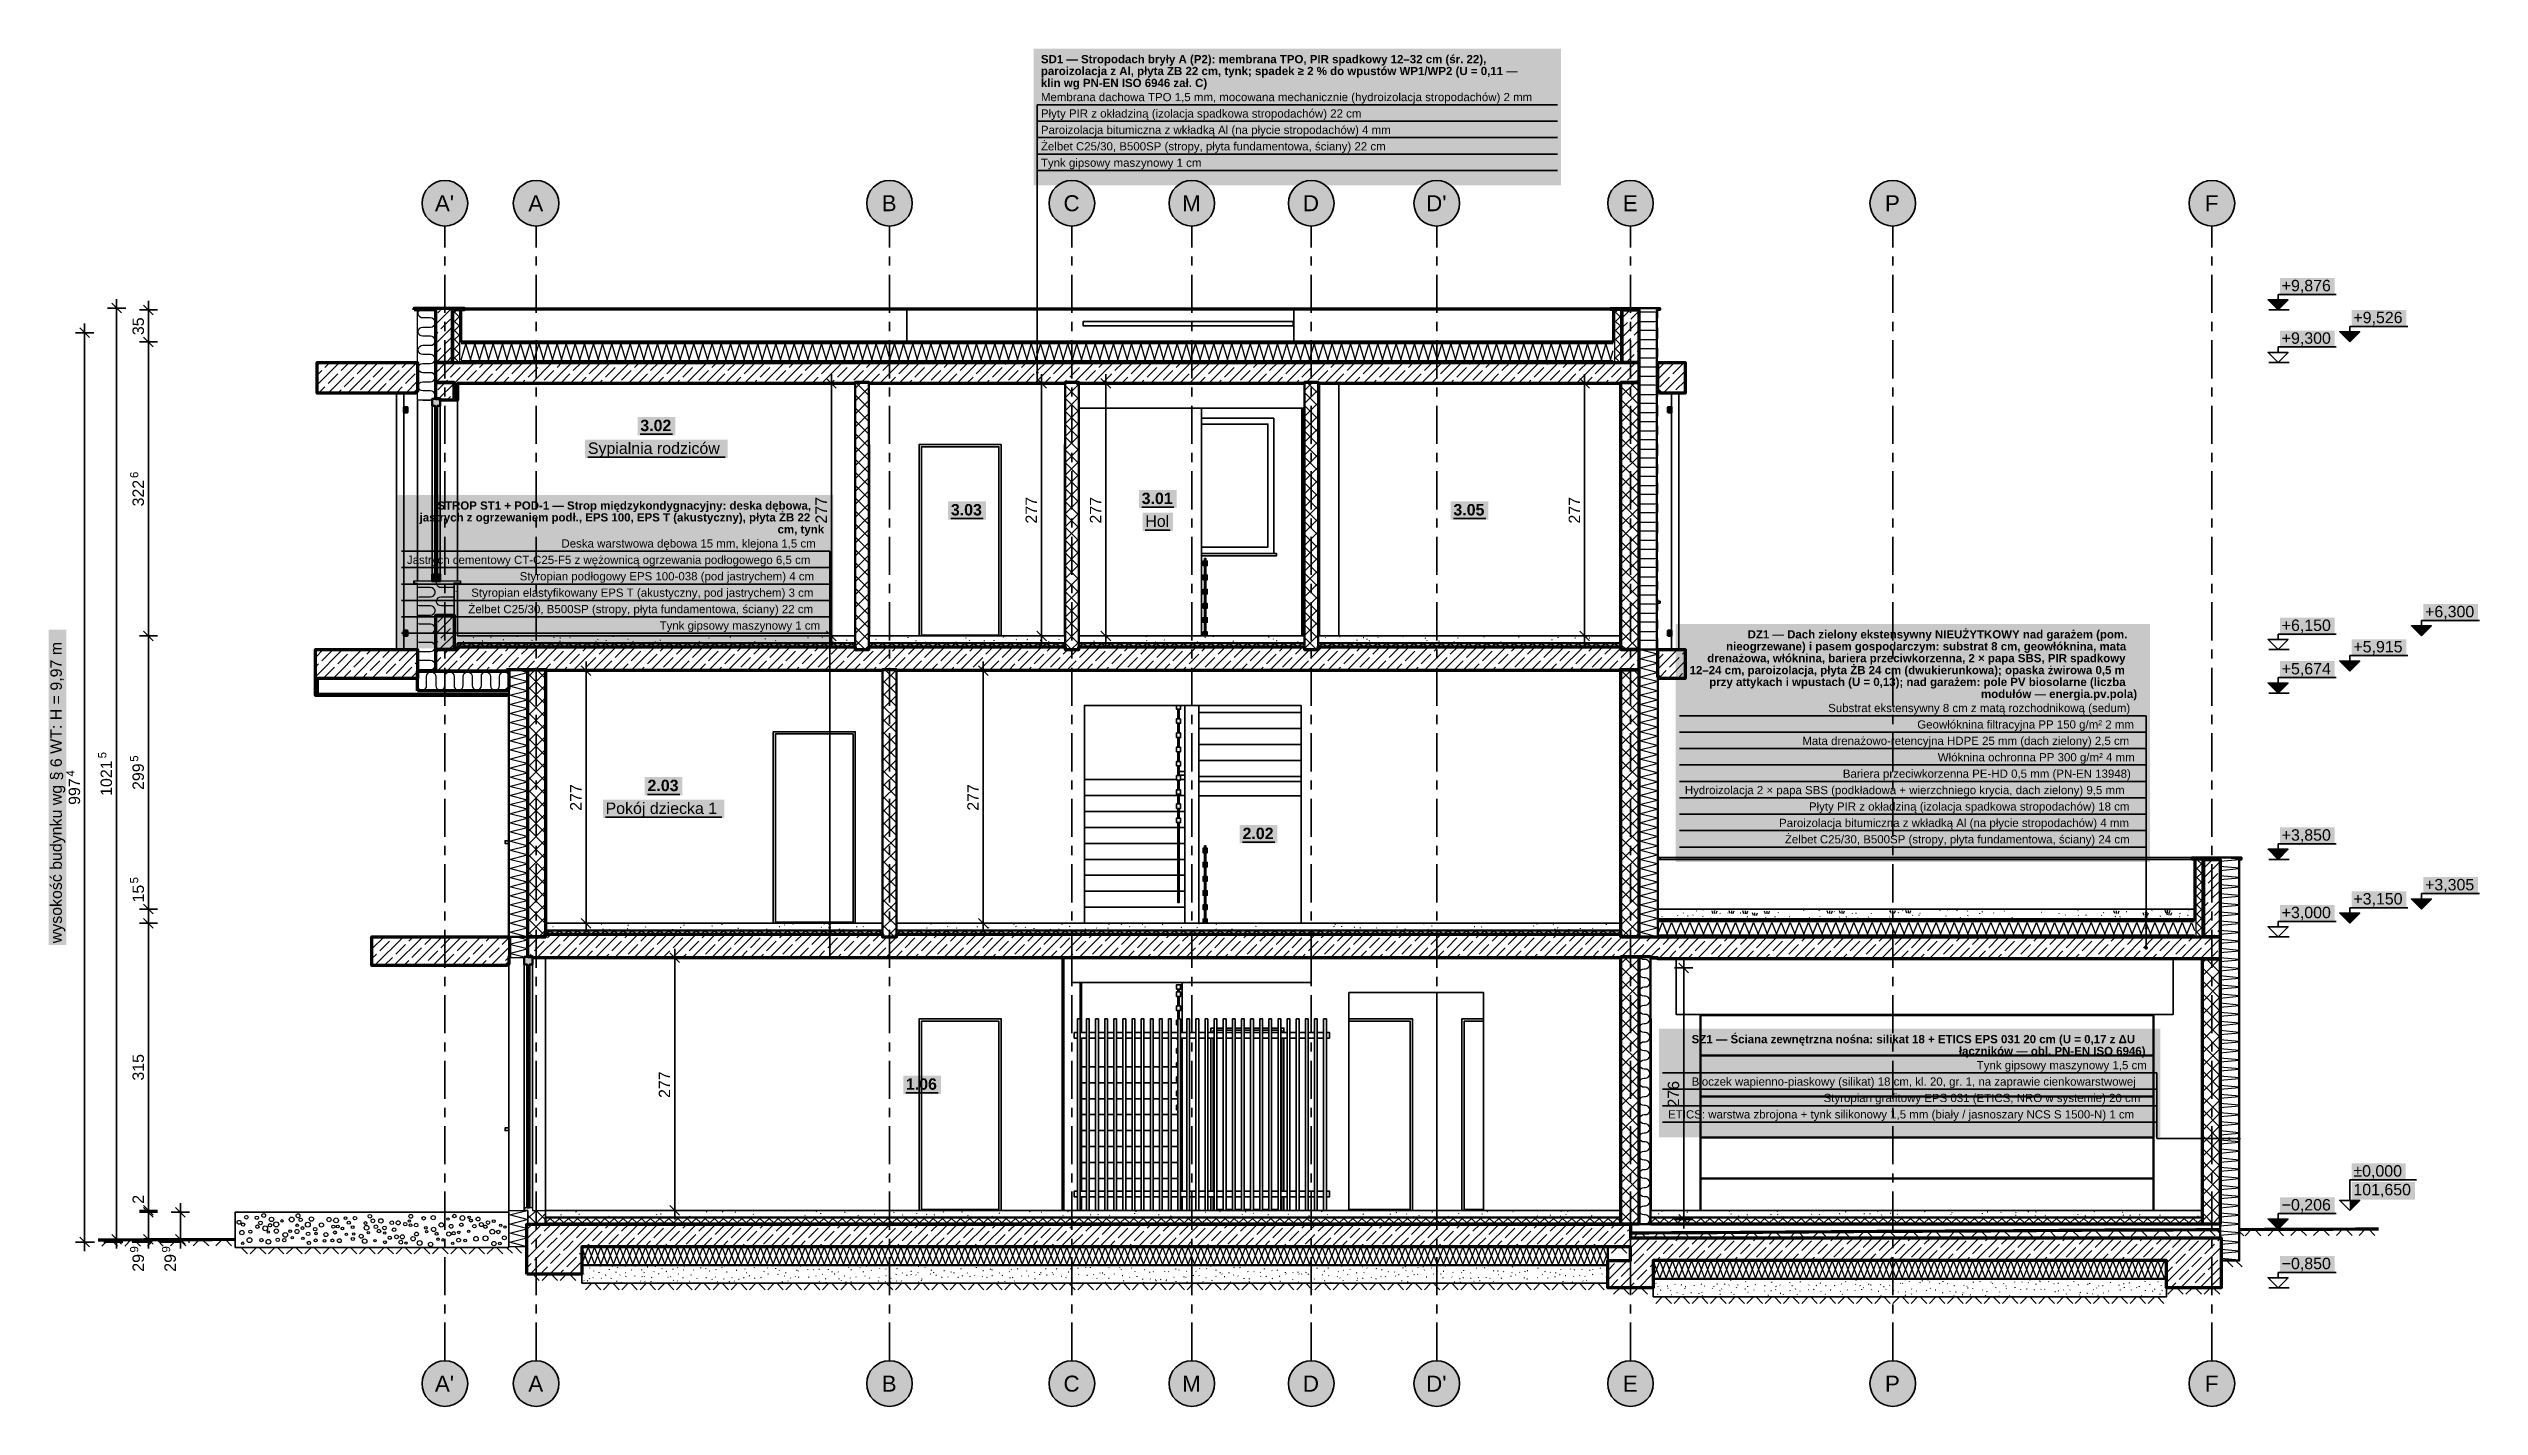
# Model space of a CAD drawing. Header units: metres. Extents: x -12.4 to 53.1, y -2.2 to 12.7.
# Drawn here: x 26.46 to 53.11, y -2.15 to 12.74 of the extents above; entities that cross this region are included whole.
import ezdxf

# ---------------------------------------------------------------- set-up
doc = ezdxf.new("R2010")
doc.units = ezdxf.units.M
for name, pattern in [('HYDRO_OKNA', [4.5, 1.5, -3]), ('KRESKOWA', [5.25, 4.2, -1.05]), ('KRESKOWA_3_1', [4, 3, -1]), ('PUNKTOWA', [10.5, 8.4, -1.05, 0, -1.05]), ('PUNKTOWA_KROTKA', [6.3, 4.2, -1.05, 0, -1.05])]:
    doc.linetypes.add(name, pattern=pattern)
for name, color, linetype, lineweight in [('A-FUNDAMENTY', 7, 'Continuous', 50), ('A-IZOL-WODNA', 5, 'Continuous', 100), ('A-KRESKOWANIE', 8, 'Continuous', 18), ('A-MASKA', 7, 'Continuous', 18), ('A-OPISY', 2, 'Continuous', 25), ('A-OSIE', 1, 'PUNKTOWA', 25), ('A-POMIESZCZENIA', 2, 'Continuous', 25), ('A-RZEDNE', 1, 'Continuous', 25), ('A-SCIANY-DZIAL', 7, 'Continuous', 35), ('A-SCIANY-IZOL', 4, 'Continuous', 35), ('A-SCIANY-KONSTR', 7, 'Continuous', 50), ('A-SCIANY-WYK', 8, 'Continuous', 18), ('A-STROPY', 7, 'Continuous', 50), ('A-TEREN', 32, 'Continuous', 50), ('A-WARSTWY', 8, 'Continuous', 25), ('A-WIDOK', 7, 'Continuous', 25), ('A-WYMIARY', 1, 'Continuous', 25), ('A-WYPELNIENIA', 9, 'Continuous', 18)]:
    doc.layers.add(name, color=color, linetype=linetype, lineweight=lineweight)
doc.styles.add('PL_ARIAL', font='arial.ttf')
doc.styles.add('PL_ARIAL_B', font='arialbd.ttf')

msp = doc.modelspace()

# ---------------------------------------------------------------- texts
at = {"layer": 'A-OPISY'}
for s, style, p in [('SD1 — Stropodach bryły A (P2): membrana TPO, PIR spadkowy 12–32 cm (śr. 22),', 'PL_ARIAL_B', (37.335, 12.582)), ('paroizolacja z Al, płyta ŻB 22 cm, tynk; spadek ≥ 2 % do wpustów WP1/WP2 (U = 0,11 —', 'PL_ARIAL_B', (37.335, 12.452)), ('klin wg PN-EN ISO 6946 zał. C)', 'PL_ARIAL_B', (37.335, 12.321)), ('Membrana dachowa TPO 1,5 mm, mocowana mechanicznie (hydroizolacja stropodachów) 2 mm', 'PL_ARIAL', (37.335, 12.166)), ('Płyty PIR z okładziną (izolacja spadkowa stropodachów) 22 cm', 'PL_ARIAL', (37.335, 11.986)), ('Żelbet C25/30, B500SP (stropy, płyta fundamentowa, ściany) 22 cm', 'PL_ARIAL', (37.335, 11.626)), ('Paroizolacja bitumiczna z wkładką Al (na płycie stropodachów) 4 mm', 'PL_ARIAL', (37.335, 11.806)), ('Tynk gipsowy maszynowy 1 cm', 'PL_ARIAL', (37.335, 11.446)), ('STROP ST1 + POD-1 — Strop międzykondygnacyjny: deska dębowa,', 'PL_ARIAL_B', (30.718, 7.686)), ('jastrych z ogrzewaniem podł., EPS 100, EPS T (akustyczny), płyta ŻB 22', 'PL_ARIAL_B', (30.523, 7.556)), ('cm, tynk', 'PL_ARIAL_B', (34.448, 7.425)), ('Deska warstwowa dębowa 15 mm, klejona 1,5 cm', 'PL_ARIAL', (32.078, 7.27)), ('Jastrych cementowy CT-C25-F5 z wężownicą ogrzewania podłogowego 6,5 cm', 'PL_ARIAL', (30.384, 7.09)), ('Styropian podłogowy EPS 100-038 (pod jastrychem) 4 cm', 'PL_ARIAL', (31.62, 6.91)), ('Żelbet C25/30, B500SP (stropy, płyta fundamentowa, ściany) 22 cm', 'PL_ARIAL', (31.057, 6.55)), ('Styropian elastyfikowany EPS T (akustyczny, pod jastrychem) 3 cm', 'PL_ARIAL', (31.089, 6.73)), ('Tynk gipsowy maszynowy 1 cm', 'PL_ARIAL', (33.154, 6.37)), ('nieogrzewane) i pasem gospodarczym: substrat 8 cm, geowłóknina, mata', 'PL_ARIAL_B', (44.848, 6.142)), ('DZ1 — Dach zielony ekstensywny NIEUŻYTKOWY nad garażem (pom.', 'PL_ARIAL_B', (45.084, 6.273)), ('12–24 cm, paroizolacja, płyta ŻB 24 cm (dwukierunkowa); opaska żwirowa 0,5 m', 'PL_ARIAL_B', (44.448, 5.881)), ('drenażowa, włóknina, bariera przeciwkorzenna, 2 × papa SBS, PIR spadkowy', 'PL_ARIAL_B', (44.641, 6.012)), ('przy attykach i wpustach (U = 0,13); nad garażem: pole PV biosolarne (liczba', 'PL_ARIAL_B', (44.663, 5.751)), ('modułów — energia.pv.pola)', 'PL_ARIAL_B', (47.643, 5.62)), ('Substrat ekstensywny 8 cm z matą rozchodnikową (sedum)', 'PL_ARIAL', (45.967, 5.465)), ('Geowłóknina filtracyjna PP 150 g/m² 2 mm', 'PL_ARIAL', (46.944, 5.285)), ('Mata drenażowo-retencyjna HDPE 25 mm (dach zielony) 2,5 cm', 'PL_ARIAL', (45.684, 5.105)), ('Bariera przeciwkorzenna PE-HD 0,5 mm (PN-EN 13948)', 'PL_ARIAL', (46.128, 4.745)), ('Włóknina ochronna PP 300 g/m² 4 mm', 'PL_ARIAL', (47.169, 4.925)), ('Hydroizolacja 2 × papa SBS (podkładowa + wierzchniego krycia, dach zielony) 9,5 mm', 'PL_ARIAL', (44.396, 4.565)), ('Paroizolacja bitumiczna z wkładką Al (na płycie stropodachów) 4 mm', 'PL_ARIAL', (45.429, 4.205)), ('Płyty PIR z okładziną (izolacja spadkowa stropodachów) 18 cm', 'PL_ARIAL', (45.756, 4.385)), ('Żelbet C25/30, B500SP (stropy, płyta fundamentowa, ściany) 24 cm', 'PL_ARIAL', (45.492, 4.025)), ('SZ1 — Ściana zewnętrzna nośna: silikat 18 + ETICS EPS 031 20 cm (U = 0,17 z ΔU', 'PL_ARIAL_B', (44.47, 1.833)), ('łączników — obl. PN-EN ISO 6946)', 'PL_ARIAL_B', (47.4, 1.703)), ('Tynk gipsowy maszynowy 1,5 cm', 'PL_ARIAL', (47.596, 1.548)), ('Bloczek wapienno-piaskowy (silikat) 18 cm, kl. 20, gr. 1, na zaprawie cienkowarstwowej', 'PL_ARIAL', (44.47, 1.368)), ('ETICS: warstwa zbrojona + tynk silikonowy 1,5 mm (biały / jasnoszary NCS S 1500-N) 1 cm', 'PL_ARIAL', (44.212, 1.008)), ('Styropian grafitowy EPS 031 (ETICS, NRO w systemie) 20 cm', 'PL_ARIAL', (45.917, 1.188))]:
    msp.add_text(s, height=0.09, dxfattribs=dict(at, style=style)).set_placement(p)
at = {"layer": 'A-OSIE', "style": 'PL_ARIAL'}
for s, p in [("A'", (30.691, 10.959)), ('A', (31.715, 10.959)), ('B', (35.59, 10.959)), ('C', (37.583, 10.959)), ('M', (38.884, 10.959)), ('D', (40.208, 10.959)), ("D'", (41.559, 10.959)), ('E', (43.715, 10.959)), ('P', (46.59, 10.959)), ('F', (50.097, 10.959)), ("A'", (30.691, -1.988)), ('A', (31.715, -1.988)), ('B', (35.59, -1.988)), ('C', (37.583, -1.988)), ('M', (38.884, -1.988)), ('D', (40.208, -1.988)), ("D'", (41.559, -1.988)), ('E', (43.715, -1.988)), ('P', (46.59, -1.988)), ('F', (50.097, -1.988))]:
    msp.add_text(s, height=0.175, dxfattribs=at).set_placement(p)
at = {"layer": 'A-POMIESZCZENIA'}
for s, style, p in [('3.02', 'PL_ARIAL_B', (32.943, 8.547)), ('Sypialnia rodziców', 'PL_ARIAL', (32.368, 8.297)), ('3.03', 'PL_ARIAL_B', (36.348, 7.622)), ('3.01', 'PL_ARIAL_B', (38.44, 7.747)), ('3.05', 'PL_ARIAL_B', (41.858, 7.622)), ('Hol', 'PL_ARIAL', (38.48, 7.497)), ('2.03', 'PL_ARIAL_B', (33.022, 4.598)), ('Pokój dziecka 1', 'PL_ARIAL', (32.562, 4.348)), ('2.02', 'PL_ARIAL_B', (39.546, 4.072)), ('1.06', 'PL_ARIAL_B', (35.855, 1.323))]:
    msp.add_text(s, height=0.125, dxfattribs=dict(at, style=style)).set_placement(p)
at = {"layer": 'A-RZEDNE', "style": 'PL_ARIAL'}
for s, p in [('+9,876', (50.94, 10.081)), ('+9,300', (50.94, 9.505)), ('+9,526', (51.726, 9.731)), ('+6,150', (50.94, 6.355)), ('+6,300', (52.512, 6.505)), ('+5,915', (51.726, 6.12)), ('+5,674', (50.94, 5.879)), ('+3,850', (50.94, 4.055)), ('+3,150', (51.726, 3.355)), ('+3,305', (52.512, 3.51)), ('+3,000', (50.94, 3.205)), ('±0,000', (51.726, 0.37)), ('101,650', (51.726, 0.165)), ('−0,206', (50.94, -0.001)), ('−0,850', (50.94, -0.645))]:
    msp.add_text(s, height=0.125, dxfattribs=at).set_placement(p)
at = {"layer": 'A-WYMIARY', "style": 'PL_ARIAL'}
for s, height, p in [('35', 0.125, (27.5, 9.6)), ('6', 0.09, (27.438, 8.032)), ('322', 0.125, (27.5, 7.721)), ('277', 0.125, (34.988, 7.533)), ('277', 0.125, (37.292, 7.533)), ('277', 0.125, (37.997, 7.533)), ('277', 0.125, (43.247, 7.533)), ('wysokość budynku wg § 6 WT: H = 9,97 m', 0.125, (26.6, 2.93)), ('4', 0.09, (26.738, 4.758)), ('5', 0.09, (27.088, 4.958)), ('1021', 0.125, (27.15, 4.546)), ('5', 0.09, (27.438, 4.921)), ('299', 0.125, (27.5, 4.611)), ('997', 0.125, (26.8, 4.447)), ('277', 0.125, (32.298, 4.383)), ('277', 0.125, (36.653, 4.383)), ('5', 0.09, (27.438, 3.586)), ('15', 0.125, (27.5, 3.377)), ('315', 0.125, (27.5, 1.423)), ('277', 0.125, (33.27, 1.233)), ('276', 0.125, (44.333, 1.128)), ('2', 0.125, (27.5, 0.072)), ('9', 0.09, (27.438, -0.463)), ('29', 0.125, (27.5, -0.673)), ('9', 0.09, (27.788, -0.463)), ('29', 0.125, (27.85, -0.673))]:
    msp.add_text(s, height=height, rotation=90, dxfattribs=at).set_placement(p)

# ---------------------------------------------------------------- hatches: boundary and pattern name
at = {"layer": 'A-MASKA', "true_color": 0xffffff}
for points in [[(37.318, 12.545), (42.417, 12.545), (42.417, 12.69), (37.318, 12.69)], [(37.318, 12.414), (42.781, 12.414), (42.781, 12.559), (37.318, 12.559)], [(37.318, 12.284), (39.25, 12.284), (39.25, 12.429), (37.318, 12.429)], [(37.318, 12.129), (42.956, 12.129), (42.956, 12.274), (37.318, 12.274)], [(37.318, 11.949), (41.01, 11.949), (41.01, 12.094), (37.318, 12.094)], [(37.318, 11.769), (41.337, 11.769), (41.337, 11.914), (37.318, 11.914)], [(37.318, 11.589), (41.274, 11.589), (41.274, 11.734), (37.318, 11.734)], [(37.318, 11.409), (39.177, 11.409), (39.177, 11.554), (37.318, 11.554)], [(50.92, 10.034), (51.521, 10.034), (51.521, 10.226), (50.92, 10.226)], [(51.706, 9.684), (52.307, 9.684), (52.307, 9.876), (51.706, 9.876)], [(50.92, 9.458), (51.521, 9.458), (51.521, 9.65), (50.92, 9.65)], [(30.7, 7.649), (34.996, 7.649), (34.996, 7.793), (30.7, 7.793)], [(30.505, 7.518), (34.996, 7.518), (34.996, 7.663), (30.505, 7.663)], [(34.431, 7.388), (34.996, 7.388), (34.996, 7.533), (34.431, 7.533)], [(30.366, 7.053), (34.996, 7.053), (34.996, 7.198), (30.366, 7.198)], [(32.061, 7.233), (34.996, 7.233), (34.996, 7.378), (32.061, 7.378)], [(31.602, 6.873), (34.996, 6.873), (34.996, 7.018), (31.602, 7.018)], [(31.072, 6.693), (34.996, 6.693), (34.996, 6.838), (31.072, 6.838)], [(31.04, 6.513), (34.996, 6.513), (34.996, 6.658), (31.04, 6.658)], [(33.137, 6.333), (34.996, 6.333), (34.996, 6.478), (33.137, 6.478)], [(50.92, 6.307), (51.521, 6.307), (51.521, 6.5), (50.92, 6.5)], [(52.492, 6.457), (53.092, 6.457), (53.092, 6.65), (52.492, 6.65)], [(26.648, 2.91), (26.648, 6.368), (26.455, 6.368), (26.455, 2.91)], [(44.831, 6.105), (49.431, 6.105), (49.431, 6.249), (44.831, 6.249)], [(45.066, 6.235), (49.431, 6.235), (49.431, 6.38), (45.066, 6.38)], [(51.706, 6.072), (52.307, 6.072), (52.307, 6.265), (51.706, 6.265)], [(44.431, 5.844), (49.431, 5.844), (49.431, 5.989), (44.431, 5.989)], [(44.623, 5.974), (49.431, 5.974), (49.431, 6.119), (44.623, 6.119)], [(50.92, 5.832), (51.521, 5.832), (51.521, 6.024), (50.92, 6.024)], [(44.646, 5.713), (49.431, 5.713), (49.431, 5.858), (44.646, 5.858)], [(47.625, 5.583), (49.431, 5.583), (49.431, 5.728), (47.625, 5.728)], [(45.95, 5.428), (49.431, 5.428), (49.431, 5.573), (45.95, 5.573)], [(46.926, 5.248), (49.431, 5.248), (49.431, 5.393), (46.926, 5.393)], [(45.666, 5.068), (49.431, 5.068), (49.431, 5.213), (45.666, 5.213)], [(46.11, 4.708), (49.431, 4.708), (49.431, 4.853), (46.11, 4.853)], [(47.152, 4.888), (49.431, 4.888), (49.431, 5.033), (47.152, 5.033)], [(44.379, 4.528), (49.431, 4.528), (49.431, 4.673), (44.379, 4.673)], [(45.412, 4.168), (49.431, 4.168), (49.431, 4.312), (45.412, 4.312)], [(45.739, 4.348), (49.431, 4.348), (49.431, 4.493), (45.739, 4.493)], [(45.474, 3.988), (49.431, 3.988), (49.431, 4.133), (45.474, 4.133)], [(50.92, 4.007), (51.521, 4.007), (51.521, 4.2), (50.92, 4.2)], [(51.706, 3.308), (52.307, 3.308), (52.307, 3.5), (51.706, 3.5)], [(52.492, 3.463), (53.092, 3.463), (53.092, 3.655), (52.492, 3.655)], [(50.92, 3.158), (51.521, 3.158), (51.521, 3.35), (50.92, 3.35)], [(44.453, 1.796), (49.548, 1.796), (49.548, 1.941), (44.453, 1.941)], [(47.383, 1.665), (49.548, 1.665), (49.548, 1.81), (47.383, 1.81)], [(47.579, 1.51), (49.548, 1.51), (49.548, 1.655), (47.579, 1.655)], [(44.452, 1.33), (49.548, 1.33), (49.548, 1.475), (44.452, 1.475)], [(44.195, 0.97), (49.548, 0.97), (49.548, 1.115), (44.195, 1.115)], [(45.9, 1.15), (49.548, 1.15), (49.548, 1.295), (45.9, 1.295)], [(51.706, 0.323), (52.3, 0.323), (52.3, 0.515), (51.706, 0.515)], [(51.706, 0.118), (52.403, 0.118), (52.403, 0.31), (51.706, 0.31)], [(50.92, -0.049), (51.521, -0.049), (51.521, 0.144), (50.92, 0.144)], [(50.92, -0.692), (51.521, -0.692), (51.521, -0.5), (50.92, -0.5)]]:
    msp.add_hatch(color=7, dxfattribs=at).paths.add_polyline_path(points)
at = {"layer": 'A-OPISY', "true_color": 0xffffff}
for points in [[(37.255, 11.241), (43.038, 11.241), (43.038, 12.743), (37.255, 12.743)], [(30.284, 6.165), (35.059, 6.165), (35.059, 7.847), (30.284, 7.847)], [(44.296, 3.82), (49.494, 3.82), (49.494, 6.433), (44.296, 6.433)], [(44.112, 0.802), (49.61, 0.802), (49.61, 1.994), (44.112, 1.994)]]:
    msp.add_hatch(color=7, dxfattribs=at).paths.add_polyline_path(points)
at = {"layer": 'A-OPISY', "true_color": 0x000000}
for points in [[(37.31, 9.525), (37.31, 9.529), (37.308, 9.533), (37.306, 9.536), (37.303, 9.538), (37.299, 9.539), (37.295, 9.54), (37.291, 9.539), (37.288, 9.538), (37.284, 9.536), (37.282, 9.533), (37.281, 9.529), (37.28, 9.525), (37.281, 9.521), (37.282, 9.518), (37.284, 9.514), (37.288, 9.512), (37.291, 9.511), (37.295, 9.51), (37.299, 9.511), (37.303, 9.512), (37.306, 9.514), (37.308, 9.518), (37.31, 9.521)], [(37.31, 9.414), (37.31, 9.418), (37.308, 9.422), (37.306, 9.425), (37.303, 9.427), (37.299, 9.428), (37.295, 9.429), (37.291, 9.428), (37.288, 9.427), (37.284, 9.425), (37.282, 9.422), (37.281, 9.418), (37.28, 9.414), (37.281, 9.41), (37.282, 9.407), (37.284, 9.403), (37.288, 9.401), (37.291, 9.4), (37.295, 9.399), (37.299, 9.4), (37.303, 9.401), (37.306, 9.403), (37.308, 9.407), (37.31, 9.41)], [(37.315, 9.075), (37.314, 9.08), (37.312, 9.085), (37.309, 9.089), (37.305, 9.092), (37.3, 9.094), (37.295, 9.095), (37.29, 9.094), (37.285, 9.092), (37.281, 9.089), (37.278, 9.085), (37.276, 9.08), (37.275, 9.075), (37.276, 9.07), (37.278, 9.065), (37.281, 9.061), (37.285, 9.058), (37.29, 9.056), (37.295, 9.055), (37.3, 9.056), (37.305, 9.058), (37.309, 9.061), (37.312, 9.065), (37.314, 9.07)], [(37.31, 9.302), (37.31, 9.306), (37.308, 9.309), (37.306, 9.313), (37.303, 9.315), (37.299, 9.316), (37.295, 9.317), (37.291, 9.316), (37.288, 9.315), (37.284, 9.313), (37.282, 9.309), (37.281, 9.306), (37.28, 9.302), (37.281, 9.298), (37.282, 9.294), (37.284, 9.291), (37.288, 9.289), (37.291, 9.288), (37.295, 9.287), (37.299, 9.288), (37.303, 9.289), (37.306, 9.291), (37.308, 9.294), (37.31, 9.298)], [(37.31, 9.19), (37.31, 9.194), (37.308, 9.198), (37.306, 9.201), (37.303, 9.203), (37.299, 9.204), (37.295, 9.205), (37.291, 9.204), (37.288, 9.203), (37.284, 9.201), (37.282, 9.198), (37.281, 9.194), (37.28, 9.19), (37.281, 9.186), (37.282, 9.183), (37.284, 9.179), (37.288, 9.177), (37.291, 9.176), (37.295, 9.175), (37.299, 9.176), (37.303, 9.177), (37.306, 9.179), (37.308, 9.183), (37.31, 9.186)], [(49.469, 3.265), (49.468, 3.269), (49.467, 3.272), (49.464, 3.276), (49.461, 3.278), (49.457, 3.279), (49.454, 3.28), (49.45, 3.279), (49.446, 3.278), (49.443, 3.276), (49.441, 3.272), (49.439, 3.269), (49.439, 3.265), (49.439, 3.261), (49.441, 3.258), (49.443, 3.254), (49.446, 3.252), (49.45, 3.251), (49.454, 3.25), (49.457, 3.251), (49.461, 3.252), (49.464, 3.254), (49.467, 3.258), (49.468, 3.261)], [(49.469, 3.224), (49.468, 3.228), (49.467, 3.232), (49.464, 3.235), (49.461, 3.237), (49.457, 3.238), (49.454, 3.239), (49.45, 3.238), (49.446, 3.237), (49.443, 3.235), (49.441, 3.232), (49.439, 3.228), (49.439, 3.224), (49.439, 3.22), (49.441, 3.217), (49.443, 3.213), (49.446, 3.211), (49.45, 3.21), (49.454, 3.209), (49.457, 3.21), (49.461, 3.211), (49.464, 3.213), (49.467, 3.217), (49.468, 3.22)], [(49.469, 3.211), (49.468, 3.214), (49.467, 3.218), (49.464, 3.221), (49.461, 3.223), (49.457, 3.225), (49.454, 3.226), (49.45, 3.225), (49.446, 3.223), (49.443, 3.221), (49.441, 3.218), (49.439, 3.214), (49.439, 3.211), (49.439, 3.207), (49.441, 3.203), (49.443, 3.2), (49.446, 3.198), (49.45, 3.196), (49.454, 3.196), (49.457, 3.196), (49.461, 3.198), (49.464, 3.2), (49.467, 3.203), (49.468, 3.207)], [(49.469, 3.196), (49.468, 3.2), (49.467, 3.204), (49.464, 3.207), (49.461, 3.209), (49.457, 3.21), (49.454, 3.211), (49.45, 3.21), (49.446, 3.209), (49.443, 3.207), (49.441, 3.204), (49.439, 3.2), (49.439, 3.196), (49.439, 3.192), (49.441, 3.189), (49.443, 3.185), (49.446, 3.183), (49.45, 3.182), (49.454, 3.181), (49.457, 3.182), (49.461, 3.183), (49.464, 3.185), (49.467, 3.189), (49.468, 3.192)], [(49.469, 3.194), (49.468, 3.198), (49.467, 3.201), (49.464, 3.204), (49.461, 3.207), (49.457, 3.208), (49.454, 3.209), (49.45, 3.208), (49.446, 3.207), (49.443, 3.204), (49.441, 3.201), (49.439, 3.198), (49.439, 3.194), (49.439, 3.19), (49.441, 3.186), (49.443, 3.183), (49.446, 3.181), (49.45, 3.179), (49.454, 3.179), (49.457, 3.179), (49.461, 3.181), (49.464, 3.183), (49.467, 3.186), (49.468, 3.19)], [(49.469, 3.189), (49.468, 3.193), (49.467, 3.196), (49.464, 3.199), (49.461, 3.202), (49.457, 3.203), (49.454, 3.204), (49.45, 3.203), (49.446, 3.202), (49.443, 3.199), (49.441, 3.196), (49.439, 3.193), (49.439, 3.189), (49.439, 3.185), (49.441, 3.181), (49.443, 3.178), (49.446, 3.176), (49.45, 3.174), (49.454, 3.174), (49.457, 3.174), (49.461, 3.176), (49.464, 3.178), (49.467, 3.181), (49.468, 3.185)], [(35.034, 3.143), (35.033, 3.146), (35.032, 3.15), (35.03, 3.153), (35.026, 3.155), (35.023, 3.157), (35.019, 3.158), (35.015, 3.157), (35.011, 3.155), (35.008, 3.153), (35.006, 3.15), (35.004, 3.146), (35.004, 3.143), (35.004, 3.139), (35.006, 3.135), (35.008, 3.132), (35.011, 3.13), (35.015, 3.128), (35.019, 3.127), (35.023, 3.128), (35.026, 3.13), (35.03, 3.132), (35.032, 3.135), (35.033, 3.139)], [(35.034, 3.103), (35.033, 3.106), (35.032, 3.11), (35.03, 3.113), (35.026, 3.115), (35.023, 3.117), (35.019, 3.118), (35.015, 3.117), (35.011, 3.115), (35.008, 3.113), (35.006, 3.11), (35.004, 3.106), (35.004, 3.103), (35.004, 3.099), (35.006, 3.095), (35.008, 3.092), (35.011, 3.09), (35.015, 3.088), (35.019, 3.087), (35.023, 3.088), (35.026, 3.09), (35.03, 3.092), (35.032, 3.095), (35.033, 3.099)], [(35.034, 3.05), (35.033, 3.054), (35.032, 3.057), (35.03, 3.061), (35.026, 3.063), (35.023, 3.064), (35.019, 3.065), (35.015, 3.064), (35.011, 3.063), (35.008, 3.061), (35.006, 3.057), (35.004, 3.054), (35.004, 3.05), (35.004, 3.046), (35.006, 3.042), (35.008, 3.039), (35.011, 3.037), (35.015, 3.036), (35.019, 3.035), (35.023, 3.036), (35.026, 3.037), (35.03, 3.039), (35.032, 3.042), (35.033, 3.046)], [(35.034, 3.015), (35.033, 3.019), (35.032, 3.022), (35.03, 3.026), (35.026, 3.028), (35.023, 3.029), (35.019, 3.03), (35.015, 3.029), (35.011, 3.028), (35.008, 3.026), (35.006, 3.022), (35.004, 3.019), (35.004, 3.015), (35.004, 3.011), (35.006, 3.007), (35.008, 3.004), (35.011, 3.002), (35.015, 3.001), (35.019, 3), (35.023, 3.001), (35.026, 3.002), (35.03, 3.004), (35.032, 3.007), (35.033, 3.011)], [(49.469, 3.094), (49.468, 3.098), (49.467, 3.102), (49.464, 3.105), (49.461, 3.107), (49.457, 3.108), (49.454, 3.109), (49.45, 3.108), (49.446, 3.107), (49.443, 3.105), (49.441, 3.102), (49.439, 3.098), (49.439, 3.094), (49.439, 3.09), (49.441, 3.087), (49.443, 3.083), (49.446, 3.081), (49.45, 3.08), (49.454, 3.079), (49.457, 3.08), (49.461, 3.081), (49.464, 3.083), (49.467, 3.087), (49.468, 3.09)], [(49.469, 3.002), (49.468, 3.006), (49.467, 3.009), (49.464, 3.013), (49.461, 3.015), (49.457, 3.016), (49.454, 3.017), (49.45, 3.016), (49.446, 3.015), (49.443, 3.013), (49.441, 3.009), (49.439, 3.006), (49.439, 3.002), (49.439, 2.998), (49.441, 2.994), (49.443, 2.991), (49.446, 2.989), (49.45, 2.988), (49.454, 2.987), (49.457, 2.988), (49.461, 2.989), (49.464, 2.991), (49.467, 2.994), (49.468, 2.998)], [(35.039, 2.775), (35.038, 2.78), (35.036, 2.785), (35.033, 2.789), (35.029, 2.792), (35.024, 2.794), (35.019, 2.795), (35.014, 2.794), (35.009, 2.792), (35.005, 2.789), (35.002, 2.785), (35, 2.78), (34.999, 2.775), (35, 2.77), (35.002, 2.765), (35.005, 2.761), (35.009, 2.758), (35.014, 2.756), (35.019, 2.755), (35.024, 2.756), (35.029, 2.758), (35.033, 2.761), (35.036, 2.765), (35.038, 2.77)], [(35.034, 2.89), (35.033, 2.894), (35.032, 2.897), (35.03, 2.901), (35.026, 2.903), (35.023, 2.904), (35.019, 2.905), (35.015, 2.904), (35.011, 2.903), (35.008, 2.901), (35.006, 2.897), (35.004, 2.894), (35.004, 2.89), (35.004, 2.886), (35.006, 2.882), (35.008, 2.879), (35.011, 2.877), (35.015, 2.876), (35.019, 2.875), (35.023, 2.876), (35.026, 2.877), (35.03, 2.879), (35.032, 2.882), (35.033, 2.886)], [(49.474, 2.88), (49.473, 2.885), (49.471, 2.89), (49.468, 2.894), (49.464, 2.897), (49.459, 2.899), (49.454, 2.9), (49.448, 2.899), (49.444, 2.897), (49.439, 2.894), (49.436, 2.89), (49.434, 2.885), (49.434, 2.88), (49.434, 2.875), (49.436, 2.87), (49.439, 2.866), (49.444, 2.863), (49.448, 2.861), (49.454, 2.86), (49.459, 2.861), (49.464, 2.863), (49.468, 2.866), (49.471, 2.87), (49.473, 2.875)], [(50.093, 0.787), (50.092, 0.791), (50.091, 0.795), (50.088, 0.798), (50.085, 0.8), (50.081, 0.802), (50.078, 0.802), (50.074, 0.802), (50.07, 0.8), (50.067, 0.798), (50.065, 0.795), (50.063, 0.791), (50.063, 0.787), (50.063, 0.784), (50.065, 0.78), (50.067, 0.777), (50.07, 0.775), (50.074, 0.773), (50.078, 0.772), (50.081, 0.773), (50.085, 0.775), (50.088, 0.777), (50.091, 0.78), (50.092, 0.784)], [(50.19, 0.787), (50.19, 0.791), (50.188, 0.795), (50.186, 0.798), (50.183, 0.8), (50.179, 0.802), (50.175, 0.802), (50.171, 0.802), (50.168, 0.8), (50.164, 0.798), (50.162, 0.795), (50.161, 0.791), (50.16, 0.787), (50.161, 0.784), (50.162, 0.78), (50.164, 0.777), (50.168, 0.775), (50.171, 0.773), (50.175, 0.772), (50.179, 0.773), (50.183, 0.775), (50.186, 0.777), (50.188, 0.78), (50.19, 0.784)], [(50.38, 0.787), (50.38, 0.791), (50.378, 0.795), (50.376, 0.798), (50.373, 0.8), (50.369, 0.802), (50.365, 0.802), (50.361, 0.802), (50.358, 0.8), (50.354, 0.798), (50.352, 0.795), (50.351, 0.791), (50.35, 0.787), (50.351, 0.784), (50.352, 0.78), (50.354, 0.777), (50.358, 0.775), (50.361, 0.773), (50.365, 0.772), (50.369, 0.773), (50.373, 0.775), (50.376, 0.777), (50.378, 0.78), (50.38, 0.784)], [(50.49, 0.787), (50.489, 0.793), (50.487, 0.797), (50.484, 0.802), (50.48, 0.805), (50.475, 0.807), (50.47, 0.807), (50.465, 0.807), (50.46, 0.805), (50.456, 0.802), (50.453, 0.797), (50.451, 0.793), (50.45, 0.787), (50.451, 0.782), (50.453, 0.777), (50.456, 0.773), (50.46, 0.77), (50.465, 0.768), (50.47, 0.767), (50.475, 0.768), (50.48, 0.77), (50.484, 0.773), (50.487, 0.777), (50.489, 0.782)], [(50.485, 0.787), (50.485, 0.791), (50.483, 0.795), (50.481, 0.798), (50.478, 0.8), (50.474, 0.802), (50.47, 0.802), (50.466, 0.802), (50.463, 0.8), (50.459, 0.798), (50.457, 0.795), (50.456, 0.791), (50.455, 0.787), (50.456, 0.784), (50.457, 0.78), (50.459, 0.777), (50.463, 0.775), (50.466, 0.773), (50.47, 0.772), (50.474, 0.773), (50.478, 0.775), (50.481, 0.777), (50.483, 0.78), (50.485, 0.784)]]:
    msp.add_hatch(color=7, dxfattribs=at).paths.add_polyline_path(points)
at = {"layer": 'A-OSIE', "true_color": 0xffffff}
for points in [[(31.05, 11.046), (31.048, 11.079), (31.042, 11.111), (31.031, 11.142), (31.017, 11.171), (30.998, 11.198), (30.977, 11.223), (30.952, 11.244), (30.925, 11.263), (30.896, 11.277), (30.865, 11.287), (30.833, 11.294), (30.8, 11.296), (30.767, 11.294), (30.735, 11.287), (30.704, 11.277), (30.675, 11.263), (30.648, 11.244), (30.623, 11.223), (30.602, 11.198), (30.584, 11.171), (30.569, 11.142), (30.559, 11.111), (30.552, 11.079), (30.55, 11.046), (30.552, 11.013), (30.559, 10.981), (30.569, 10.95), (30.584, 10.921), (30.602, 10.894), (30.623, 10.869), (30.648, 10.848), (30.675, 10.829), (30.704, 10.815), (30.735, 10.805), (30.767, 10.798), (30.8, 10.796), (30.833, 10.798), (30.865, 10.805), (30.896, 10.815), (30.925, 10.829), (30.952, 10.848), (30.977, 10.869), (30.998, 10.894), (31.017, 10.921), (31.031, 10.95), (31.042, 10.981), (31.048, 11.013)], [(32.05, 11.046), (32.048, 11.079), (32.042, 11.111), (32.031, 11.142), (32.017, 11.171), (31.998, 11.198), (31.977, 11.223), (31.952, 11.244), (31.925, 11.263), (31.896, 11.277), (31.865, 11.287), (31.833, 11.294), (31.8, 11.296), (31.767, 11.294), (31.735, 11.287), (31.704, 11.277), (31.675, 11.263), (31.648, 11.244), (31.623, 11.223), (31.602, 11.198), (31.584, 11.171), (31.569, 11.142), (31.559, 11.111), (31.552, 11.079), (31.55, 11.046), (31.552, 11.013), (31.559, 10.981), (31.569, 10.95), (31.584, 10.921), (31.602, 10.894), (31.623, 10.869), (31.648, 10.848), (31.675, 10.829), (31.704, 10.815), (31.735, 10.805), (31.767, 10.798), (31.8, 10.796), (31.833, 10.798), (31.865, 10.805), (31.896, 10.815), (31.925, 10.829), (31.952, 10.848), (31.977, 10.869), (31.998, 10.894), (32.017, 10.921), (32.031, 10.95), (32.042, 10.981), (32.048, 11.013)], [(35.925, 11.046), (35.923, 11.079), (35.917, 11.111), (35.906, 11.142), (35.892, 11.171), (35.873, 11.198), (35.852, 11.223), (35.827, 11.244), (35.8, 11.263), (35.771, 11.277), (35.74, 11.287), (35.708, 11.294), (35.675, 11.296), (35.642, 11.294), (35.61, 11.287), (35.579, 11.277), (35.55, 11.263), (35.523, 11.244), (35.498, 11.223), (35.477, 11.198), (35.459, 11.171), (35.444, 11.142), (35.434, 11.111), (35.427, 11.079), (35.425, 11.046), (35.427, 11.013), (35.434, 10.981), (35.444, 10.95), (35.459, 10.921), (35.477, 10.894), (35.498, 10.869), (35.523, 10.848), (35.55, 10.829), (35.579, 10.815), (35.61, 10.805), (35.642, 10.798), (35.675, 10.796), (35.708, 10.798), (35.74, 10.805), (35.771, 10.815), (35.8, 10.829), (35.827, 10.848), (35.852, 10.869), (35.873, 10.894), (35.892, 10.921), (35.906, 10.95), (35.917, 10.981), (35.923, 11.013)], [(37.925, 11.046), (37.923, 11.079), (37.917, 11.111), (37.906, 11.142), (37.892, 11.171), (37.873, 11.198), (37.852, 11.223), (37.827, 11.244), (37.8, 11.263), (37.771, 11.277), (37.74, 11.287), (37.708, 11.294), (37.675, 11.296), (37.642, 11.294), (37.61, 11.287), (37.579, 11.277), (37.55, 11.263), (37.523, 11.244), (37.498, 11.223), (37.477, 11.198), (37.459, 11.171), (37.444, 11.142), (37.434, 11.111), (37.427, 11.079), (37.425, 11.046), (37.427, 11.013), (37.434, 10.981), (37.444, 10.95), (37.459, 10.921), (37.477, 10.894), (37.498, 10.869), (37.523, 10.848), (37.55, 10.829), (37.579, 10.815), (37.61, 10.805), (37.642, 10.798), (37.675, 10.796), (37.708, 10.798), (37.74, 10.805), (37.771, 10.815), (37.8, 10.829), (37.827, 10.848), (37.852, 10.869), (37.873, 10.894), (37.892, 10.921), (37.906, 10.95), (37.917, 10.981), (37.923, 11.013)], [(39.24, 11.046), (39.238, 11.079), (39.232, 11.111), (39.221, 11.142), (39.207, 11.171), (39.188, 11.198), (39.167, 11.223), (39.142, 11.244), (39.115, 11.263), (39.086, 11.277), (39.055, 11.287), (39.023, 11.294), (38.99, 11.296), (38.957, 11.294), (38.925, 11.287), (38.894, 11.277), (38.865, 11.263), (38.838, 11.244), (38.813, 11.223), (38.792, 11.198), (38.774, 11.171), (38.759, 11.142), (38.749, 11.111), (38.742, 11.079), (38.74, 11.046), (38.742, 11.013), (38.749, 10.981), (38.759, 10.95), (38.774, 10.921), (38.792, 10.894), (38.813, 10.869), (38.838, 10.848), (38.865, 10.829), (38.894, 10.815), (38.925, 10.805), (38.957, 10.798), (38.99, 10.796), (39.023, 10.798), (39.055, 10.805), (39.086, 10.815), (39.115, 10.829), (39.142, 10.848), (39.167, 10.869), (39.188, 10.894), (39.207, 10.921), (39.221, 10.95), (39.232, 10.981), (39.238, 11.013)], [(40.55, 11.046), (40.548, 11.079), (40.542, 11.111), (40.531, 11.142), (40.517, 11.171), (40.498, 11.198), (40.477, 11.223), (40.452, 11.244), (40.425, 11.263), (40.396, 11.277), (40.365, 11.287), (40.333, 11.294), (40.3, 11.296), (40.267, 11.294), (40.235, 11.287), (40.204, 11.277), (40.175, 11.263), (40.148, 11.244), (40.123, 11.223), (40.102, 11.198), (40.084, 11.171), (40.069, 11.142), (40.059, 11.111), (40.052, 11.079), (40.05, 11.046), (40.052, 11.013), (40.059, 10.981), (40.069, 10.95), (40.084, 10.921), (40.102, 10.894), (40.123, 10.869), (40.148, 10.848), (40.175, 10.829), (40.204, 10.815), (40.235, 10.805), (40.267, 10.798), (40.3, 10.796), (40.333, 10.798), (40.365, 10.805), (40.396, 10.815), (40.425, 10.829), (40.452, 10.848), (40.477, 10.869), (40.498, 10.894), (40.517, 10.921), (40.531, 10.95), (40.542, 10.981), (40.548, 11.013)], [(41.925, 11.046), (41.923, 11.079), (41.917, 11.111), (41.906, 11.142), (41.892, 11.171), (41.873, 11.198), (41.852, 11.223), (41.827, 11.244), (41.8, 11.263), (41.771, 11.277), (41.74, 11.287), (41.708, 11.294), (41.675, 11.296), (41.642, 11.294), (41.61, 11.287), (41.579, 11.277), (41.55, 11.263), (41.523, 11.244), (41.498, 11.223), (41.477, 11.198), (41.459, 11.171), (41.444, 11.142), (41.434, 11.111), (41.427, 11.079), (41.425, 11.046), (41.427, 11.013), (41.434, 10.981), (41.444, 10.95), (41.459, 10.921), (41.477, 10.894), (41.498, 10.869), (41.523, 10.848), (41.55, 10.829), (41.579, 10.815), (41.61, 10.805), (41.642, 10.798), (41.675, 10.796), (41.708, 10.798), (41.74, 10.805), (41.771, 10.815), (41.8, 10.829), (41.827, 10.848), (41.852, 10.869), (41.873, 10.894), (41.892, 10.921), (41.906, 10.95), (41.917, 10.981), (41.923, 11.013)], [(44.05, 11.046), (44.048, 11.079), (44.042, 11.111), (44.031, 11.142), (44.017, 11.171), (43.998, 11.198), (43.977, 11.223), (43.952, 11.244), (43.925, 11.263), (43.896, 11.277), (43.865, 11.287), (43.833, 11.294), (43.8, 11.296), (43.767, 11.294), (43.735, 11.287), (43.704, 11.277), (43.675, 11.263), (43.648, 11.244), (43.623, 11.223), (43.602, 11.198), (43.584, 11.171), (43.569, 11.142), (43.559, 11.111), (43.552, 11.079), (43.55, 11.046), (43.552, 11.013), (43.559, 10.981), (43.569, 10.95), (43.584, 10.921), (43.602, 10.894), (43.623, 10.869), (43.648, 10.848), (43.675, 10.829), (43.704, 10.815), (43.735, 10.805), (43.767, 10.798), (43.8, 10.796), (43.833, 10.798), (43.865, 10.805), (43.896, 10.815), (43.925, 10.829), (43.952, 10.848), (43.977, 10.869), (43.998, 10.894), (44.017, 10.921), (44.031, 10.95), (44.042, 10.981), (44.048, 11.013)], [(46.925, 11.046), (46.923, 11.079), (46.917, 11.111), (46.906, 11.142), (46.892, 11.171), (46.873, 11.198), (46.852, 11.223), (46.827, 11.244), (46.8, 11.263), (46.771, 11.277), (46.74, 11.287), (46.708, 11.294), (46.675, 11.296), (46.642, 11.294), (46.61, 11.287), (46.579, 11.277), (46.55, 11.263), (46.523, 11.244), (46.498, 11.223), (46.477, 11.198), (46.459, 11.171), (46.444, 11.142), (46.434, 11.111), (46.427, 11.079), (46.425, 11.046), (46.427, 11.013), (46.434, 10.981), (46.444, 10.95), (46.459, 10.921), (46.477, 10.894), (46.498, 10.869), (46.523, 10.848), (46.55, 10.829), (46.579, 10.815), (46.61, 10.805), (46.642, 10.798), (46.675, 10.796), (46.708, 10.798), (46.74, 10.805), (46.771, 10.815), (46.8, 10.829), (46.827, 10.848), (46.852, 10.869), (46.873, 10.894), (46.892, 10.921), (46.906, 10.95), (46.917, 10.981), (46.923, 11.013)], [(50.425, 11.046), (50.423, 11.079), (50.417, 11.111), (50.406, 11.142), (50.392, 11.171), (50.373, 11.198), (50.352, 11.223), (50.327, 11.244), (50.3, 11.263), (50.271, 11.277), (50.24, 11.287), (50.208, 11.294), (50.175, 11.296), (50.142, 11.294), (50.11, 11.287), (50.079, 11.277), (50.05, 11.263), (50.023, 11.244), (49.998, 11.223), (49.977, 11.198), (49.959, 11.171), (49.944, 11.142), (49.934, 11.111), (49.927, 11.079), (49.925, 11.046), (49.927, 11.013), (49.934, 10.981), (49.944, 10.95), (49.959, 10.921), (49.977, 10.894), (49.998, 10.869), (50.023, 10.848), (50.05, 10.829), (50.079, 10.815), (50.11, 10.805), (50.142, 10.798), (50.175, 10.796), (50.208, 10.798), (50.24, 10.805), (50.271, 10.815), (50.3, 10.829), (50.327, 10.848), (50.352, 10.869), (50.373, 10.894), (50.392, 10.921), (50.406, 10.95), (50.417, 10.981), (50.423, 11.013)], [(31.05, -1.9), (31.048, -1.868), (31.042, -1.835), (31.031, -1.805), (31.017, -1.775), (30.998, -1.748), (30.977, -1.723), (30.952, -1.702), (30.925, -1.684), (30.896, -1.669), (30.865, -1.659), (30.833, -1.652), (30.8, -1.65), (30.767, -1.652), (30.735, -1.659), (30.704, -1.669), (30.675, -1.684), (30.648, -1.702), (30.623, -1.723), (30.602, -1.748), (30.584, -1.775), (30.569, -1.805), (30.559, -1.835), (30.552, -1.868), (30.55, -1.9), (30.552, -1.933), (30.559, -1.965), (30.569, -1.996), (30.584, -2.025), (30.602, -2.052), (30.623, -2.077), (30.648, -2.099), (30.675, -2.117), (30.704, -2.131), (30.735, -2.142), (30.767, -2.148), (30.8, -2.15), (30.833, -2.148), (30.865, -2.142), (30.896, -2.131), (30.925, -2.117), (30.952, -2.099), (30.977, -2.077), (30.998, -2.052), (31.017, -2.025), (31.031, -1.996), (31.042, -1.965), (31.048, -1.933)], [(32.05, -1.9), (32.048, -1.868), (32.042, -1.835), (32.031, -1.805), (32.017, -1.775), (31.998, -1.748), (31.977, -1.723), (31.952, -1.702), (31.925, -1.684), (31.896, -1.669), (31.865, -1.659), (31.833, -1.652), (31.8, -1.65), (31.767, -1.652), (31.735, -1.659), (31.704, -1.669), (31.675, -1.684), (31.648, -1.702), (31.623, -1.723), (31.602, -1.748), (31.584, -1.775), (31.569, -1.805), (31.559, -1.835), (31.552, -1.868), (31.55, -1.9), (31.552, -1.933), (31.559, -1.965), (31.569, -1.996), (31.584, -2.025), (31.602, -2.052), (31.623, -2.077), (31.648, -2.099), (31.675, -2.117), (31.704, -2.131), (31.735, -2.142), (31.767, -2.148), (31.8, -2.15), (31.833, -2.148), (31.865, -2.142), (31.896, -2.131), (31.925, -2.117), (31.952, -2.099), (31.977, -2.077), (31.998, -2.052), (32.017, -2.025), (32.031, -1.996), (32.042, -1.965), (32.048, -1.933)], [(35.925, -1.9), (35.923, -1.868), (35.917, -1.835), (35.906, -1.805), (35.892, -1.775), (35.873, -1.748), (35.852, -1.723), (35.827, -1.702), (35.8, -1.684), (35.771, -1.669), (35.74, -1.659), (35.708, -1.652), (35.675, -1.65), (35.642, -1.652), (35.61, -1.659), (35.579, -1.669), (35.55, -1.684), (35.523, -1.702), (35.498, -1.723), (35.477, -1.748), (35.459, -1.775), (35.444, -1.805), (35.434, -1.835), (35.427, -1.868), (35.425, -1.9), (35.427, -1.933), (35.434, -1.965), (35.444, -1.996), (35.459, -2.025), (35.477, -2.052), (35.498, -2.077), (35.523, -2.099), (35.55, -2.117), (35.579, -2.131), (35.61, -2.142), (35.642, -2.148), (35.675, -2.15), (35.708, -2.148), (35.74, -2.142), (35.771, -2.131), (35.8, -2.117), (35.827, -2.099), (35.852, -2.077), (35.873, -2.052), (35.892, -2.025), (35.906, -1.996), (35.917, -1.965), (35.923, -1.933)], [(37.925, -1.9), (37.923, -1.868), (37.917, -1.835), (37.906, -1.805), (37.892, -1.775), (37.873, -1.748), (37.852, -1.723), (37.827, -1.702), (37.8, -1.684), (37.771, -1.669), (37.74, -1.659), (37.708, -1.652), (37.675, -1.65), (37.642, -1.652), (37.61, -1.659), (37.579, -1.669), (37.55, -1.684), (37.523, -1.702), (37.498, -1.723), (37.477, -1.748), (37.459, -1.775), (37.444, -1.805), (37.434, -1.835), (37.427, -1.868), (37.425, -1.9), (37.427, -1.933), (37.434, -1.965), (37.444, -1.996), (37.459, -2.025), (37.477, -2.052), (37.498, -2.077), (37.523, -2.099), (37.55, -2.117), (37.579, -2.131), (37.61, -2.142), (37.642, -2.148), (37.675, -2.15), (37.708, -2.148), (37.74, -2.142), (37.771, -2.131), (37.8, -2.117), (37.827, -2.099), (37.852, -2.077), (37.873, -2.052), (37.892, -2.025), (37.906, -1.996), (37.917, -1.965), (37.923, -1.933)], [(39.24, -1.9), (39.238, -1.868), (39.232, -1.835), (39.221, -1.805), (39.207, -1.775), (39.188, -1.748), (39.167, -1.723), (39.142, -1.702), (39.115, -1.684), (39.086, -1.669), (39.055, -1.659), (39.023, -1.652), (38.99, -1.65), (38.957, -1.652), (38.925, -1.659), (38.894, -1.669), (38.865, -1.684), (38.838, -1.702), (38.813, -1.723), (38.792, -1.748), (38.774, -1.775), (38.759, -1.805), (38.749, -1.835), (38.742, -1.868), (38.74, -1.9), (38.742, -1.933), (38.749, -1.965), (38.759, -1.996), (38.774, -2.025), (38.792, -2.052), (38.813, -2.077), (38.838, -2.099), (38.865, -2.117), (38.894, -2.131), (38.925, -2.142), (38.957, -2.148), (38.99, -2.15), (39.023, -2.148), (39.055, -2.142), (39.086, -2.131), (39.115, -2.117), (39.142, -2.099), (39.167, -2.077), (39.188, -2.052), (39.207, -2.025), (39.221, -1.996), (39.232, -1.965), (39.238, -1.933)], [(40.55, -1.9), (40.548, -1.868), (40.542, -1.835), (40.531, -1.805), (40.517, -1.775), (40.498, -1.748), (40.477, -1.723), (40.452, -1.702), (40.425, -1.684), (40.396, -1.669), (40.365, -1.659), (40.333, -1.652), (40.3, -1.65), (40.267, -1.652), (40.235, -1.659), (40.204, -1.669), (40.175, -1.684), (40.148, -1.702), (40.123, -1.723), (40.102, -1.748), (40.084, -1.775), (40.069, -1.805), (40.059, -1.835), (40.052, -1.868), (40.05, -1.9), (40.052, -1.933), (40.059, -1.965), (40.069, -1.996), (40.084, -2.025), (40.102, -2.052), (40.123, -2.077), (40.148, -2.099), (40.175, -2.117), (40.204, -2.131), (40.235, -2.142), (40.267, -2.148), (40.3, -2.15), (40.333, -2.148), (40.365, -2.142), (40.396, -2.131), (40.425, -2.117), (40.452, -2.099), (40.477, -2.077), (40.498, -2.052), (40.517, -2.025), (40.531, -1.996), (40.542, -1.965), (40.548, -1.933)], [(41.925, -1.9), (41.923, -1.868), (41.917, -1.835), (41.906, -1.805), (41.892, -1.775), (41.873, -1.748), (41.852, -1.723), (41.827, -1.702), (41.8, -1.684), (41.771, -1.669), (41.74, -1.659), (41.708, -1.652), (41.675, -1.65), (41.642, -1.652), (41.61, -1.659), (41.579, -1.669), (41.55, -1.684), (41.523, -1.702), (41.498, -1.723), (41.477, -1.748), (41.459, -1.775), (41.444, -1.805), (41.434, -1.835), (41.427, -1.868), (41.425, -1.9), (41.427, -1.933), (41.434, -1.965), (41.444, -1.996), (41.459, -2.025), (41.477, -2.052), (41.498, -2.077), (41.523, -2.099), (41.55, -2.117), (41.579, -2.131), (41.61, -2.142), (41.642, -2.148), (41.675, -2.15), (41.708, -2.148), (41.74, -2.142), (41.771, -2.131), (41.8, -2.117), (41.827, -2.099), (41.852, -2.077), (41.873, -2.052), (41.892, -2.025), (41.906, -1.996), (41.917, -1.965), (41.923, -1.933)], [(44.05, -1.9), (44.048, -1.868), (44.042, -1.835), (44.031, -1.805), (44.017, -1.775), (43.998, -1.748), (43.977, -1.723), (43.952, -1.702), (43.925, -1.684), (43.896, -1.669), (43.865, -1.659), (43.833, -1.652), (43.8, -1.65), (43.767, -1.652), (43.735, -1.659), (43.704, -1.669), (43.675, -1.684), (43.648, -1.702), (43.623, -1.723), (43.602, -1.748), (43.584, -1.775), (43.569, -1.805), (43.559, -1.835), (43.552, -1.868), (43.55, -1.9), (43.552, -1.933), (43.559, -1.965), (43.569, -1.996), (43.584, -2.025), (43.602, -2.052), (43.623, -2.077), (43.648, -2.099), (43.675, -2.117), (43.704, -2.131), (43.735, -2.142), (43.767, -2.148), (43.8, -2.15), (43.833, -2.148), (43.865, -2.142), (43.896, -2.131), (43.925, -2.117), (43.952, -2.099), (43.977, -2.077), (43.998, -2.052), (44.017, -2.025), (44.031, -1.996), (44.042, -1.965), (44.048, -1.933)], [(46.925, -1.9), (46.923, -1.868), (46.917, -1.835), (46.906, -1.805), (46.892, -1.775), (46.873, -1.748), (46.852, -1.723), (46.827, -1.702), (46.8, -1.684), (46.771, -1.669), (46.74, -1.659), (46.708, -1.652), (46.675, -1.65), (46.642, -1.652), (46.61, -1.659), (46.579, -1.669), (46.55, -1.684), (46.523, -1.702), (46.498, -1.723), (46.477, -1.748), (46.459, -1.775), (46.444, -1.805), (46.434, -1.835), (46.427, -1.868), (46.425, -1.9), (46.427, -1.933), (46.434, -1.965), (46.444, -1.996), (46.459, -2.025), (46.477, -2.052), (46.498, -2.077), (46.523, -2.099), (46.55, -2.117), (46.579, -2.131), (46.61, -2.142), (46.642, -2.148), (46.675, -2.15), (46.708, -2.148), (46.74, -2.142), (46.771, -2.131), (46.8, -2.117), (46.827, -2.099), (46.852, -2.077), (46.873, -2.052), (46.892, -2.025), (46.906, -1.996), (46.917, -1.965), (46.923, -1.933)], [(50.425, -1.9), (50.423, -1.868), (50.417, -1.835), (50.406, -1.805), (50.392, -1.775), (50.373, -1.748), (50.352, -1.723), (50.327, -1.702), (50.3, -1.684), (50.271, -1.669), (50.24, -1.659), (50.208, -1.652), (50.175, -1.65), (50.142, -1.652), (50.11, -1.659), (50.079, -1.669), (50.05, -1.684), (50.023, -1.702), (49.998, -1.723), (49.977, -1.748), (49.959, -1.775), (49.944, -1.805), (49.934, -1.835), (49.927, -1.868), (49.925, -1.9), (49.927, -1.933), (49.934, -1.965), (49.944, -1.996), (49.959, -2.025), (49.977, -2.052), (49.998, -2.077), (50.023, -2.099), (50.05, -2.117), (50.079, -2.131), (50.11, -2.142), (50.142, -2.148), (50.175, -2.15), (50.208, -2.148), (50.24, -2.142), (50.271, -2.131), (50.3, -2.117), (50.327, -2.099), (50.352, -2.077), (50.373, -2.052), (50.392, -2.025), (50.406, -1.996), (50.417, -1.965), (50.423, -1.933)]]:
    msp.add_hatch(color=7, dxfattribs=at).paths.add_polyline_path(points)
at = {"layer": 'A-POMIESZCZENIA', "true_color": 0xffffff}
for points in [[(32.913, 8.502), (33.327, 8.502), (33.327, 8.702), (32.913, 8.702)], [(32.338, 8.252), (33.902, 8.252), (33.902, 8.452), (32.338, 8.452)], [(36.318, 7.577), (36.732, 7.577), (36.732, 7.777), (36.318, 7.777)], [(38.41, 7.702), (38.823, 7.702), (38.823, 7.902), (38.41, 7.902)], [(41.828, 7.577), (42.242, 7.577), (42.242, 7.777), (41.828, 7.777)], [(38.45, 7.452), (38.783, 7.452), (38.783, 7.652), (38.45, 7.652)], [(32.992, 4.553), (33.405, 4.553), (33.405, 4.753), (32.992, 4.753)], [(32.532, 4.303), (33.865, 4.303), (33.865, 4.503), (32.532, 4.503)], [(39.516, 4.027), (39.929, 4.027), (39.929, 4.228), (39.516, 4.228)], [(35.825, 1.278), (36.238, 1.278), (36.238, 1.478), (35.825, 1.478)]]:
    msp.add_hatch(color=7, dxfattribs=at).paths.add_polyline_path(points)
at = {"layer": 'A-RZEDNE', "true_color": 0x000000}
for points in [[(50.9, 9.876), (51.01, 9.986), (50.79, 9.986)], [(51.686, 9.526), (51.796, 9.636), (51.576, 9.636)], [(52.472, 6.3), (52.582, 6.41), (52.362, 6.41)], [(51.686, 5.915), (51.796, 6.025), (51.576, 6.025)], [(50.9, 5.674), (51.01, 5.784), (50.79, 5.784)], [(50.9, 3.85), (51.01, 3.96), (50.79, 3.96)], [(51.686, 3.15), (51.796, 3.26), (51.576, 3.26)], [(52.472, 3.305), (52.582, 3.415), (52.362, 3.415)], [(51.686, 0), (51.796, 0.11), (51.686, 0.11)], [(50.9, -0.206), (51.01, -0.096), (50.79, -0.096)]]:
    msp.add_hatch(color=7, dxfattribs=at).paths.add_polyline_path(points)
at = {"layer": 'A-WYPELNIENIA', "true_color": 0x000000}
for points in [[(30.35, 8.75), (30.35, 8.81), (30.39, 8.81), (30.39, 8.75)], [(30.66, 8.9), (30.66, 8.9), (30.66, 8.9), (30.75, 8.9), (30.75, 8.9), (30.75, 8.9), (30.75, 8.825), (30.75, 8.825), (30.75, 8.825), (30.717, 8.825), (30.717, 8.825), (30.717, 8.825), (30.717, 8.825), (30.717, 8.825), (30.717, 8.825), (30.717, 8.825), (30.717, 8.825), (30.717, 8.825), (30.717, 8.825), (30.717, 8.825), (30.717, 8.825), (30.717, 8.825), (30.717, 8.825), (30.717, 8.825), (30.717, 8.825), (30.717, 8.825), (30.717, 6.975), (30.717, 6.975), (30.717, 6.975), (30.693, 6.975), (30.693, 6.975), (30.693, 6.975), (30.693, 8.825), (30.693, 8.825), (30.693, 8.825), (30.693, 8.825), (30.693, 8.825), (30.693, 8.825), (30.693, 8.825), (30.693, 8.825), (30.693, 8.825), (30.693, 8.825), (30.693, 8.825), (30.693, 8.825), (30.693, 8.825), (30.693, 8.825), (30.693, 8.825), (30.693, 8.825), (30.693, 8.825), (30.66, 8.825), (30.66, 8.825), (30.66, 8.825)], [(44.21, 8.75), (44.21, 8.81), (44.25, 8.81), (44.25, 8.75)], [(30.66, 6.9), (30.66, 6.975), (30.75, 6.975), (30.75, 6.9)], [(30.35, 6.3), (30.35, 6.36), (30.39, 6.36), (30.39, 6.3)], [(44.21, 6.3), (44.21, 6.36), (44.25, 6.36), (44.25, 6.3)], [(29.4, 5.662), (29.4, 5.674), (31.5, 5.674), (31.5, 5.662)], [(31.67, 2.695), (31.67, 2.695), (31.67, 2.78), (31.67, 2.78), (31.67, 2.78), (31.76, 2.78), (31.76, 2.78), (31.76, 2.78), (31.76, 2.695), (31.76, 2.695), (31.76, 2.695), (31.727, 2.695), (31.727, 2.695), (31.727, 2.695), (31.727, 2.695), (31.727, 2.695), (31.727, 2.695), (31.727, 2.695), (31.727, 2.695), (31.727, 2.695), (31.727, 2.695), (31.727, 2.695), (31.727, 2.695), (31.727, 2.695), (31.727, 2.695), (31.727, 2.695), (31.727, 2.695), (31.727, 2.695), (31.727, 0.03), (31.727, 0.03), (31.727, 0.03), (31.703, 0.03), (31.703, 0.03), (31.703, 0.03), (31.703, 2.695), (31.703, 2.695), (31.703, 2.695), (31.703, 2.695), (31.703, 2.695), (31.703, 2.695), (31.703, 2.695), (31.703, 2.695), (31.703, 2.695), (31.703, 2.695), (31.703, 2.695), (31.703, 2.695), (31.703, 2.695), (31.703, 2.695), (31.703, 2.695), (31.703, 2.695), (31.703, 2.695), (31.67, 2.695)]]:
    msp.add_hatch(color=7, dxfattribs=at).paths.add_polyline_path(points)

# ---------------------------------------------------------------- linework, layer by layer
at = {"layer": 'A-FUNDAMENTY', "lineweight": 70, "ltscale": 0.05}
msp.add_lwpolyline([(31.7, -0.7), (31.7, -0.7), (31.7, -0.15), (31.7, -0.15), (31.7, -0.15), (43.8, -0.15), (43.8, -0.15), (43.8, -0.15), (43.8, -0.3), (43.8, -0.3), (43.8, -0.3), (43.8, -0.3), (43.8, -0.3), (43.8, -0.3), (43.8, -0.3), (43.8, -0.3), (43.8, -0.3), (43.8, -0.3), (43.8, -0.3), (43.8, -0.3), (43.8, -0.3), (43.8, -0.3), (43.8, -0.3), (43.8, -0.3), (43.8, -0.3), (50.275, -0.3), (50.275, -0.3), (50.275, -0.3), (50.275, -0.85), (50.275, -0.85), (50.275, -0.85), (49.675, -0.85), (49.675, -0.85), (49.675, -0.85), (49.675, -0.55), (49.675, -0.55), (49.675, -0.55), (49.675, -0.55), (49.675, -0.55), (49.675, -0.55), (49.675, -0.55), (49.675, -0.55), (49.675, -0.55), (49.675, -0.55), (49.675, -0.55), (49.675, -0.55), (49.675, -0.55), (49.675, -0.55), (49.675, -0.55), (49.675, -0.55), (49.675, -0.55), (44.05, -0.55), (44.05, -0.55), (44.05, -0.55), (44.05, -0.55), (44.05, -0.55), (44.05, -0.55), (44.05, -0.55), (44.05, -0.55), (44.05, -0.55), (44.05, -0.55), (44.05, -0.55), (44.05, -0.55), (44.05, -0.55), (44.05, -0.55), (44.05, -0.55), (44.05, -0.55), (44.05, -0.55), (44.05, -0.85), (44.05, -0.85), (44.05, -0.85), (43.55, -0.85), (43.55, -0.85), (43.55, -0.85), (43.55, -0.55), (43.55, -0.55), (43.55, -0.55), (43.8, -0.55), (43.8, -0.55), (43.8, -0.55), (43.8, -0.55), (43.8, -0.55), (43.8, -0.55), (43.8, -0.55), (43.8, -0.55), (43.8, -0.55), (43.8, -0.55), (43.8, -0.55), (43.8, -0.55), (43.8, -0.55), (43.8, -0.55), (43.8, -0.55), (43.8, -0.55), (43.8, -0.55), (43.8, -0.4), (43.8, -0.4), (43.8, -0.4), (43.8, -0.4), (43.8, -0.4), (43.8, -0.4), (43.8, -0.4), (43.8, -0.4), (43.8, -0.4), (43.8, -0.4), (43.8, -0.4), (43.8, -0.4), (43.8, -0.4), (43.8, -0.4), (43.8, -0.4), (43.8, -0.4), (43.8, -0.4), (32.3, -0.4), (32.3, -0.4), (32.3, -0.4), (32.3, -0.4), (32.3, -0.4), (32.3, -0.4), (32.3, -0.4), (32.3, -0.4), (32.3, -0.4), (32.3, -0.4), (32.3, -0.4), (32.3, -0.4), (32.3, -0.4), (32.3, -0.4), (32.3, -0.4), (32.3, -0.4), (32.3, -0.4), (32.3, -0.7), (32.3, -0.7), (32.3, -0.7), (31.7, -0.7)], close=True, dxfattribs=at)
at = {"layer": 'A-IZOL-WODNA', "linetype": 'PUNKTOWA_KROTKA', "lineweight": 35, "ltscale": 0.03, "flags": 128}
msp.add_lwpolyline([(44.095, 6.15), (44.095, 9.876)], dxfattribs=at)
at = {"layer": 'A-IZOL-WODNA', "lineweight": 100, "ltscale": 0.05, "true_color": 0x000000}
for points in [[(30.98, 9.525), (43.61, 9.525)], [(29.4, 9.301), (30.5, 9.301)], [(44.1, 9.301), (44.4, 9.301)], [(29.4, 6.151), (30.5, 6.151)], [(44.1, 6.151), (44.4, 6.151)], [(30, 3.001), (31.5, 3.001)], [(44.1, 3.189), (49.985, 3.189)]]:
    msp.add_lwpolyline(points, dxfattribs=at)
at = {"layer": 'A-IZOL-WODNA', "linetype": 'HYDRO_OKNA', "lineweight": 50, "ltscale": 0.05, "true_color": 0xffffff, "flags": 128}
for points in [[(30.98, 9.525), (43.61, 9.525)], [(29.4, 9.301), (30.5, 9.301)], [(44.1, 9.301), (44.4, 9.301)], [(29.4, 6.151), (30.5, 6.151)], [(44.1, 6.151), (44.4, 6.151)], [(30, 3.001), (31.5, 3.001)], [(44.1, 3.189), (49.985, 3.189)]]:
    msp.add_lwpolyline(points, dxfattribs=at)
at = {"layer": 'A-IZOL-WODNA', "linetype": 'KRESKOWA_3_1', "lineweight": 35, "ltscale": 0.05, "flags": 128}
for points in [[(30.98, 9.302), (43.61, 9.302)], [(44.1, 3.002), (49.985, 3.002)]]:
    msp.add_lwpolyline(points, dxfattribs=at)
at = {"layer": 'A-IZOL-WODNA', "lineweight": 140, "ltscale": 0.05}
for points in [[(31.905, -0.148), (43.695, -0.148)], [(44.02, -0.148), (50.07, -0.148)]]:
    msp.add_lwpolyline(points, dxfattribs=at)
at = {"layer": 'A-KRESKOWANIE', "lineweight": 25, "ltscale": 0.05}
for points in [[(30.675, 8.9), (30.686, 8.913), (30.692, 8.929), (30.692, 8.947), (30.686, 8.963), (30.675, 8.976), (30.66, 8.985), (30.643, 8.988), (30.558, 8.988), (30.54, 8.991), (30.525, 9), (30.514, 9.013), (30.508, 9.029), (30.508, 9.047), (30.514, 9.063), (30.525, 9.076), (30.54, 9.085), (30.558, 9.088), (30.643, 9.088), (30.66, 9.091), (30.675, 9.1), (30.686, 9.113), (30.692, 9.129), (30.692, 9.147), (30.686, 9.163), (30.675, 9.176), (30.66, 9.185), (30.643, 9.188), (30.558, 9.188), (30.54, 9.191), (30.525, 9.2), (30.514, 9.213), (30.508, 9.229), (30.508, 9.247), (30.514, 9.263), (30.525, 9.276), (30.54, 9.285), (30.558, 9.288), (30.643, 9.288), (30.66, 9.291), (30.675, 9.3), (30.686, 9.313), (30.692, 9.329), (30.692, 9.347), (30.686, 9.363), (30.675, 9.376), (30.66, 9.385), (30.643, 9.388), (30.558, 9.388), (30.54, 9.391), (30.525, 9.4), (30.514, 9.413), (30.508, 9.429), (30.508, 9.447), (30.514, 9.463), (30.525, 9.476), (30.54, 9.485), (30.558, 9.488), (30.643, 9.488), (30.66, 9.491), (30.675, 9.5), (30.686, 9.513), (30.692, 9.529), (30.692, 9.547), (30.686, 9.563), (30.675, 9.576), (30.66, 9.585), (30.643, 9.588), (30.558, 9.588), (30.54, 9.591), (30.525, 9.6), (30.514, 9.613), (30.508, 9.629), (30.508, 9.647), (30.514, 9.663), (30.525, 9.676), (30.54, 9.685), (30.558, 9.688), (30.643, 9.688), (30.66, 9.691), (30.675, 9.7), (30.686, 9.713), (30.692, 9.729), (30.692, 9.747), (30.686, 9.763), (30.675, 9.776), (30.66, 9.785), (30.643, 9.788), (30.558, 9.788), (30.54, 9.791), (30.525, 9.8), (30.514, 9.813), (30.508, 9.829), (30.508, 9.847), (30.514, 9.863), (30.525, 9.876)], [(30.545, 9.882), (30.559, 9.896)], [(30.645, 9.876), (30.665, 9.896)], [(30.7, 9.719), (30.877, 9.896)], [(30.722, 9.846), (30.771, 9.896)], [(30.898, 9.3), (30.898, 9.876)], [(30.955, 9.3), (30.905, 9.35), (30.955, 9.4), (30.905, 9.45), (30.955, 9.5), (30.905, 9.55), (30.955, 9.6), (30.905, 9.65), (30.955, 9.7), (30.905, 9.75), (30.955, 9.8), (30.905, 9.85), (30.931, 9.876)], [(30.963, 9.876), (30.983, 9.896)], [(30.963, 9.3), (30.963, 9.876)], [(43.594, 9.876), (43.588, 9.891), (43.588, 9.896)], [(43.628, 9.3), (43.628, 9.876)], [(43.685, 9.3), (43.635, 9.35), (43.685, 9.4), (43.635, 9.45), (43.685, 9.5), (43.635, 9.55), (43.685, 9.6), (43.635, 9.65), (43.685, 9.7), (43.635, 9.75), (43.685, 9.8), (43.635, 9.85), (43.661, 9.876)], [(43.693, 9.3), (43.693, 9.876)], [(43.71, 9.789), (43.797, 9.876)], [(43.803, 9.776), (43.89, 9.863)], [(30.7, 9.507), (30.88, 9.687)], [(30.7, 9.613), (30.722, 9.634)], [(30.757, 9.67), (30.863, 9.776)], [(43.71, 9.577), (43.89, 9.757)], [(43.71, 9.683), (43.768, 9.74)], [(43.839, 9.599), (43.89, 9.65)], [(44.09, 9.844), (44.085, 9.847), (44.068, 9.85), (43.89, 9.85)], [(43.89, 9.75), (44.068, 9.75), (44.085, 9.753), (44.09, 9.756)], [(44.09, 9.644), (44.085, 9.647), (44.068, 9.65), (43.89, 9.65)], [(30.7, 9.401), (30.757, 9.458)], [(30.706, 9.3), (30.88, 9.474)], [(30.792, 9.493), (30.88, 9.581)], [(30.828, 9.316), (30.88, 9.368)], [(30.98, 9.507), (43.61, 9.507)], [(30.98, 9.329), (31.03, 9.499), (31.08, 9.329), (31.13, 9.499), (31.18, 9.329), (31.23, 9.499), (31.28, 9.329), (31.33, 9.499), (31.38, 9.329), (31.43, 9.499), (31.48, 9.329), (31.53, 9.499), (31.58, 9.329), (31.63, 9.499), (31.68, 9.329), (31.73, 9.499), (31.78, 9.329), (31.83, 9.499), (31.88, 9.329), (31.93, 9.499), (31.98, 9.329), (32.03, 9.499), (32.08, 9.329), (32.13, 9.499), (32.18, 9.329), (32.23, 9.499), (32.28, 9.329), (32.33, 9.499), (32.38, 9.329), (32.43, 9.499), (32.48, 9.329), (32.53, 9.499), (32.58, 9.329), (32.63, 9.499), (32.68, 9.329), (32.73, 9.499), (32.78, 9.329), (32.83, 9.499), (32.88, 9.329), (32.93, 9.499), (32.98, 9.329), (33.03, 9.499), (33.08, 9.329), (33.13, 9.499), (33.18, 9.329), (33.23, 9.499), (33.28, 9.329), (33.33, 9.499), (33.38, 9.329), (33.43, 9.499), (33.48, 9.329), (33.53, 9.499), (33.58, 9.329), (33.63, 9.499), (33.68, 9.329), (33.73, 9.499), (33.78, 9.329), (33.83, 9.499), (33.88, 9.329), (33.93, 9.499), (33.98, 9.329), (34.03, 9.499), (34.08, 9.329), (34.13, 9.499), (34.18, 9.329), (34.23, 9.499), (34.28, 9.329), (34.33, 9.499), (34.38, 9.329), (34.43, 9.499), (34.48, 9.329), (34.53, 9.499), (34.58, 9.329), (34.63, 9.499), (34.68, 9.329), (34.73, 9.499), (34.78, 9.329), (34.83, 9.499), (34.88, 9.329), (34.93, 9.499), (34.98, 9.329), (35.03, 9.499), (35.08, 9.329), (35.13, 9.499), (35.18, 9.329), (35.23, 9.499), (35.28, 9.329), (35.33, 9.499), (35.38, 9.329), (35.43, 9.499), (35.48, 9.329), (35.53, 9.499), (35.58, 9.329), (35.63, 9.499), (35.68, 9.329), (35.73, 9.499), (35.78, 9.329), (35.83, 9.499), (35.88, 9.329), (35.93, 9.499), (35.98, 9.329), (36.03, 9.499), (36.08, 9.329), (36.13, 9.499), (36.18, 9.329), (36.23, 9.499), (36.28, 9.329), (36.33, 9.499), (36.38, 9.329), (36.43, 9.499), (36.48, 9.329), (36.53, 9.499), (36.58, 9.329), (36.63, 9.499), (36.68, 9.329), (36.73, 9.499), (36.78, 9.329), (36.83, 9.499), (36.88, 9.329), (36.93, 9.499), (36.98, 9.329), (37.03, 9.499), (37.08, 9.329), (37.13, 9.499), (37.18, 9.329), (37.23, 9.499), (37.28, 9.329), (37.33, 9.499), (37.38, 9.329), (37.43, 9.499), (37.48, 9.329), (37.53, 9.499), (37.58, 9.329), (37.63, 9.499), (37.68, 9.329), (37.73, 9.499), (37.78, 9.329), (37.83, 9.499), (37.88, 9.329), (37.93, 9.499), (37.98, 9.329), (38.03, 9.499), (38.08, 9.329), (38.13, 9.499), (38.18, 9.329), (38.23, 9.499), (38.28, 9.329), (38.33, 9.499), (38.38, 9.329), (38.43, 9.499), (38.48, 9.329), (38.53, 9.499), (38.58, 9.329), (38.63, 9.499), (38.68, 9.329), (38.73, 9.499), (38.78, 9.329), (38.83, 9.499), (38.88, 9.329), (38.93, 9.499), (38.98, 9.329), (39.03, 9.499), (39.08, 9.329), (39.13, 9.499), (39.18, 9.329), (39.23, 9.499), (39.28, 9.329), (39.33, 9.499), (39.38, 9.329), (39.43, 9.499), (39.48, 9.329), (39.53, 9.499), (39.58, 9.329), (39.63, 9.499), (39.68, 9.329), (39.73, 9.499), (39.78, 9.329), (39.83, 9.499), (39.88, 9.329), (39.93, 9.499), (39.98, 9.329), (40.03, 9.499), (40.08, 9.329), (40.13, 9.499), (40.18, 9.329), (40.23, 9.499), (40.28, 9.329), (40.33, 9.499), (40.38, 9.329), (40.43, 9.499), (40.48, 9.329), (40.53, 9.499), (40.58, 9.329), (40.63, 9.499), (40.68, 9.329), (40.73, 9.499), (40.78, 9.329), (40.83, 9.499), (40.88, 9.329), (40.93, 9.499), (40.98, 9.329), (41.03, 9.499), (41.08, 9.329), (41.13, 9.499), (41.18, 9.329), (41.23, 9.499), (41.28, 9.329), (41.33, 9.499), (41.38, 9.329), (41.43, 9.499), (41.48, 9.329), (41.53, 9.499), (41.58, 9.329), (41.63, 9.499), (41.68, 9.329), (41.73, 9.499), (41.78, 9.329), (41.83, 9.499), (41.88, 9.329), (41.93, 9.499), (41.98, 9.329), (42.03, 9.499), (42.08, 9.329), (42.13, 9.499), (42.18, 9.329), (42.23, 9.499), (42.28, 9.329), (42.33, 9.499), (42.38, 9.329), (42.43, 9.499), (42.48, 9.329), (42.53, 9.499), (42.58, 9.329), (42.63, 9.499), (42.68, 9.329), (42.73, 9.499), (42.78, 9.329), (42.83, 9.499), (42.88, 9.329), (42.93, 9.499), (42.98, 9.329), (43.03, 9.499), (43.08, 9.329), (43.13, 9.499), (43.18, 9.329), (43.23, 9.499), (43.28, 9.329), (43.33, 9.499), (43.38, 9.329), (43.43, 9.499), (43.48, 9.329), (43.53, 9.499), (43.58, 9.329), (43.61, 9.431)], [(43.71, 9.47), (43.803, 9.564)], [(43.71, 9.364), (43.89, 9.544)], [(43.752, 9.3), (43.839, 9.387)], [(43.858, 9.3), (43.89, 9.332)], [(43.874, 9.422), (43.89, 9.438)], [(43.89, 9.55), (44.068, 9.55), (44.085, 9.553), (44.09, 9.556)], [(44.09, 9.444), (44.085, 9.447), (44.068, 9.45), (43.89, 9.45)], [(43.89, 9.35), (44.068, 9.35), (44.085, 9.353), (44.09, 9.356)], [(29.4, 9.055), (29.645, 9.3)], [(29.4, 9.267), (29.433, 9.3)], [(29.4, 9.161), (29.449, 9.21)], [(29.484, 9.245), (29.539, 9.3)], [(29.52, 9.069), (29.626, 9.175)], [(29.522, 8.965), (29.857, 9.3)], [(29.661, 9.21), (29.751, 9.3)], [(29.696, 9.033), (29.803, 9.139)], [(29.734, 8.965), (30.069, 9.3)], [(29.838, 9.175), (29.944, 9.281)], [(29.873, 8.998), (29.979, 9.104)], [(29.946, 8.965), (30.281, 9.3)], [(30.015, 9.139), (30.121, 9.245)], [(30.052, 8.965), (30.156, 9.069)], [(30.156, 9.281), (30.175, 9.3)], [(30.158, 8.965), (30.493, 9.3)], [(30.191, 9.104), (30.297, 9.21)], [(30.333, 9.245), (30.387, 9.3)], [(30.368, 9.069), (30.474, 9.175)], [(30.371, 8.965), (30.5, 9.094)], [(30.7, 9.082), (30.918, 9.3)], [(30.7, 9.294), (30.706, 9.3)], [(30.7, 9.188), (30.792, 9.281)], [(30.722, 8.998), (30.804, 9.08)], [(30.73, 8.9), (30.9, 9.07)], [(30.804, 9.08), (30.828, 9.104)], [(30.863, 9.139), (30.969, 9.245)], [(30.9, 9.07), (31.13, 9.3)], [(30.98, 9.322), (43.61, 9.322)], [(31.005, 9.281), (31.024, 9.3)], [(31.04, 9.104), (31.146, 9.21)], [(31.112, 9.07), (31.342, 9.3)], [(31.181, 9.245), (31.236, 9.3)], [(31.218, 9.07), (31.323, 9.175)], [(31.324, 9.07), (31.554, 9.3)], [(31.358, 9.21), (31.448, 9.3)], [(31.43, 9.07), (31.5, 9.139)], [(31.535, 9.175), (31.641, 9.281)], [(31.536, 9.07), (31.766, 9.3)], [(31.642, 9.07), (31.676, 9.104)], [(31.712, 9.139), (31.818, 9.245)], [(31.748, 9.07), (31.978, 9.3)], [(31.853, 9.281), (31.872, 9.3)], [(31.888, 9.104), (31.995, 9.21)], [(31.961, 9.07), (32.191, 9.3)], [(32.03, 9.245), (32.084, 9.3)], [(32.067, 9.07), (32.171, 9.175)], [(32.173, 9.07), (32.403, 9.3)], [(32.207, 9.21), (32.297, 9.3)], [(32.279, 9.07), (32.348, 9.139)], [(32.383, 9.175), (32.49, 9.281)], [(32.385, 9.07), (32.615, 9.3)], [(32.491, 9.07), (32.525, 9.104)], [(32.56, 9.139), (32.666, 9.245)], [(32.597, 9.07), (32.827, 9.3)], [(32.702, 9.281), (32.721, 9.3)], [(32.737, 9.104), (32.843, 9.21)], [(32.809, 9.07), (33.039, 9.3)], [(32.878, 9.245), (32.933, 9.3)], [(32.915, 9.07), (33.02, 9.175)], [(33.021, 9.07), (33.251, 9.3)], [(33.055, 9.21), (33.145, 9.3)], [(33.127, 9.07), (33.197, 9.139)], [(33.232, 9.175), (33.338, 9.281)], [(33.233, 9.07), (33.463, 9.3)], [(33.339, 9.07), (33.373, 9.104)], [(33.409, 9.139), (33.515, 9.245)], [(33.445, 9.07), (33.675, 9.3)], [(33.55, 9.281), (33.569, 9.3)], [(33.586, 9.104), (33.692, 9.21)], [(33.658, 9.07), (33.888, 9.3)], [(33.727, 9.245), (33.782, 9.3)], [(33.764, 9.07), (33.868, 9.175)], [(33.87, 9.07), (34.1, 9.3)], [(33.904, 9.21), (33.994, 9.3)], [(33.976, 9.07), (34.045, 9.139)], [(34.081, 9.175), (34.187, 9.281)], [(34.082, 9.07), (34.312, 9.3)], [(34.188, 9.07), (34.222, 9.104)], [(34.257, 9.139), (34.363, 9.245)], [(34.294, 9.07), (34.524, 9.3)], [(34.399, 9.281), (34.418, 9.3)], [(34.434, 9.104), (34.54, 9.21)], [(34.506, 9.07), (34.736, 9.3)], [(34.575, 9.245), (34.63, 9.3)], [(34.612, 9.07), (34.717, 9.175)], [(34.718, 9.07), (34.948, 9.3)], [(34.752, 9.21), (34.842, 9.3)], [(34.824, 9.07), (34.894, 9.139)], [(34.929, 9.175), (35.035, 9.281)], [(34.93, 9.07), (35.16, 9.3)], [(35.036, 9.07), (35.07, 9.104)], [(35.106, 9.139), (35.212, 9.245)], [(35.143, 9.07), (35.373, 9.3)], [(35.247, 9.281), (35.266, 9.3)], [(35.283, 9.104), (35.389, 9.21)], [(35.3, 9.015), (35.365, 9.08)], [(35.45, 8.937), (35.307, 9.08)], [(35.365, 9.08), (35.585, 9.3)], [(35.424, 9.245), (35.479, 9.3)], [(35.45, 9.078), (35.448, 9.08)], [(35.461, 9.07), (35.565, 9.175)], [(35.567, 9.07), (35.797, 9.3)], [(35.601, 9.21), (35.691, 9.3)], [(35.673, 9.07), (35.742, 9.139)], [(35.778, 9.175), (35.884, 9.281)], [(35.779, 9.07), (36.009, 9.3)], [(35.885, 9.07), (35.919, 9.104)], [(35.954, 9.139), (36.06, 9.245)], [(35.991, 9.07), (36.221, 9.3)], [(36.096, 9.281), (36.115, 9.3)], [(36.131, 9.104), (36.237, 9.21)], [(36.203, 9.07), (36.433, 9.3)], [(36.273, 9.245), (36.327, 9.3)], [(36.309, 9.07), (36.414, 9.175)], [(36.415, 9.07), (36.645, 9.3)], [(36.449, 9.21), (36.539, 9.3)], [(36.521, 9.07), (36.591, 9.139)], [(36.626, 9.175), (36.732, 9.281)], [(36.627, 9.07), (36.857, 9.3)], [(36.734, 9.07), (36.768, 9.104)], [(36.803, 9.139), (36.909, 9.245)], [(36.84, 9.07), (37.07, 9.3)], [(36.944, 9.281), (36.964, 9.3)], [(36.98, 9.104), (37.086, 9.21)], [(37.052, 9.07), (37.282, 9.3)], [(37.121, 9.245), (37.176, 9.3)], [(37.158, 9.07), (37.262, 9.175)], [(37.264, 9.07), (37.494, 9.3)], [(37.298, 9.21), (37.388, 9.3)], [(37.37, 9.07), (37.439, 9.139)], [(37.475, 9.175), (37.581, 9.281)], [(37.476, 9.07), (37.706, 9.3)], [(37.582, 9.07), (37.616, 9.104)], [(37.6, 9.053), (37.627, 9.08)], [(37.651, 9.139), (37.757, 9.245)], [(37.698, 9.08), (37.918, 9.3)], [(37.75, 9.041), (37.711, 9.08)], [(37.793, 9.281), (37.812, 9.3)], [(37.828, 9.104), (37.934, 9.21)], [(37.9, 9.07), (38.13, 9.3)], [(37.97, 9.245), (38.024, 9.3)], [(38.006, 9.07), (38.111, 9.175)], [(38.112, 9.07), (38.342, 9.3)], [(38.146, 9.21), (38.236, 9.3)], [(38.218, 9.07), (38.288, 9.139)], [(38.323, 9.175), (38.429, 9.281)], [(38.325, 9.07), (38.555, 9.3)], [(38.431, 9.07), (38.465, 9.104)], [(38.5, 9.139), (38.606, 9.245)], [(38.537, 9.07), (38.767, 9.3)], [(38.641, 9.281), (38.661, 9.3)], [(38.677, 9.104), (38.783, 9.21)], [(38.749, 9.07), (38.979, 9.3)], [(38.818, 9.245), (38.873, 9.3)], [(38.855, 9.07), (38.96, 9.175)], [(38.961, 9.07), (39.191, 9.3)], [(38.995, 9.21), (39.085, 9.3)], [(39.067, 9.07), (39.136, 9.139)], [(39.172, 9.175), (39.278, 9.281)], [(39.173, 9.07), (39.403, 9.3)], [(39.279, 9.07), (39.313, 9.104)], [(39.348, 9.139), (39.455, 9.245)], [(39.385, 9.07), (39.615, 9.3)], [(39.49, 9.281), (39.509, 9.3)], [(39.525, 9.104), (39.631, 9.21)], [(39.597, 9.07), (39.827, 9.3)], [(39.667, 9.245), (39.721, 9.3)], [(39.703, 9.07), (39.808, 9.175)], [(39.809, 9.07), (40.039, 9.3)], [(39.843, 9.21), (39.933, 9.3)], [(39.916, 9.07), (39.985, 9.139)], [(40.02, 9.175), (40.126, 9.281)], [(40.022, 9.07), (40.252, 9.3)], [(40.128, 9.07), (40.162, 9.104)], [(40.197, 9.139), (40.303, 9.245)], [(40.225, 8.991), (40.314, 9.08)], [(40.244, 9.08), (40.464, 9.3)], [(40.375, 8.961), (40.256, 9.08)], [(40.338, 9.281), (40.358, 9.3)], [(40.374, 9.104), (40.48, 9.21)], [(40.446, 9.07), (40.676, 9.3)], [(40.515, 9.245), (40.57, 9.3)], [(40.552, 9.07), (40.657, 9.175)], [(40.658, 9.07), (40.888, 9.3)], [(40.692, 9.21), (40.782, 9.3)], [(40.764, 9.07), (40.833, 9.139)], [(40.869, 9.175), (40.975, 9.281)], [(40.87, 9.07), (41.1, 9.3)], [(40.976, 9.07), (41.01, 9.104)], [(41.046, 9.139), (41.152, 9.245)], [(41.082, 9.07), (41.312, 9.3)], [(41.187, 9.281), (41.206, 9.3)], [(41.222, 9.104), (41.328, 9.21)], [(41.294, 9.07), (41.524, 9.3)], [(41.364, 9.245), (41.418, 9.3)], [(41.4, 9.07), (41.505, 9.175)], [(41.506, 9.07), (41.736, 9.3)], [(41.54, 9.21), (41.63, 9.3)], [(41.613, 9.07), (41.682, 9.139)], [(41.717, 9.175), (41.823, 9.281)], [(41.719, 9.07), (41.949, 9.3)], [(41.825, 9.07), (41.859, 9.104)], [(41.894, 9.139), (42, 9.245)], [(41.931, 9.07), (42.161, 9.3)], [(42.035, 9.281), (42.055, 9.3)], [(42.071, 9.104), (42.177, 9.21)], [(42.143, 9.07), (42.373, 9.3)], [(42.212, 9.245), (42.267, 9.3)], [(42.249, 9.07), (42.354, 9.175)], [(42.355, 9.07), (42.585, 9.3)], [(42.389, 9.21), (42.479, 9.3)], [(42.461, 9.07), (42.53, 9.139)], [(42.566, 9.175), (42.672, 9.281)], [(42.567, 9.07), (42.797, 9.3)], [(42.673, 9.07), (42.707, 9.104)], [(42.743, 9.139), (42.849, 9.245)], [(42.779, 9.07), (43.009, 9.3)], [(42.884, 9.281), (42.903, 9.3)], [(42.919, 9.104), (43.025, 9.21)], [(42.991, 9.07), (43.221, 9.3)], [(43.061, 9.245), (43.115, 9.3)], [(43.097, 9.07), (43.202, 9.175)], [(43.204, 9.07), (43.434, 9.3)], [(43.238, 9.21), (43.327, 9.3)], [(43.31, 9.07), (43.379, 9.139)], [(43.414, 9.175), (43.52, 9.281)], [(43.416, 9.07), (43.646, 9.3)], [(43.522, 9.07), (43.556, 9.104)], [(43.591, 9.139), (43.697, 9.245)], [(43.628, 9.07), (43.858, 9.3)], [(43.695, 8.925), (43.85, 9.08)], [(43.695, 9.067), (43.709, 9.08)], [(43.733, 9.281), (43.752, 9.3)], [(43.768, 9.104), (43.874, 9.21)], [(43.89, 8.982), (43.792, 9.08)], [(43.85, 9.08), (43.89, 9.12)], [(44.09, 9.244), (44.085, 9.247), (44.068, 9.25), (43.89, 9.25)], [(43.89, 9.15), (44.068, 9.15), (44.085, 9.153), (44.09, 9.156)], [(44.1, 9.118), (44.282, 9.3)], [(44.1, 9.224), (44.176, 9.3)], [(44.121, 9.033), (44.227, 9.139)], [(44.159, 8.965), (44.4, 9.206)], [(44.263, 9.175), (44.369, 9.281)], [(44.298, 8.998), (44.4, 9.1)], [(29.416, 8.965), (29.484, 9.033)], [(29.628, 8.965), (29.661, 8.998)], [(30.265, 8.965), (30.333, 9.033)], [(30.477, 8.965), (30.48, 8.968)], [(30.492, 8.98), (30.5, 8.988)], [(30.558, 8.888), (30.643, 8.888)], [(30.643, 8.888), (30.66, 8.891), (30.66, 8.891)], [(30.824, 8.888), (30.863, 8.927)], [(30.899, 8.963), (30.9, 8.964)], [(30.9, 8.964), (30.94, 9.004)], [(30.93, 8.888), (30.94, 8.898)], [(35.3, 8.874), (35.45, 9.024)], [(35.45, 8.795), (35.3, 8.945)], [(35.3, 8.733), (35.45, 8.883)], [(35.45, 8.654), (35.3, 8.804)], [(37.6, 8.911), (37.75, 9.061)], [(37.75, 8.899), (37.6, 9.049)], [(37.6, 8.77), (37.75, 8.92)], [(37.75, 8.758), (37.6, 8.908)], [(40.225, 8.849), (40.375, 8.999)], [(40.375, 8.82), (40.225, 8.97)], [(40.225, 8.708), (40.375, 8.858)], [(40.375, 8.678), (40.225, 8.828)], [(43.89, 8.84), (43.695, 9.035)], [(43.695, 8.784), (43.89, 8.979)], [(43.89, 8.699), (43.695, 8.894)], [(43.695, 8.642), (43.89, 8.837)], [(44.09, 9.044), (44.085, 9.047), (44.068, 9.05), (43.89, 9.05)], [(43.89, 8.95), (44.068, 8.95), (44.085, 8.953), (44.09, 8.956)], [(44.09, 8.844), (44.085, 8.847), (44.068, 8.85), (43.89, 8.85)], [(44.371, 8.965), (44.4, 8.994)], [(35.3, 8.591), (35.45, 8.741)], [(35.45, 8.512), (35.3, 8.662)], [(35.3, 8.45), (35.45, 8.6)], [(37.6, 8.628), (37.75, 8.778)], [(37.75, 8.616), (37.6, 8.766)], [(37.6, 8.487), (37.75, 8.637)], [(37.75, 8.475), (37.6, 8.625)], [(40.225, 8.566), (40.375, 8.716)], [(40.375, 8.537), (40.225, 8.687)], [(40.225, 8.425), (40.375, 8.575)], [(40.375, 8.396), (40.225, 8.546)], [(43.89, 8.558), (43.695, 8.753)], [(43.695, 8.501), (43.89, 8.696)], [(43.89, 8.416), (43.695, 8.611)], [(43.695, 8.359), (43.89, 8.554)], [(43.89, 8.75), (44.068, 8.75), (44.085, 8.753), (44.09, 8.756)], [(44.09, 8.644), (44.085, 8.647), (44.068, 8.65), (43.89, 8.65)], [(43.89, 8.55), (44.068, 8.55), (44.085, 8.553), (44.09, 8.556)], [(35.45, 8.371), (35.3, 8.521)], [(35.3, 8.308), (35.45, 8.458)], [(35.45, 8.229), (35.3, 8.379)], [(35.3, 8.167), (35.45, 8.317)], [(37.6, 8.346), (37.75, 8.496)], [(37.75, 8.334), (37.6, 8.484)], [(37.6, 8.204), (37.75, 8.354)], [(37.75, 8.192), (37.6, 8.342)], [(40.225, 8.284), (40.375, 8.434)], [(40.375, 8.254), (40.225, 8.404)], [(40.225, 8.142), (40.375, 8.292)], [(40.375, 8.113), (40.225, 8.263)], [(43.89, 8.275), (43.695, 8.47)], [(43.695, 8.218), (43.89, 8.413)], [(43.89, 8.133), (43.695, 8.328)], [(43.695, 8.077), (43.89, 8.272)], [(44.09, 8.444), (44.085, 8.447), (44.068, 8.45), (43.89, 8.45)], [(43.89, 8.35), (44.068, 8.35), (44.085, 8.353), (44.09, 8.356)], [(35.45, 8.088), (35.3, 8.238)], [(35.3, 8.025), (35.45, 8.175)], [(35.45, 7.947), (35.3, 8.097)], [(35.3, 7.884), (35.45, 8.034)], [(37.6, 8.063), (37.75, 8.213)], [(37.75, 8.051), (37.6, 8.201)], [(37.6, 7.921), (37.75, 8.071)], [(37.75, 7.909), (37.6, 8.059)], [(40.225, 8.001), (40.375, 8.151)], [(40.375, 7.971), (40.225, 8.121)], [(40.225, 7.859), (40.375, 8.009)], [(43.89, 7.992), (43.695, 8.187)], [(43.695, 7.935), (43.89, 8.13)], [(43.89, 7.85), (43.695, 8.045)], [(44.09, 8.244), (44.085, 8.247), (44.068, 8.25), (43.89, 8.25)], [(43.89, 8.15), (44.068, 8.15), (44.085, 8.153), (44.09, 8.156)], [(44.09, 8.044), (44.085, 8.047), (44.068, 8.05), (43.89, 8.05)], [(35.45, 7.805), (35.3, 7.955)], [(35.3, 7.743), (35.45, 7.893)], [(35.45, 7.664), (35.3, 7.814)], [(35.3, 7.601), (35.45, 7.751)], [(37.6, 7.78), (37.75, 7.93)], [(37.75, 7.768), (37.6, 7.918)], [(37.6, 7.638), (37.75, 7.788)], [(37.75, 7.626), (37.6, 7.776)], [(40.375, 7.83), (40.225, 7.98)], [(40.225, 7.718), (40.375, 7.868)], [(40.375, 7.688), (40.225, 7.838)], [(43.695, 7.794), (43.89, 7.989)], [(43.89, 7.709), (43.695, 7.904)], [(43.695, 7.652), (43.89, 7.847)], [(43.89, 7.568), (43.695, 7.763)], [(43.89, 7.95), (44.068, 7.95), (44.085, 7.953), (44.09, 7.956)], [(44.09, 7.844), (44.085, 7.847), (44.068, 7.85), (43.89, 7.85)], [(43.89, 7.75), (44.068, 7.75), (44.085, 7.753), (44.09, 7.756)], [(35.45, 7.522), (35.3, 7.672)], [(35.3, 7.46), (35.45, 7.61)], [(35.45, 7.381), (35.3, 7.531)], [(35.3, 7.318), (35.45, 7.468)], [(37.6, 7.497), (37.75, 7.647)], [(37.75, 7.485), (37.6, 7.635)], [(37.6, 7.356), (37.75, 7.506)], [(37.75, 7.344), (37.6, 7.494)], [(40.225, 7.576), (40.375, 7.726)], [(40.375, 7.547), (40.225, 7.697)], [(40.225, 7.435), (40.375, 7.585)], [(40.375, 7.406), (40.225, 7.556)], [(43.695, 7.511), (43.89, 7.706)], [(43.89, 7.426), (43.695, 7.621)], [(43.695, 7.37), (43.89, 7.565)], [(43.89, 7.285), (43.695, 7.48)], [(44.09, 7.644), (44.085, 7.647), (44.068, 7.65), (43.89, 7.65)], [(43.89, 7.55), (44.068, 7.55), (44.085, 7.553), (44.09, 7.556)], [(35.45, 7.239), (35.3, 7.389)], [(35.3, 7.177), (35.45, 7.327)], [(35.45, 7.098), (35.3, 7.248)], [(37.6, 7.214), (37.75, 7.364)], [(37.75, 7.202), (37.6, 7.352)], [(37.6, 7.073), (37.75, 7.223)], [(37.75, 7.061), (37.6, 7.211)], [(40.225, 7.294), (40.375, 7.444)], [(40.375, 7.264), (40.225, 7.414)], [(40.225, 7.152), (40.375, 7.302)], [(40.375, 7.123), (40.225, 7.273)], [(43.695, 7.228), (43.89, 7.423)], [(43.89, 7.143), (43.695, 7.338)], [(43.695, 7.087), (43.89, 7.282)], [(43.89, 7.002), (43.695, 7.197)], [(44.09, 7.444), (44.085, 7.447), (44.068, 7.45), (43.89, 7.45)], [(43.89, 7.35), (44.068, 7.35), (44.085, 7.353), (44.09, 7.356)], [(44.09, 7.244), (44.085, 7.247), (44.068, 7.25), (43.89, 7.25)], [(35.3, 7.036), (35.45, 7.186)], [(35.45, 6.957), (35.3, 7.107)], [(35.3, 6.894), (35.45, 7.044)], [(35.45, 6.815), (35.3, 6.965)], [(37.6, 6.931), (37.75, 7.081)], [(37.75, 6.919), (37.6, 7.069)], [(37.6, 6.79), (37.75, 6.94)], [(40.225, 7.011), (40.375, 7.161)], [(40.375, 6.981), (40.225, 7.131)], [(40.225, 6.869), (40.375, 7.019)], [(40.375, 6.84), (40.225, 6.99)], [(43.695, 6.945), (43.89, 7.14)], [(43.89, 6.86), (43.695, 7.055)], [(43.695, 6.804), (43.89, 6.999)], [(43.89, 7.15), (44.068, 7.15), (44.085, 7.153), (44.09, 7.156)], [(44.09, 7.044), (44.085, 7.047), (44.068, 7.05), (43.89, 7.05)], [(43.89, 6.95), (44.068, 6.95), (44.085, 6.953), (44.09, 6.956)], [(30.468, 6.875), (30.468, 6.889), (30.474, 6.904)], [(30.5, 6.727), (30.5, 6.727), (30.518, 6.73), (30.643, 6.73), (30.66, 6.733), (30.675, 6.742), (30.686, 6.755), (30.692, 6.771), (30.692, 6.789), (30.686, 6.805), (30.675, 6.818), (30.66, 6.827), (30.643, 6.83), (30.518, 6.83), (30.5, 6.833), (30.5, 6.833)], [(30.9, 6.83), (30.758, 6.83), (30.74, 6.833), (30.725, 6.842), (30.714, 6.855), (30.708, 6.871), (30.708, 6.889), (30.712, 6.9)], [(30.9, 6.63), (30.758, 6.63), (30.74, 6.633), (30.725, 6.642), (30.714, 6.655), (30.708, 6.671), (30.708, 6.689), (30.714, 6.705), (30.725, 6.718), (30.74, 6.727), (30.758, 6.73), (30.9, 6.73)], [(30.92, 6.788), (30.924, 6.793)], [(35.3, 6.753), (35.45, 6.903)], [(35.45, 6.674), (35.3, 6.824)], [(35.3, 6.611), (35.45, 6.761)], [(35.45, 6.532), (35.3, 6.682)], [(37.75, 6.778), (37.6, 6.928)], [(37.6, 6.649), (37.75, 6.799)], [(37.75, 6.637), (37.6, 6.787)], [(40.225, 6.728), (40.375, 6.878)], [(40.375, 6.699), (40.225, 6.849)], [(40.225, 6.587), (40.375, 6.737)], [(40.375, 6.557), (40.225, 6.707)], [(43.89, 6.719), (43.695, 6.914)], [(43.695, 6.662), (43.89, 6.857)], [(43.89, 6.578), (43.695, 6.773)], [(43.695, 6.521), (43.89, 6.716)], [(44.09, 6.844), (44.085, 6.847), (44.068, 6.85), (43.89, 6.85)], [(43.89, 6.75), (44.068, 6.75), (44.085, 6.753), (44.09, 6.756)], [(30.5, 6.527), (30.5, 6.527), (30.518, 6.53), (30.643, 6.53), (30.66, 6.533), (30.675, 6.542), (30.686, 6.555), (30.692, 6.571), (30.692, 6.589), (30.686, 6.605), (30.675, 6.618), (30.66, 6.627), (30.643, 6.63), (30.518, 6.63), (30.5, 6.633), (30.5, 6.633)], [(30.5, 6.327), (30.5, 6.327), (30.518, 6.33), (30.643, 6.33), (30.66, 6.333), (30.675, 6.342), (30.686, 6.355), (30.692, 6.371), (30.692, 6.389), (30.686, 6.405), (30.675, 6.418), (30.66, 6.427), (30.643, 6.43), (30.518, 6.43), (30.5, 6.433), (30.5, 6.433)], [(30.7, 6.325), (30.9, 6.525)], [(30.722, 6.452), (30.799, 6.53)], [(30.758, 6.53), (30.9, 6.53)], [(30.899, 6.417), (30.9, 6.419)], [(30.93, 6.52), (30.935, 6.524)], [(35.3, 6.47), (35.45, 6.62)], [(35.45, 6.391), (35.3, 6.541)], [(35.3, 6.328), (35.45, 6.478)], [(35.45, 6.249), (35.3, 6.399)], [(37.6, 6.507), (37.75, 6.657)], [(37.75, 6.495), (37.6, 6.645)], [(37.6, 6.366), (37.75, 6.516)], [(37.75, 6.354), (37.6, 6.504)], [(40.225, 6.445), (40.375, 6.595)], [(40.375, 6.416), (40.225, 6.566)], [(40.225, 6.304), (40.375, 6.454)], [(40.375, 6.274), (40.225, 6.424)], [(43.89, 6.436), (43.695, 6.631)], [(43.695, 6.38), (43.89, 6.575)], [(43.89, 6.295), (43.695, 6.49)], [(43.695, 6.238), (43.89, 6.433)], [(44.09, 6.644), (44.085, 6.647), (44.068, 6.65), (43.89, 6.65)], [(43.89, 6.55), (44.068, 6.55), (44.085, 6.553), (44.09, 6.556)], [(44.09, 6.444), (44.085, 6.447), (44.068, 6.45), (43.89, 6.45)], [(29.38, 5.853), (29.677, 6.15)], [(29.38, 6.065), (29.465, 6.15)], [(29.449, 6.028), (29.555, 6.134)], [(29.574, 5.835), (29.889, 6.15)], [(29.767, 6.134), (29.783, 6.15)], [(29.786, 5.835), (30.101, 6.15)], [(29.944, 6.099), (29.995, 6.15)], [(29.998, 5.835), (30.313, 6.15)], [(30.121, 6.063), (30.207, 6.15)], [(30.297, 6.028), (30.404, 6.134)], [(30.5, 6.127), (30.5, 6.127), (30.518, 6.13), (30.643, 6.13), (30.66, 6.133), (30.675, 6.142), (30.686, 6.155), (30.692, 6.171), (30.692, 6.189), (30.686, 6.205), (30.675, 6.218), (30.66, 6.227), (30.643, 6.23), (30.518, 6.23), (30.5, 6.233), (30.5, 6.233)], [(30.7, 6.219), (30.722, 6.24)], [(30.7, 6.112), (30.738, 6.15)], [(30.715, 5.915), (30.98, 6.18)], [(30.738, 6.15), (30.9, 6.312)], [(30.757, 6.276), (30.863, 6.382)], [(30.792, 6.099), (30.844, 6.15)], [(30.844, 6.15), (30.899, 6.205)], [(30.916, 6.383), (30.909, 6.385)], [(30.927, 5.915), (31.192, 6.18)], [(30.94, 6.187), (30.99, 6.212), (31.04, 6.187), (31.09, 6.212), (31.14, 6.187), (31.19, 6.212), (31.24, 6.187), (31.29, 6.212), (31.34, 6.187), (31.39, 6.212), (31.44, 6.187), (31.49, 6.212), (31.54, 6.187), (31.59, 6.212), (31.64, 6.187), (31.69, 6.212), (31.71, 6.202)], [(30.969, 6.063), (31.075, 6.17)], [(31.007, 6.234), (31, 6.234)], [(31.117, 6.277), (31.112, 6.282)], [(31.139, 5.915), (31.404, 6.18)], [(31.146, 6.028), (31.252, 6.134)], [(31.217, 6.243), (31.21, 6.244)], [(31.287, 6.17), (31.298, 6.18)], [(31.306, 6.279), (31.304, 6.286)], [(31.351, 5.915), (31.616, 6.18)], [(31.445, 6.254), (31.438, 6.256)], [(31.464, 6.134), (31.51, 6.18)], [(31.597, 6.292), (31.596, 6.299)], [(31.641, 6.099), (31.71, 6.168)], [(31.71, 6.187), (31.71, 6.187), (31.76, 6.212), (31.81, 6.187), (31.86, 6.212), (31.91, 6.187), (31.96, 6.212), (32.01, 6.187), (32.06, 6.212), (32.11, 6.187), (32.16, 6.212), (32.21, 6.187), (32.26, 6.212), (32.31, 6.187), (32.36, 6.212), (32.41, 6.187), (32.46, 6.212), (32.51, 6.187), (32.56, 6.212), (32.61, 6.187), (32.66, 6.212), (32.71, 6.187), (32.76, 6.212), (32.81, 6.187), (32.86, 6.212), (32.91, 6.187), (32.96, 6.212), (33.01, 6.187), (33.06, 6.212), (33.11, 6.187), (33.16, 6.212), (33.21, 6.187), (33.26, 6.212), (33.31, 6.187), (33.36, 6.212), (33.41, 6.187), (33.46, 6.212), (33.51, 6.187), (33.56, 6.212), (33.61, 6.187), (33.66, 6.212), (33.71, 6.187), (33.76, 6.212), (33.81, 6.187), (33.86, 6.212), (33.91, 6.187), (33.96, 6.212), (34.01, 6.187), (34.06, 6.212), (34.11, 6.187), (34.16, 6.212), (34.21, 6.187), (34.26, 6.212), (34.31, 6.187), (34.36, 6.212), (34.41, 6.187), (34.46, 6.212), (34.51, 6.187), (34.56, 6.212), (34.61, 6.187), (34.66, 6.212), (34.71, 6.187), (34.76, 6.212), (34.81, 6.187), (34.86, 6.212), (34.91, 6.187), (34.96, 6.212), (35.01, 6.187), (35.06, 6.212), (35.11, 6.187), (35.16, 6.212), (35.21, 6.187), (35.26, 6.212), (35.3, 6.192)], [(31.71, 6.062), (31.828, 6.18)], [(31.71, 6.168), (31.722, 6.18)], [(31.753, 6.25), (31.757, 6.256)], [(31.79, 5.93), (32.04, 6.18)], [(31.818, 6.063), (31.924, 6.17)], [(31.993, 5.92), (32.253, 6.18)], [(31.994, 6.284), (31.998, 6.29)], [(31.995, 6.028), (32.101, 6.134)], [(32.068, 6.276), (32.062, 6.277)], [(32.065, 6.24), (32.064, 6.247)], [(32.136, 6.17), (32.146, 6.18)], [(32.169, 6.28), (32.174, 6.284)], [(32.205, 5.92), (32.465, 6.18)], [(32.313, 6.134), (32.359, 6.18)], [(32.417, 5.92), (32.677, 6.18)], [(32.454, 6.241), (32.46, 6.244)], [(32.478, 6.259), (32.482, 6.265)], [(32.49, 6.099), (32.571, 6.18)], [(32.569, 6.251), (32.573, 6.257)], [(32.629, 5.92), (32.889, 6.18)], [(32.647, 6.289), (32.649, 6.295)], [(32.666, 6.063), (32.772, 6.17)], [(32.805, 6.264), (32.811, 6.266)], [(32.841, 5.92), (33.101, 6.18)], [(32.843, 6.028), (32.949, 6.134)], [(32.869, 6.237), (32.866, 6.244)], [(32.985, 6.17), (32.995, 6.18)], [(33.053, 5.92), (33.313, 6.18)], [(33.102, 6.234), (33.109, 6.236)], [(33.161, 6.134), (33.207, 6.18)], [(33.165, 6.249), (33.165, 6.256)], [(33.265, 5.92), (33.525, 6.18)], [(33.338, 6.099), (33.419, 6.18)], [(33.477, 5.92), (33.737, 6.18)], [(33.515, 6.063), (33.621, 6.17)], [(33.592, 6.237), (33.597, 6.242)], [(33.69, 5.92), (33.95, 6.18)], [(33.692, 6.028), (33.798, 6.134)], [(33.699, 6.276), (33.694, 6.281)], [(33.833, 6.17), (33.844, 6.18)], [(33.902, 5.92), (34.162, 6.18)], [(33.931, 6.285), (33.933, 6.292)], [(34.01, 6.134), (34.056, 6.18)], [(34.114, 5.92), (34.374, 6.18)], [(34.187, 6.099), (34.268, 6.18)], [(34.2, 6.231), (34.2, 6.238)], [(34.314, 6.264), (34.316, 6.271)], [(34.326, 5.92), (34.586, 6.18)], [(34.363, 6.063), (34.469, 6.17)], [(34.424, 6.245), (34.429, 6.25)], [(34.538, 5.92), (34.798, 6.18)], [(34.54, 6.028), (34.646, 6.134)], [(34.682, 6.17), (34.692, 6.18)], [(34.75, 5.92), (35.01, 6.18)], [(34.779, 6.28), (34.786, 6.282)], [(34.858, 6.134), (34.904, 6.18)], [(34.936, 6.284), (34.942, 6.287)], [(34.962, 5.92), (35.222, 6.18)], [(35.035, 6.099), (35.116, 6.18)], [(35.052, 6.238), (35.059, 6.239)], [(35.175, 5.92), (35.405, 6.15)], [(35.206, 6.251), (35.208, 6.257)], [(35.212, 6.063), (35.3, 6.152)], [(35.3, 6.187), (35.45, 6.337)], [(35.408, 6.15), (35.3, 6.258)], [(35.387, 5.92), (35.647, 6.18)], [(35.389, 6.028), (35.495, 6.134)], [(35.405, 6.15), (35.45, 6.196)], [(35.45, 6.187), (35.5, 6.212), (35.55, 6.187), (35.6, 6.212), (35.65, 6.187), (35.7, 6.212), (35.75, 6.187), (35.8, 6.212), (35.85, 6.187), (35.9, 6.212), (35.95, 6.187), (36, 6.212), (36.05, 6.187), (36.1, 6.212), (36.15, 6.187), (36.2, 6.212), (36.25, 6.187), (36.3, 6.212), (36.35, 6.187), (36.4, 6.212), (36.45, 6.187), (36.5, 6.212), (36.55, 6.187), (36.6, 6.212), (36.65, 6.187), (36.7, 6.212), (36.75, 6.187), (36.8, 6.212), (36.85, 6.187), (36.9, 6.212), (36.95, 6.187), (37, 6.212), (37.05, 6.187), (37.1, 6.212), (37.15, 6.187), (37.2, 6.212), (37.25, 6.187), (37.3, 6.212), (37.35, 6.187), (37.4, 6.212), (37.45, 6.187), (37.5, 6.212), (37.55, 6.187), (37.6, 6.212)], [(35.529, 6.26), (35.524, 6.265)], [(35.53, 6.17), (35.541, 6.18)], [(35.609, 5.93), (35.859, 6.18)], [(35.707, 6.134), (35.753, 6.18)], [(35.811, 5.92), (36.071, 6.18)], [(35.879, 6.281), (35.878, 6.288)], [(35.884, 6.099), (35.965, 6.18)], [(35.968, 6.242), (35.969, 6.249)], [(36.023, 5.92), (36.283, 6.18)], [(36.06, 6.063), (36.166, 6.17)], [(36.072, 6.229), (36.065, 6.23)], [(36.235, 5.92), (36.495, 6.18)], [(36.237, 6.028), (36.343, 6.134)], [(36.379, 6.17), (36.389, 6.18)], [(36.407, 6.23), (36.407, 6.237)], [(36.447, 5.92), (36.707, 6.18)], [(36.512, 6.277), (36.516, 6.283)], [(36.554, 6.247), (36.552, 6.253)], [(36.555, 6.134), (36.601, 6.18)], [(36.659, 5.92), (36.919, 6.18)], [(36.718, 6.244), (36.716, 6.251)], [(36.732, 6.099), (36.813, 6.18)], [(36.823, 6.246), (36.824, 6.253)], [(36.872, 5.92), (37.132, 6.18)], [(36.909, 6.063), (37.015, 6.17)], [(36.925, 6.287), (36.927, 6.294)], [(37.068, 6.256), (37.063, 6.261)], [(37.084, 5.92), (37.344, 6.18)], [(37.086, 6.028), (37.192, 6.134)], [(37.184, 6.26), (37.19, 6.265)], [(37.227, 6.17), (37.238, 6.18)], [(37.286, 6.23), (37.293, 6.233)], [(37.296, 5.92), (37.556, 6.18)], [(37.326, 6.253), (37.333, 6.255)], [(37.404, 6.134), (37.45, 6.18)], [(37.422, 6.232), (37.421, 6.239)], [(37.508, 5.92), (37.738, 6.15)], [(37.536, 6.256), (37.537, 6.263)], [(37.581, 6.099), (37.632, 6.15)], [(37.6, 6.224), (37.75, 6.374)], [(37.75, 6.212), (37.6, 6.362)], [(37.671, 6.15), (37.6, 6.221)], [(37.667, 6.15), (37.75, 6.233)], [(37.72, 5.92), (37.98, 6.18)], [(37.75, 6.187), (37.8, 6.212), (37.85, 6.187), (37.9, 6.212), (37.95, 6.187), (38, 6.212), (38.05, 6.187), (38.1, 6.212), (38.15, 6.187), (38.2, 6.212), (38.25, 6.187), (38.3, 6.212), (38.35, 6.187), (38.4, 6.212), (38.45, 6.187), (38.5, 6.212), (38.55, 6.187), (38.6, 6.212), (38.65, 6.187), (38.7, 6.212), (38.75, 6.187), (38.8, 6.212), (38.85, 6.187), (38.9, 6.212), (38.95, 6.187), (39, 6.212), (39.05, 6.187), (39.1, 6.212), (39.15, 6.187), (39.2, 6.212), (39.25, 6.187), (39.3, 6.212), (39.35, 6.187), (39.4, 6.212), (39.45, 6.187), (39.5, 6.212), (39.55, 6.187), (39.6, 6.212), (39.65, 6.187), (39.7, 6.212), (39.75, 6.187), (39.8, 6.212), (39.85, 6.187), (39.9, 6.212), (39.95, 6.187), (40, 6.212), (40.05, 6.187), (40.1, 6.212), (40.15, 6.187), (40.2, 6.212), (40.225, 6.2)], [(37.75, 6.162), (37.768, 6.18)], [(37.757, 6.063), (37.864, 6.17)], [(37.919, 6.241), (37.919, 6.248)], [(37.932, 5.92), (38.192, 6.18)], [(37.934, 6.028), (38.04, 6.134)], [(38.076, 6.17), (38.086, 6.18)], [(38.144, 5.92), (38.404, 6.18)], [(38.252, 6.134), (38.298, 6.18)], [(38.356, 5.92), (38.616, 6.18)], [(38.429, 6.099), (38.51, 6.18)], [(38.485, 6.292), (38.491, 6.294)], [(38.493, 6.247), (38.498, 6.252)], [(38.569, 5.92), (38.829, 6.18)], [(38.591, 6.232), (38.597, 6.235)], [(38.606, 6.063), (38.712, 6.17)], [(38.69, 6.253), (38.686, 6.258)], [(38.781, 5.92), (39.041, 6.18)], [(38.783, 6.028), (38.889, 6.134)], [(38.924, 6.17), (38.935, 6.18)], [(38.993, 5.92), (39.253, 6.18)], [(39.052, 6.236), (39.048, 6.241)], [(39.101, 6.134), (39.147, 6.18)], [(39.132, 6.288), (39.139, 6.288)], [(39.205, 5.92), (39.465, 6.18)], [(39.229, 6.292), (39.228, 6.299)], [(39.278, 6.099), (39.359, 6.18)], [(39.417, 5.92), (39.677, 6.18)], [(39.446, 6.241), (39.44, 6.245)], [(39.455, 6.063), (39.561, 6.17)], [(39.629, 5.92), (39.889, 6.18)], [(39.631, 6.028), (39.737, 6.134)], [(39.773, 6.17), (39.783, 6.18)], [(39.836, 6.284), (39.833, 6.29)], [(39.841, 5.92), (40.101, 6.18)], [(39.886, 6.264), (39.88, 6.267)], [(39.92, 6.247), (39.927, 6.249)], [(39.95, 6.134), (39.995, 6.18)], [(40.054, 5.92), (40.284, 6.15)], [(40.126, 6.099), (40.207, 6.18)], [(40.155, 6.232), (40.148, 6.233)], [(40.225, 6.162), (40.375, 6.312)], [(40.358, 6.15), (40.225, 6.283)], [(40.266, 5.92), (40.526, 6.18)], [(40.303, 6.063), (40.409, 6.17)], [(40.354, 6.15), (40.375, 6.171)], [(40.375, 6.187), (40.425, 6.212), (40.475, 6.187), (40.525, 6.212), (40.575, 6.187), (40.625, 6.212), (40.675, 6.187), (40.725, 6.212), (40.775, 6.187), (40.825, 6.212), (40.875, 6.187), (40.925, 6.212), (40.975, 6.187), (41.025, 6.212), (41.075, 6.187), (41.125, 6.212), (41.175, 6.187), (41.225, 6.212), (41.275, 6.187), (41.325, 6.212), (41.375, 6.187), (41.425, 6.212), (41.475, 6.187), (41.525, 6.212), (41.575, 6.187), (41.625, 6.212), (41.675, 6.187), (41.725, 6.212), (41.775, 6.187), (41.825, 6.212), (41.875, 6.187), (41.925, 6.212), (41.975, 6.187), (42.025, 6.212), (42.075, 6.187), (42.125, 6.212), (42.175, 6.187), (42.225, 6.212), (42.275, 6.187), (42.325, 6.212), (42.375, 6.187), (42.425, 6.212), (42.475, 6.187), (42.525, 6.212), (42.575, 6.187), (42.625, 6.212), (42.675, 6.187), (42.725, 6.212), (42.775, 6.187), (42.825, 6.212), (42.875, 6.187), (42.925, 6.212), (42.975, 6.187), (43.025, 6.212), (43.075, 6.187), (43.125, 6.212), (43.175, 6.187), (43.225, 6.212), (43.275, 6.187), (43.325, 6.212), (43.375, 6.187), (43.425, 6.212), (43.475, 6.187), (43.525, 6.212), (43.575, 6.187), (43.625, 6.212), (43.675, 6.187), (43.695, 6.197)], [(40.452, 6.278), (40.457, 6.283)], [(40.478, 5.92), (40.738, 6.18)], [(40.48, 6.028), (40.586, 6.134)], [(40.616, 6.291), (40.609, 6.292)], [(40.621, 6.17), (40.632, 6.18)], [(40.69, 5.92), (40.95, 6.18)], [(40.798, 6.134), (40.844, 6.18)], [(40.8, 6.253), (40.806, 6.256)], [(40.868, 6.283), (40.875, 6.283)], [(40.902, 5.92), (41.162, 6.18)], [(40.914, 6.263), (40.912, 6.269)], [(40.936, 6.246), (40.942, 6.249)], [(40.975, 6.099), (41.056, 6.18)], [(41.031, 6.282), (41.034, 6.288)], [(41.114, 5.92), (41.374, 6.18)], [(41.152, 6.063), (41.258, 6.17)], [(41.308, 6.289), (41.302, 6.291)], [(41.326, 5.92), (41.586, 6.18)], [(41.328, 6.028), (41.434, 6.134)], [(41.47, 6.17), (41.48, 6.18)], [(41.538, 5.92), (41.798, 6.18)], [(41.55, 6.276), (41.555, 6.281)], [(41.57, 6.245), (41.572, 6.252)], [(41.647, 6.134), (41.692, 6.18)], [(41.681, 6.288), (41.675, 6.292)], [(41.705, 6.238), (41.7, 6.242)], [(41.751, 5.92), (42.011, 6.18)], [(41.823, 6.099), (41.905, 6.18)], [(41.868, 6.235), (41.863, 6.239)], [(41.908, 6.277), (41.911, 6.283)], [(41.963, 5.92), (42.223, 6.18)], [(42, 6.063), (42.106, 6.17)], [(42.175, 5.92), (42.435, 6.18)], [(42.177, 6.028), (42.283, 6.134)], [(42.196, 6.286), (42.19, 6.289)], [(42.318, 6.17), (42.329, 6.18)], [(42.379, 6.233), (42.382, 6.239)], [(42.387, 5.92), (42.647, 6.18)], [(42.495, 6.134), (42.541, 6.18)], [(42.571, 6.289), (42.578, 6.292)], [(42.599, 5.92), (42.859, 6.18)], [(42.672, 6.099), (42.753, 6.18)], [(42.811, 5.92), (43.071, 6.18)], [(42.849, 6.063), (42.955, 6.17)], [(42.942, 6.254), (42.941, 6.261)], [(43.007, 6.279), (43.007, 6.286)], [(43.023, 5.92), (43.283, 6.18)], [(43.025, 6.028), (43.131, 6.134)], [(43.153, 6.228), (43.157, 6.234)], [(43.167, 6.17), (43.177, 6.18)], [(43.189, 6.281), (43.196, 6.281)], [(43.236, 5.92), (43.496, 6.18)], [(43.344, 6.134), (43.389, 6.18)], [(43.354, 6.277), (43.347, 6.277)], [(43.448, 5.92), (43.695, 6.167)], [(43.52, 6.099), (43.602, 6.18)], [(43.66, 5.92), (43.89, 6.15)], [(43.89, 6.153), (43.695, 6.348)], [(43.752, 6.15), (43.695, 6.207)], [(43.697, 6.063), (43.784, 6.15)], [(43.748, 6.15), (43.89, 6.292)], [(43.89, 6.35), (44.068, 6.35), (44.085, 6.353), (44.09, 6.356)], [(44.09, 6.244), (44.085, 6.247), (44.068, 6.25), (43.89, 6.25)], [(43.89, 6.15), (43.89, 6.15)], [(44.093, 3), (43.898, 3.05), (44.093, 3.1), (43.898, 3.15), (44.093, 3.2), (43.898, 3.25), (44.093, 3.3), (43.898, 3.35), (44.093, 3.4), (43.898, 3.45), (44.093, 3.5), (43.898, 3.55), (44.093, 3.6), (43.898, 3.65), (44.093, 3.7), (43.898, 3.75), (44.093, 3.8), (43.898, 3.85), (44.093, 3.9), (43.898, 3.95), (44.093, 4), (43.898, 4.05), (44.093, 4.1), (43.898, 4.15), (44.093, 4.2), (43.898, 4.25), (44.093, 4.3), (43.898, 4.35), (44.093, 4.4), (43.898, 4.45), (44.093, 4.5), (43.898, 4.55), (44.093, 4.6), (43.898, 4.65), (44.093, 4.7), (43.898, 4.75), (44.093, 4.8), (43.898, 4.85), (44.093, 4.9), (43.898, 4.95), (44.093, 5), (43.898, 5.05), (44.093, 5.1), (43.898, 5.15), (44.093, 5.2), (43.898, 5.25), (44.093, 5.3), (43.898, 5.35), (44.093, 5.4), (43.898, 5.45), (44.093, 5.5), (43.898, 5.55), (44.093, 5.6), (43.898, 5.65), (44.093, 5.7), (43.898, 5.75), (44.093, 5.8), (43.898, 5.85), (44.093, 5.9), (43.898, 5.95), (44.093, 6), (43.898, 6.05), (44.093, 6.1), (43.898, 6.15)], [(44.068, 6.15), (44.085, 6.153), (44.09, 6.156)], [(44.1, 5.936), (44.314, 6.15)], [(44.1, 6.148), (44.102, 6.15)], [(44.192, 6.134), (44.208, 6.15)], [(29.38, 5.959), (29.414, 5.993)], [(29.484, 5.851), (29.59, 5.957)], [(29.626, 5.993), (29.732, 6.099)], [(29.68, 5.835), (29.767, 5.922)], [(29.803, 5.957), (29.909, 6.063)], [(29.892, 5.835), (29.944, 5.887)], [(29.979, 5.922), (30.085, 6.028)], [(30.156, 5.887), (30.262, 5.993)], [(30.21, 5.835), (30.5, 6.125)], [(30.333, 5.851), (30.439, 5.957)], [(30.423, 5.835), (30.5, 5.912)], [(30.474, 5.993), (30.5, 6.019)], [(30.643, 5.93), (30.66, 5.933), (30.675, 5.942), (30.686, 5.955), (30.692, 5.971), (30.692, 5.989), (30.686, 6.005), (30.675, 6.018), (30.66, 6.027), (30.643, 6.03), (30.518, 6.03), (30.5, 6.033), (30.5, 6.033)], [(30.5, 5.758), (30.503, 5.74), (30.512, 5.725), (30.525, 5.714), (30.541, 5.708), (30.559, 5.708), (30.575, 5.714), (30.588, 5.725), (30.597, 5.74), (30.6, 5.758), (30.6, 5.857), (30.603, 5.875), (30.612, 5.89), (30.625, 5.901), (30.641, 5.907), (30.659, 5.907), (30.675, 5.901), (30.688, 5.89), (30.697, 5.875), (30.7, 5.857), (30.7, 5.758), (30.703, 5.74), (30.712, 5.725), (30.725, 5.714), (30.741, 5.708), (30.759, 5.708), (30.775, 5.714), (30.788, 5.725), (30.797, 5.74), (30.8, 5.758), (30.8, 5.857), (30.803, 5.875), (30.812, 5.89), (30.825, 5.901), (30.841, 5.907), (30.859, 5.907), (30.875, 5.901), (30.888, 5.89), (30.897, 5.875), (30.9, 5.857), (30.9, 5.857), (30.9, 5.758), (30.903, 5.74), (30.912, 5.725), (30.925, 5.714), (30.941, 5.708), (30.959, 5.708), (30.975, 5.714), (30.988, 5.725), (30.997, 5.74), (31, 5.758), (31, 5.857), (31.003, 5.875), (31.012, 5.89), (31.025, 5.901), (31.041, 5.907), (31.059, 5.907), (31.075, 5.901), (31.088, 5.89), (31.097, 5.875), (31.1, 5.857), (31.1, 5.758), (31.103, 5.74), (31.112, 5.725), (31.125, 5.714), (31.141, 5.708), (31.159, 5.708), (31.175, 5.714), (31.188, 5.725), (31.197, 5.74), (31.2, 5.758), (31.2, 5.857), (31.203, 5.875), (31.212, 5.89), (31.225, 5.901), (31.241, 5.907), (31.259, 5.907), (31.275, 5.901), (31.288, 5.89), (31.297, 5.875), (31.3, 5.857), (31.3, 5.758), (31.303, 5.74), (31.312, 5.725), (31.325, 5.714), (31.341, 5.708), (31.359, 5.708), (31.375, 5.714), (31.388, 5.725), (31.397, 5.74), (31.4, 5.758), (31.4, 5.758), (31.4, 5.857), (31.403, 5.875), (31.412, 5.89), (31.425, 5.901), (31.441, 5.907), (31.459, 5.907), (31.475, 5.901), (31.488, 5.89), (31.497, 5.875), (31.5, 5.857), (31.5, 5.758), (31.5, 5.758)], [(30.7, 6.006), (30.757, 6.063)], [(30.828, 5.922), (30.934, 6.028)], [(31.033, 5.915), (31.111, 5.993)], [(31.245, 5.915), (31.287, 5.957)], [(31.323, 5.993), (31.429, 6.099)], [(31.457, 5.915), (31.464, 5.922)], [(31.5, 5.957), (31.606, 6.063)], [(31.703, 3), (31.508, 3.05), (31.703, 3.1), (31.508, 3.15), (31.703, 3.2), (31.508, 3.25), (31.703, 3.3), (31.508, 3.35), (31.703, 3.4), (31.508, 3.45), (31.703, 3.5), (31.508, 3.55), (31.703, 3.6), (31.508, 3.65), (31.703, 3.7), (31.508, 3.75), (31.703, 3.8), (31.508, 3.85), (31.703, 3.9), (31.508, 3.95), (31.703, 4), (31.508, 4.05), (31.703, 4.1), (31.508, 4.15), (31.703, 4.2), (31.508, 4.25), (31.703, 4.3), (31.508, 4.35), (31.703, 4.4), (31.508, 4.45), (31.703, 4.5), (31.508, 4.55), (31.703, 4.6), (31.508, 4.65), (31.703, 4.7), (31.508, 4.75), (31.703, 4.8), (31.508, 4.85), (31.703, 4.9), (31.508, 4.95), (31.703, 5), (31.508, 5.05), (31.703, 5.1), (31.508, 5.15), (31.703, 5.2), (31.508, 5.25), (31.703, 5.3), (31.508, 5.35), (31.703, 5.4), (31.508, 5.45), (31.703, 5.5), (31.508, 5.55), (31.703, 5.6), (31.508, 5.65), (31.703, 5.7), (31.508, 5.75), (31.703, 5.8), (31.508, 5.85), (31.703, 5.9), (31.586, 5.93)], [(31.578, 5.93), (31.71, 6.062)], [(31.684, 5.93), (31.71, 5.956)], [(31.71, 5.956), (31.782, 6.028)], [(31.71, 5.85), (31.79, 5.93)], [(31.71, 5.708), (31.905, 5.903)], [(31.905, 5.693), (31.71, 5.888)], [(31.905, 5.835), (31.81, 5.93)], [(31.896, 5.93), (31.959, 5.993)], [(32.099, 5.92), (32.136, 5.957)], [(32.171, 5.993), (32.277, 6.099)], [(32.311, 5.92), (32.313, 5.922)], [(32.348, 5.957), (32.454, 6.063)], [(32.525, 5.922), (32.631, 6.028)], [(32.735, 5.92), (32.808, 5.993)], [(32.947, 5.92), (32.985, 5.957)], [(33.02, 5.993), (33.126, 6.099)], [(33.159, 5.92), (33.161, 5.922)], [(33.197, 5.957), (33.303, 6.063)], [(33.373, 5.922), (33.479, 6.028)], [(33.584, 5.92), (33.656, 5.993)], [(33.796, 5.92), (33.833, 5.957)], [(33.868, 5.993), (33.974, 6.099)], [(34.008, 5.92), (34.01, 5.922)], [(34.045, 5.957), (34.151, 6.063)], [(34.222, 5.922), (34.328, 6.028)], [(34.432, 5.92), (34.505, 5.993)], [(34.644, 5.92), (34.682, 5.957)], [(34.717, 5.993), (34.823, 6.099)], [(34.856, 5.92), (34.858, 5.922)], [(34.894, 5.957), (35, 6.063)], [(35.07, 5.922), (35.177, 6.028)], [(35.281, 5.92), (35.353, 5.993)], [(35.493, 5.92), (35.53, 5.957)], [(35.565, 5.993), (35.672, 6.099)], [(35.599, 5.92), (35.6, 5.921)], [(35.6, 5.78), (35.75, 5.93)], [(35.6, 5.921), (35.609, 5.93)], [(35.75, 5.808), (35.628, 5.93)], [(35.742, 5.957), (35.848, 6.063)], [(35.919, 5.922), (36.025, 6.028)], [(36.129, 5.92), (36.202, 5.993)], [(36.341, 5.92), (36.379, 5.957)], [(36.414, 5.993), (36.52, 6.099)], [(36.553, 5.92), (36.555, 5.922)], [(36.591, 5.957), (36.697, 6.063)], [(36.768, 5.922), (36.874, 6.028)], [(36.978, 5.92), (37.05, 5.993)], [(37.19, 5.92), (37.227, 5.957)], [(37.262, 5.993), (37.369, 6.099)], [(37.402, 5.92), (37.404, 5.922)], [(37.439, 5.957), (37.545, 6.063)], [(37.616, 5.922), (37.722, 6.028)], [(37.826, 5.92), (37.899, 5.993)], [(38.038, 5.92), (38.076, 5.957)], [(38.111, 5.993), (38.217, 6.099)], [(38.25, 5.92), (38.252, 5.922)], [(38.288, 5.957), (38.394, 6.063)], [(38.465, 5.922), (38.571, 6.028)], [(38.675, 5.92), (38.747, 5.993)], [(38.887, 5.92), (38.924, 5.957)], [(38.96, 5.993), (39.066, 6.099)], [(39.099, 5.92), (39.101, 5.922)], [(39.136, 5.957), (39.242, 6.063)], [(39.313, 5.922), (39.419, 6.028)], [(39.523, 5.92), (39.596, 5.993)], [(39.735, 5.92), (39.773, 5.957)], [(39.808, 5.993), (39.914, 6.099)], [(39.947, 5.92), (39.95, 5.922)], [(39.985, 5.957), (40.091, 6.063)], [(40.162, 5.922), (40.268, 6.028)], [(40.372, 5.92), (40.444, 5.993)], [(40.584, 5.92), (40.621, 5.957)], [(40.657, 5.993), (40.763, 6.099)], [(40.796, 5.92), (40.798, 5.922)], [(40.833, 5.957), (40.939, 6.063)], [(41.01, 5.922), (41.116, 6.028)], [(41.22, 5.92), (41.293, 5.993)], [(41.432, 5.92), (41.47, 5.957)], [(41.505, 5.993), (41.611, 6.099)], [(41.645, 5.92), (41.647, 5.922)], [(41.682, 5.957), (41.788, 6.063)], [(41.859, 5.922), (41.965, 6.028)], [(42.069, 5.92), (42.142, 5.993)], [(42.281, 5.92), (42.318, 5.957)], [(42.354, 5.993), (42.46, 6.099)], [(42.493, 5.92), (42.495, 5.922)], [(42.53, 5.957), (42.637, 6.063)], [(42.707, 5.922), (42.813, 6.028)], [(42.917, 5.92), (42.99, 5.993)], [(43.129, 5.92), (43.167, 5.957)], [(43.202, 5.993), (43.308, 6.099)], [(43.342, 5.92), (43.344, 5.922)], [(43.379, 5.957), (43.485, 6.063)], [(43.556, 5.922), (43.662, 6.028)], [(43.695, 5.814), (43.811, 5.93)], [(43.89, 5.729), (43.695, 5.924)], [(43.695, 5.672), (43.89, 5.867)], [(43.776, 5.93), (43.839, 5.993)], [(43.89, 5.871), (43.831, 5.93)], [(43.874, 6.028), (43.89, 6.044)], [(43.882, 5.93), (43.89, 5.938)], [(44.1, 6.042), (44.157, 6.099)], [(44.12, 5.85), (44.192, 5.922)], [(44.211, 5.835), (44.4, 6.024)], [(44.227, 5.957), (44.334, 6.063)], [(44.317, 5.835), (44.369, 5.887)], [(44.369, 6.099), (44.4, 6.13)], [(29.38, 5.747), (29.4, 5.767)], [(29.386, 5.647), (29.401, 5.662)], [(29.598, 5.647), (29.613, 5.662)], [(29.704, 5.647), (29.719, 5.662)], [(29.81, 5.647), (29.825, 5.662)], [(29.916, 5.647), (29.931, 5.662)], [(30.022, 5.647), (30.037, 5.662)], [(30.104, 5.835), (30.121, 5.851)], [(30.129, 5.647), (30.144, 5.662)], [(30.235, 5.647), (30.25, 5.662)], [(30.447, 5.647), (30.462, 5.662)], [(30.5, 5.857), (30.5, 5.758)], [(30.553, 5.647), (30.568, 5.662)], [(30.659, 5.647), (30.674, 5.662)], [(30.765, 5.647), (30.78, 5.662)], [(30.871, 5.647), (30.886, 5.662)], [(30.977, 5.647), (30.992, 5.662)], [(31.083, 5.647), (31.098, 5.662)], [(31.295, 5.647), (31.31, 5.662)], [(31.401, 5.647), (31.416, 5.662)], [(31.71, 5.567), (31.905, 5.762)], [(31.905, 5.552), (31.71, 5.747)], [(31.71, 5.425), (31.905, 5.62)], [(31.905, 5.41), (31.71, 5.605)], [(35.75, 5.667), (35.6, 5.817)], [(35.6, 5.638), (35.75, 5.788)], [(35.75, 5.525), (35.6, 5.675)], [(35.6, 5.497), (35.75, 5.647)], [(43.89, 5.588), (43.695, 5.783)], [(43.695, 5.531), (43.89, 5.726)], [(43.89, 5.446), (43.695, 5.641)], [(31.71, 5.284), (31.905, 5.479)], [(31.905, 5.269), (31.71, 5.464)], [(31.71, 5.143), (31.905, 5.338)], [(35.75, 5.384), (35.6, 5.534)], [(35.6, 5.356), (35.75, 5.506)], [(35.75, 5.242), (35.6, 5.392)], [(35.6, 5.214), (35.75, 5.364)], [(43.695, 5.39), (43.89, 5.585)], [(43.89, 5.305), (43.695, 5.5)], [(43.695, 5.248), (43.89, 5.443)], [(43.89, 5.163), (43.695, 5.358)], [(31.905, 5.128), (31.71, 5.323)], [(31.71, 5.001), (31.905, 5.196)], [(31.905, 4.986), (31.71, 5.181)], [(35.75, 5.101), (35.6, 5.251)], [(35.6, 5.073), (35.75, 5.223)], [(35.75, 4.96), (35.6, 5.11)], [(35.6, 4.931), (35.75, 5.081)], [(43.695, 5.107), (43.89, 5.302)], [(43.89, 5.022), (43.695, 5.217)], [(43.695, 4.965), (43.89, 5.16)], [(43.89, 4.881), (43.695, 5.076)], [(31.71, 4.86), (31.905, 5.055)], [(31.905, 4.845), (31.71, 5.04)], [(31.71, 4.718), (31.905, 4.913)], [(31.905, 4.703), (31.71, 4.898)], [(35.75, 4.818), (35.6, 4.968)], [(35.6, 4.79), (35.75, 4.94)], [(35.75, 4.677), (35.6, 4.827)], [(35.6, 4.649), (35.75, 4.799)], [(43.695, 4.824), (43.89, 5.019)], [(43.89, 4.739), (43.695, 4.934)], [(43.695, 4.683), (43.89, 4.878)], [(31.71, 4.577), (31.905, 4.772)], [(31.905, 4.562), (31.71, 4.757)], [(31.71, 4.435), (31.905, 4.63)], [(31.905, 4.42), (31.71, 4.615)], [(35.75, 4.535), (35.6, 4.685)], [(35.6, 4.507), (35.75, 4.657)], [(35.75, 4.394), (35.6, 4.544)], [(43.89, 4.598), (43.695, 4.793)], [(43.695, 4.541), (43.89, 4.736)], [(43.89, 4.456), (43.695, 4.651)], [(43.695, 4.4), (43.89, 4.595)], [(31.71, 4.294), (31.905, 4.489)], [(31.905, 4.279), (31.71, 4.474)], [(31.71, 4.153), (31.905, 4.348)], [(31.905, 4.138), (31.71, 4.333)], [(35.6, 4.366), (35.75, 4.516)], [(35.75, 4.252), (35.6, 4.402)], [(35.6, 4.224), (35.75, 4.374)], [(43.89, 4.315), (43.695, 4.51)], [(43.695, 4.258), (43.89, 4.453)], [(43.89, 4.173), (43.695, 4.368)], [(43.695, 4.117), (43.89, 4.312)], [(31.71, 4.011), (31.905, 4.206)], [(31.905, 3.996), (31.71, 4.191)], [(31.71, 3.87), (31.905, 4.065)], [(31.905, 3.855), (31.71, 4.05)], [(35.75, 4.111), (35.6, 4.261)], [(35.6, 4.083), (35.75, 4.233)], [(35.75, 3.97), (35.6, 4.12)], [(35.6, 3.941), (35.75, 4.091)], [(43.89, 4.032), (43.695, 4.227)], [(43.695, 3.975), (43.89, 4.17)], [(43.89, 3.891), (43.695, 4.086)], [(43.695, 3.834), (43.89, 4.029)], [(31.71, 3.728), (31.905, 3.923)], [(31.905, 3.713), (31.71, 3.908)], [(31.71, 3.587), (31.905, 3.782)], [(31.905, 3.572), (31.71, 3.767)], [(35.75, 3.828), (35.6, 3.978)], [(35.6, 3.8), (35.75, 3.95)], [(35.75, 3.687), (35.6, 3.837)], [(35.6, 3.659), (35.75, 3.809)], [(43.89, 3.749), (43.695, 3.944)], [(43.695, 3.693), (43.89, 3.888)], [(43.89, 3.608), (43.695, 3.803)], [(43.695, 3.551), (43.89, 3.746)], [(50.003, 3), (50.003, 3.85)], [(50.06, 3), (50.01, 3.05), (50.06, 3.1), (50.01, 3.15), (50.06, 3.2), (50.01, 3.25), (50.06, 3.3), (50.01, 3.35), (50.06, 3.4), (50.01, 3.45), (50.06, 3.5), (50.01, 3.55), (50.06, 3.6), (50.01, 3.65), (50.06, 3.7), (50.01, 3.75), (50.06, 3.8), (50.01, 3.85), (50.01, 3.85)], [(50.068, 3), (50.068, 3.85)], [(50.085, 3.648), (50.265, 3.828)], [(50.096, 3.765), (50.181, 3.85)], [(50.265, 3.829), (50.475, 3.848)], [(50.475, 3.752), (50.265, 3.771)], [(50.265, 3.729), (50.475, 3.748)], [(50.493, 3.85), (50.281, 3.87)], [(31.71, 3.446), (31.905, 3.641)], [(31.905, 3.431), (31.71, 3.626)], [(31.71, 3.304), (31.905, 3.499)], [(31.905, 3.289), (31.71, 3.484)], [(35.75, 3.545), (35.6, 3.695)], [(35.6, 3.517), (35.75, 3.667)], [(35.75, 3.404), (35.6, 3.554)], [(35.6, 3.376), (35.75, 3.526)], [(43.89, 3.466), (43.695, 3.661)], [(43.695, 3.41), (43.89, 3.605)], [(43.89, 3.325), (43.695, 3.52)], [(50.085, 3.436), (50.265, 3.616)], [(50.085, 3.542), (50.096, 3.553)], [(50.132, 3.589), (50.238, 3.695)], [(50.167, 3.412), (50.265, 3.51)], [(50.475, 3.652), (50.265, 3.671)], [(50.265, 3.629), (50.475, 3.648)], [(50.475, 3.552), (50.265, 3.571)], [(50.265, 3.529), (50.475, 3.548)], [(50.475, 3.452), (50.265, 3.471)], [(31.71, 3.163), (31.905, 3.358)], [(31.905, 3.148), (31.71, 3.343)], [(31.71, 3.021), (31.905, 3.216)], [(31.905, 3.006), (31.71, 3.201)], [(35.75, 3.262), (35.6, 3.412)], [(35.6, 3.234), (35.75, 3.384)], [(35.75, 3.121), (35.6, 3.271)], [(35.6, 3.093), (35.75, 3.243)], [(43.695, 3.268), (43.89, 3.463)], [(43.89, 3.184), (43.695, 3.379)], [(43.695, 3.127), (43.89, 3.322)], [(43.89, 3.042), (43.695, 3.237)], [(44.142, 3.221), (44.148, 3.222)], [(44.32, 3.23), (44.316, 3.235)], [(44.339, 3.297), (44.345, 3.3)], [(44.377, 3.258), (44.382, 3.262)], [(44.431, 3.225), (44.426, 3.227)], [(44.483, 3.237), (44.488, 3.24)], [(44.518, 3.286), (44.524, 3.287)], [(44.596, 3.219), (44.594, 3.225)], [(44.597, 3.291), (44.595, 3.296)], [(44.681, 3.205), (44.677, 3.209)], [(44.704, 3.257), (44.694, 3.287)], [(44.722, 3.257), (44.722, 3.287)], [(44.73, 3.292), (44.732, 3.297)], [(44.739, 3.257), (44.75, 3.287)], [(44.785, 3.253), (44.783, 3.258)], [(44.866, 3.263), (44.872, 3.263)], [(44.892, 3.257), (44.882, 3.287)], [(44.91, 3.257), (44.91, 3.287)], [(44.927, 3.257), (44.938, 3.287)], [(45.008, 3.259), (45.003, 3.26)], [(45.042, 3.254), (45.032, 3.284)], [(45.06, 3.254), (45.06, 3.284)], [(45.077, 3.254), (45.088, 3.284)], [(45.085, 3.217), (45.079, 3.218)], [(45.147, 3.234), (45.136, 3.264)], [(45.164, 3.234), (45.164, 3.264)], [(45.182, 3.234), (45.192, 3.264)], [(45.28, 3.253), (45.269, 3.283)], [(45.285, 3.211), (45.285, 3.217)], [(45.297, 3.253), (45.297, 3.283)], [(45.315, 3.253), (45.325, 3.283)], [(45.387, 3.217), (45.386, 3.223)], [(45.421, 3.266), (45.423, 3.272)], [(45.544, 3.22), (45.538, 3.221)], [(45.701, 3.29), (45.699, 3.295)], [(45.758, 3.208), (45.761, 3.214)], [(45.869, 3.287), (45.873, 3.292)], [(45.88, 3.222), (45.879, 3.228)], [(45.968, 3.255), (45.957, 3.285)], [(45.985, 3.255), (45.985, 3.285)], [(46.003, 3.255), (46.013, 3.285)], [(46.037, 3.276), (46.041, 3.279)], [(46.087, 3.215), (46.09, 3.22)], [(46.102, 3.257), (46.091, 3.287)], [(46.119, 3.257), (46.119, 3.287)], [(46.137, 3.257), (46.147, 3.287)], [(46.165, 3.219), (46.17, 3.223)], [(46.234, 3.251), (46.235, 3.257)], [(46.271, 3.259), (46.276, 3.262)], [(46.294, 3.204), (46.296, 3.21)], [(46.413, 3.214), (46.41, 3.22)], [(46.443, 3.251), (46.442, 3.257)], [(46.639, 3.215), (46.645, 3.218)], [(46.641, 3.277), (46.644, 3.282)], [(46.659, 3.26), (46.649, 3.29)], [(46.677, 3.26), (46.677, 3.29)], [(46.694, 3.26), (46.705, 3.29)], [(46.74, 3.265), (46.741, 3.271)], [(46.783, 3.284), (46.784, 3.29)], [(46.829, 3.26), (46.819, 3.29)], [(46.847, 3.26), (46.847, 3.29)], [(46.864, 3.26), (46.875, 3.29)], [(46.897, 3.234), (46.892, 3.236)], [(46.965, 3.234), (46.964, 3.24)], [(46.972, 3.258), (46.977, 3.261)], [(47.192, 3.294), (47.198, 3.296)], [(47.262, 3.226), (47.26, 3.232)], [(47.271, 3.293), (47.275, 3.297)], [(47.385, 3.286), (47.379, 3.289)], [(47.419, 3.205), (47.419, 3.211)], [(47.499, 3.279), (47.495, 3.284)], [(47.498, 3.231), (47.501, 3.236)], [(47.631, 3.252), (47.629, 3.258)], [(47.661, 3.271), (47.658, 3.277)], [(47.784, 3.26), (47.781, 3.265)], [(47.895, 3.281), (47.899, 3.286)], [(47.987, 3.205), (47.984, 3.211)], [(48.306, 3.266), (48.301, 3.268)], [(48.5, 3.251), (48.5, 3.257)], [(48.564, 3.238), (48.568, 3.243)], [(48.705, 3.285), (48.709, 3.289)], [(48.712, 3.233), (48.708, 3.237)], [(48.798, 3.235), (48.792, 3.236)], [(48.868, 3.295), (48.868, 3.301)], [(48.968, 3.234), (48.963, 3.237)], [(48.99, 3.261), (48.986, 3.266)], [(49.111, 3.257), (49.101, 3.287)], [(49.114, 3.224), (49.12, 3.226)], [(49.129, 3.257), (49.129, 3.287)], [(49.146, 3.257), (49.157, 3.287)], [(49.167, 3.217), (49.17, 3.223)], [(49.236, 3.278), (49.242, 3.278)], [(49.432, 3.234), (49.422, 3.264)], [(49.45, 3.234), (49.45, 3.264)], [(49.467, 3.234), (49.478, 3.264)], [(49.516, 3.286), (49.521, 3.29)], [(49.611, 3.223), (49.612, 3.229)], [(49.672, 3.261), (49.661, 3.291)], [(49.689, 3.238), (49.678, 3.268)], [(49.689, 3.261), (49.689, 3.291)], [(49.694, 3.285), (49.689, 3.288)], [(49.706, 3.238), (49.706, 3.268)], [(49.707, 3.261), (49.717, 3.291)], [(49.724, 3.238), (49.734, 3.268)], [(49.819, 3.218), (49.814, 3.22)], [(49.823, 3.256), (49.829, 3.258)], [(49.907, 3.237), (49.913, 3.238)], [(49.92, 3.292), (49.923, 3.297)], [(50.085, 3.224), (50.265, 3.404)], [(50.085, 3.33), (50.132, 3.376)], [(50.085, 3.118), (50.167, 3.2)], [(50.203, 3.235), (50.265, 3.298)], [(50.265, 3.429), (50.475, 3.448)], [(50.475, 3.352), (50.265, 3.371)], [(50.265, 3.329), (50.475, 3.348)], [(50.475, 3.252), (50.265, 3.271)], [(50.265, 3.229), (50.475, 3.248)], [(30, 2.867), (30.133, 3)], [(30, 2.973), (30.015, 2.988)], [(30.03, 2.685), (30.345, 3)], [(30.085, 2.846), (30.191, 2.952)], [(30.227, 2.988), (30.239, 3)], [(30.242, 2.685), (30.557, 3)], [(30.404, 2.952), (30.451, 3)], [(30.455, 2.685), (30.77, 3)], [(30.58, 2.917), (30.664, 3)], [(30.667, 2.685), (30.982, 3)], [(30.757, 2.881), (30.863, 2.988)], [(30.879, 2.685), (31.194, 3)], [(30.934, 2.846), (31.04, 2.952)], [(31.075, 2.988), (31.088, 3)], [(31.091, 2.685), (31.406, 3)], [(31.252, 2.952), (31.3, 3)], [(31.429, 2.917), (31.51, 2.998)], [(31.51, 2.919), (31.703, 2.968), (31.578, 3)], [(31.77, 3), (31.71, 3.06)], [(31.71, 2.88), (31.83, 3)], [(31.71, 2.986), (31.712, 2.988)], [(31.782, 2.846), (31.888, 2.952)], [(31.81, 2.768), (32.072, 3.03)], [(31.83, 3), (31.905, 3.075)], [(31.905, 3.037), (31.955, 3.062), (32.005, 3.037), (32.055, 3.062), (32.105, 3.037), (32.155, 3.062), (32.205, 3.037), (32.255, 3.062), (32.305, 3.037), (32.355, 3.062), (32.405, 3.037), (32.455, 3.062), (32.505, 3.037), (32.555, 3.062), (32.605, 3.037), (32.655, 3.062), (32.705, 3.037), (32.755, 3.062), (32.805, 3.037), (32.855, 3.062), (32.905, 3.037), (32.955, 3.062), (33.005, 3.037), (33.055, 3.062), (33.105, 3.037), (33.155, 3.062), (33.205, 3.037), (33.255, 3.062), (33.305, 3.037), (33.355, 3.062), (33.405, 3.037), (33.455, 3.062), (33.505, 3.037), (33.555, 3.062), (33.605, 3.037), (33.655, 3.062), (33.705, 3.037), (33.755, 3.062), (33.805, 3.037), (33.855, 3.062), (33.905, 3.037), (33.955, 3.062), (34.005, 3.037), (34.055, 3.062), (34.105, 3.037), (34.155, 3.062), (34.205, 3.037), (34.255, 3.062), (34.305, 3.037), (34.355, 3.062), (34.405, 3.037), (34.455, 3.062), (34.505, 3.037), (34.555, 3.062), (34.605, 3.037), (34.655, 3.062), (34.705, 3.037), (34.755, 3.062), (34.805, 3.037), (34.855, 3.062), (34.905, 3.037), (34.955, 3.062), (35.005, 3.037), (35.055, 3.062), (35.105, 3.037), (35.155, 3.062), (35.205, 3.037), (35.255, 3.062), (35.305, 3.037), (35.355, 3.062), (35.405, 3.037), (35.455, 3.062), (35.505, 3.037), (35.555, 3.062), (35.6, 3.04)], [(31.924, 2.988), (31.966, 3.03)], [(31.982, 3.114), (31.988, 3.115)], [(32.025, 2.77), (32.285, 3.03)], [(32.101, 2.952), (32.178, 3.03)], [(32.192, 3.078), (32.197, 3.082)], [(32.237, 2.77), (32.497, 3.03)], [(32.277, 2.917), (32.383, 3.023)], [(32.449, 2.77), (32.709, 3.03)], [(32.454, 2.881), (32.56, 2.988)], [(32.514, 3.141), (32.521, 3.142)], [(32.537, 3.08), (32.535, 3.087)], [(32.596, 3.023), (32.603, 3.03)], [(32.607, 3.079), (32.612, 3.084)], [(32.631, 2.846), (32.737, 2.952)], [(32.661, 2.77), (32.921, 3.03)], [(32.772, 2.988), (32.815, 3.03)], [(32.804, 3.088), (32.81, 3.09)], [(32.813, 3.126), (32.806, 3.126)], [(32.873, 2.77), (33.133, 3.03)], [(32.949, 2.952), (33.027, 3.03)], [(33.002, 3.103), (33, 3.11)], [(33.085, 2.77), (33.345, 3.03)], [(33.126, 2.917), (33.232, 3.023)], [(33.297, 2.77), (33.557, 3.03)], [(33.299, 3.078), (33.298, 3.085)], [(33.303, 2.881), (33.409, 2.988)], [(33.389, 3.099), (33.383, 3.101)], [(33.42, 3.127), (33.426, 3.131)], [(33.444, 3.023), (33.451, 3.03)], [(33.479, 2.846), (33.586, 2.952)], [(33.509, 2.77), (33.769, 3.03)], [(33.621, 2.988), (33.663, 3.03)], [(33.722, 2.77), (33.982, 3.03)], [(33.734, 3.113), (33.73, 3.119)], [(33.798, 2.952), (33.876, 3.03)], [(33.84, 3.131), (33.841, 3.138)], [(33.934, 2.77), (34.194, 3.03)], [(33.974, 2.917), (34.081, 3.023)], [(34.02, 3.091), (34.013, 3.092)], [(34.146, 2.77), (34.406, 3.03)], [(34.151, 2.881), (34.257, 2.988)], [(34.293, 3.023), (34.3, 3.03)], [(34.332, 3.08), (34.327, 3.085)], [(34.328, 2.846), (34.434, 2.952)], [(34.358, 2.77), (34.618, 3.03)], [(34.473, 3.108), (34.466, 3.108)], [(34.469, 2.988), (34.512, 3.03)], [(34.522, 3.131), (34.528, 3.133)], [(34.57, 2.77), (34.83, 3.03)], [(34.621, 3.136), (34.617, 3.142)], [(34.646, 2.952), (34.724, 3.03)], [(34.782, 2.77), (35.042, 3.03)], [(34.823, 2.917), (34.929, 3.023)], [(34.929, 3.101), (34.924, 3.105)], [(34.963, 3.134), (34.96, 3.141)], [(34.994, 2.77), (35.254, 3.03)], [(35, 2.881), (35.106, 2.988)], [(35.125, 3.086), (35.129, 3.092)], [(35.141, 3.023), (35.148, 3.03)], [(35.168, 3.079), (35.165, 3.085)], [(35.177, 2.846), (35.283, 2.952)], [(35.206, 2.77), (35.466, 3.03)], [(35.315, 3.107), (35.319, 3.113)], [(35.318, 2.988), (35.36, 3.03)], [(35.385, 3.109), (35.391, 3.114)], [(35.419, 2.77), (35.649, 3)], [(35.495, 2.952), (35.573, 3.03)], [(35.73, 3), (35.6, 3.13)], [(35.631, 2.77), (35.891, 3.03)], [(35.649, 3), (35.75, 3.101)], [(35.672, 2.917), (35.778, 3.023)], [(35.75, 3.037), (35.8, 3.062), (35.85, 3.037), (35.9, 3.062), (35.95, 3.037), (36, 3.062), (36.05, 3.037), (36.1, 3.062), (36.15, 3.037), (36.2, 3.062), (36.25, 3.037), (36.3, 3.062), (36.35, 3.037), (36.4, 3.062), (36.45, 3.037), (36.5, 3.062), (36.55, 3.037), (36.6, 3.062), (36.65, 3.037), (36.7, 3.062), (36.75, 3.037), (36.8, 3.062), (36.85, 3.037), (36.9, 3.062), (36.95, 3.037), (37, 3.062), (37.05, 3.037), (37.1, 3.062), (37.15, 3.037), (37.2, 3.062), (37.25, 3.037), (37.3, 3.062), (37.35, 3.037), (37.4, 3.062), (37.45, 3.037), (37.5, 3.062), (37.55, 3.037), (37.6, 3.062), (37.65, 3.037), (37.7, 3.062), (37.75, 3.037), (37.8, 3.062), (37.85, 3.037), (37.9, 3.062), (37.95, 3.037), (38, 3.062), (38.05, 3.037), (38.1, 3.062), (38.15, 3.037), (38.2, 3.062), (38.25, 3.037), (38.3, 3.062), (38.35, 3.037), (38.4, 3.062), (38.45, 3.037), (38.5, 3.062), (38.55, 3.037), (38.6, 3.062), (38.65, 3.037), (38.7, 3.062), (38.75, 3.037), (38.8, 3.062), (38.85, 3.037), (38.9, 3.062), (38.95, 3.037), (39, 3.062), (39.05, 3.037), (39.1, 3.062), (39.15, 3.037), (39.2, 3.062), (39.25, 3.037), (39.3, 3.062), (39.35, 3.037), (39.4, 3.062), (39.45, 3.037), (39.5, 3.062), (39.55, 3.037), (39.6, 3.062), (39.65, 3.037), (39.7, 3.062), (39.75, 3.037), (39.8, 3.062), (39.85, 3.037), (39.9, 3.062), (39.95, 3.037), (40, 3.062), (40.05, 3.037), (40.1, 3.062), (40.15, 3.037), (40.2, 3.062), (40.25, 3.037), (40.3, 3.062), (40.35, 3.037), (40.4, 3.062), (40.45, 3.037), (40.5, 3.062), (40.55, 3.037), (40.6, 3.062), (40.65, 3.037), (40.7, 3.062), (40.75, 3.037), (40.8, 3.062), (40.85, 3.037), (40.9, 3.062), (40.95, 3.037), (41, 3.062), (41.05, 3.037), (41.1, 3.062), (41.15, 3.037), (41.2, 3.062), (41.25, 3.037), (41.3, 3.062), (41.35, 3.037), (41.4, 3.062), (41.45, 3.037), (41.5, 3.062), (41.55, 3.037), (41.6, 3.062), (41.65, 3.037), (41.7, 3.062), (41.75, 3.037), (41.8, 3.062), (41.85, 3.037), (41.9, 3.062), (41.95, 3.037), (42, 3.062), (42.05, 3.037), (42.1, 3.062), (42.15, 3.037), (42.2, 3.062), (42.25, 3.037), (42.3, 3.062), (42.35, 3.037), (42.4, 3.062), (42.45, 3.037), (42.5, 3.062), (42.55, 3.037), (42.6, 3.062), (42.65, 3.037), (42.7, 3.062), (42.75, 3.037), (42.8, 3.062), (42.85, 3.037), (42.9, 3.062), (42.95, 3.037), (43, 3.062), (43.05, 3.037), (43.1, 3.062), (43.15, 3.037), (43.2, 3.062), (43.25, 3.037), (43.3, 3.062), (43.35, 3.037), (43.4, 3.062), (43.45, 3.037), (43.5, 3.062), (43.55, 3.037), (43.6, 3.062), (43.65, 3.037), (43.695, 3.06)], [(35.843, 2.77), (36.103, 3.03)], [(35.848, 2.881), (35.954, 2.988)], [(35.99, 3.023), (35.997, 3.03)], [(36.025, 2.846), (36.131, 2.952)], [(36.055, 2.77), (36.315, 3.03)], [(36.085, 3.094), (36.088, 3.101)], [(36.13, 3.139), (36.133, 3.145)], [(36.166, 2.988), (36.209, 3.03)], [(36.267, 2.77), (36.527, 3.03)], [(36.315, 3.108), (36.312, 3.114)], [(36.343, 2.952), (36.421, 3.03)], [(36.414, 3.097), (36.408, 3.1)], [(36.479, 2.77), (36.739, 3.03)], [(36.52, 2.917), (36.626, 3.023)], [(36.641, 3.105), (36.64, 3.112)], [(36.691, 2.77), (36.951, 3.03)], [(36.697, 2.881), (36.803, 2.988)], [(36.768, 3.096), (36.761, 3.098)], [(36.838, 3.023), (36.845, 3.03)], [(36.874, 2.846), (36.98, 2.952)], [(36.904, 2.77), (37.164, 3.03)], [(37.015, 2.988), (37.057, 3.03)], [(37.043, 3.135), (37.038, 3.14)], [(37.062, 3.113), (37.067, 3.118)], [(37.116, 2.77), (37.376, 3.03)], [(37.169, 3.099), (37.165, 3.105)], [(37.192, 2.952), (37.27, 3.03)], [(37.235, 3.141), (37.231, 3.147)], [(37.261, 3.089), (37.26, 3.096)], [(37.328, 2.77), (37.588, 3.03)], [(37.369, 2.917), (37.475, 3.023)], [(37.442, 3.081), (37.437, 3.085)], [(37.531, 3.084), (37.535, 3.089)], [(37.54, 2.77), (37.8, 3.03)], [(37.545, 2.881), (37.651, 2.988)], [(37.566, 3.14), (37.572, 3.144)], [(37.649, 3.114), (37.656, 3.116)], [(37.687, 3.023), (37.694, 3.03)], [(37.722, 2.846), (37.828, 2.952)], [(37.752, 2.77), (38.012, 3.03)], [(37.821, 3.084), (37.825, 3.089)], [(37.864, 2.988), (37.906, 3.03)], [(37.948, 3.094), (37.944, 3.1)], [(37.964, 2.77), (38.224, 3.03)], [(38.04, 2.952), (38.118, 3.03)], [(38.07, 3.097), (38.075, 3.1)], [(38.079, 3.137), (38.083, 3.142)], [(38.176, 2.77), (38.436, 3.03)], [(38.217, 2.917), (38.323, 3.023)], [(38.221, 3.132), (38.218, 3.138)], [(38.306, 3.108), (38.31, 3.114)], [(38.388, 2.77), (38.648, 3.03)], [(38.394, 2.881), (38.5, 2.988)], [(38.454, 3.139), (38.447, 3.14)], [(38.477, 3.107), (38.482, 3.112)], [(38.535, 3.023), (38.542, 3.03)], [(38.571, 2.846), (38.677, 2.952)], [(38.601, 2.77), (38.861, 3.03)], [(38.676, 3.13), (38.67, 3.134)], [(38.712, 2.988), (38.755, 3.03)], [(38.813, 2.77), (39.073, 3.03)], [(38.88, 3.1), (38.874, 3.103)], [(38.889, 2.952), (38.967, 3.03)], [(39.025, 2.77), (39.285, 3.03)], [(39.051, 3.095), (39.048, 3.101)], [(39.066, 2.917), (39.172, 3.023)], [(39.074, 3.142), (39.067, 3.142)], [(39.237, 2.77), (39.497, 3.03)], [(39.242, 2.881), (39.348, 2.988)], [(39.257, 3.083), (39.253, 3.088)], [(39.263, 3.137), (39.256, 3.139)], [(39.384, 3.023), (39.391, 3.03)], [(39.419, 2.846), (39.525, 2.952)], [(39.435, 3.08), (39.429, 3.083)], [(39.449, 2.77), (39.709, 3.03)], [(39.561, 2.988), (39.603, 3.03)], [(39.661, 2.77), (39.921, 3.03)], [(39.693, 3.114), (39.696, 3.121)], [(39.737, 2.952), (39.815, 3.03)], [(39.873, 2.77), (40.133, 3.03)], [(39.914, 2.917), (40.02, 3.023)], [(40.086, 2.77), (40.346, 3.03)], [(40.091, 2.881), (40.197, 2.988)], [(40.232, 3.023), (40.239, 3.03)], [(40.268, 2.846), (40.374, 2.952)], [(40.298, 2.77), (40.558, 3.03)], [(40.409, 2.988), (40.452, 3.03)], [(40.51, 2.77), (40.77, 3.03)], [(40.547, 3.115), (40.553, 3.118)], [(40.564, 3.129), (40.562, 3.136)], [(40.586, 2.952), (40.664, 3.03)], [(40.636, 3.11), (40.634, 3.116)], [(40.722, 2.77), (40.982, 3.03)], [(40.763, 2.917), (40.869, 3.023)], [(40.771, 3.107), (40.777, 3.111)], [(40.839, 3.097), (40.833, 3.102)], [(40.934, 2.77), (41.194, 3.03)], [(40.939, 2.881), (41.046, 2.988)], [(41.014, 3.094), (41.017, 3.1)], [(41.081, 3.023), (41.088, 3.03)], [(41.116, 2.846), (41.222, 2.952)], [(41.146, 2.77), (41.406, 3.03)], [(41.245, 3.103), (41.241, 3.109)], [(41.258, 2.988), (41.3, 3.03)], [(41.331, 3.08), (41.33, 3.087)], [(41.358, 2.77), (41.618, 3.03)], [(41.434, 2.952), (41.512, 3.03)], [(41.538, 3.142), (41.531, 3.143)], [(41.57, 2.77), (41.83, 3.03)], [(41.582, 3.081), (41.577, 3.085)], [(41.611, 2.917), (41.717, 3.023)], [(41.626, 3.113), (41.623, 3.12)], [(41.783, 2.77), (42.043, 3.03)], [(41.788, 2.881), (41.894, 2.988)], [(41.929, 3.023), (41.937, 3.03)], [(41.965, 2.846), (42.071, 2.952)], [(41.995, 2.77), (42.255, 3.03)], [(42.092, 3.111), (42.085, 3.111)], [(42.106, 2.988), (42.149, 3.03)], [(42.171, 3.104), (42.165, 3.108)], [(42.207, 2.77), (42.467, 3.03)], [(42.283, 2.952), (42.361, 3.03)], [(42.419, 2.77), (42.679, 3.03)], [(42.46, 2.917), (42.566, 3.023)], [(42.631, 2.77), (42.891, 3.03)], [(42.637, 2.881), (42.743, 2.988)], [(42.738, 3.112), (42.736, 3.119)], [(42.776, 3.135), (42.771, 3.141)], [(42.778, 3.023), (42.785, 3.03)], [(42.813, 2.846), (42.919, 2.952)], [(42.843, 2.77), (43.103, 3.03)], [(42.956, 3.132), (42.95, 3.134)], [(42.955, 2.988), (42.997, 3.03)], [(42.974, 3.08), (42.974, 3.087)], [(43.008, 3.096), (43.001, 3.098)], [(43.055, 2.77), (43.315, 3.03)], [(43.129, 3.08), (43.127, 3.086)], [(43.131, 2.952), (43.209, 3.03)], [(43.25, 3.087), (43.253, 3.094)], [(43.268, 2.77), (43.528, 3.03)], [(43.308, 2.917), (43.414, 3.023)], [(43.388, 3.09), (43.383, 3.095)], [(43.48, 2.77), (43.71, 3)], [(43.485, 2.881), (43.591, 2.988)], [(43.536, 3.132), (43.538, 3.139)], [(43.626, 3.023), (43.634, 3.03)], [(43.662, 2.846), (43.768, 2.952)], [(43.791, 3), (43.695, 3.096)], [(43.702, 2.78), (43.922, 3)], [(43.71, 3), (43.89, 3.18)], [(43.803, 2.988), (43.816, 3)], [(43.851, 3), (43.89, 3.039)], [(43.914, 2.78), (44.1, 2.966)], [(43.98, 2.952), (44.028, 3)], [(44.1, 3.167), (49.985, 3.167)], [(44.1, 3.029), (44.15, 3.159), (44.2, 3.029), (44.25, 3.159), (44.3, 3.029), (44.35, 3.159), (44.4, 3.029), (44.45, 3.159), (44.5, 3.029), (44.55, 3.159), (44.6, 3.029), (44.65, 3.159), (44.7, 3.029), (44.75, 3.159), (44.8, 3.029), (44.85, 3.159), (44.9, 3.029), (44.95, 3.159), (45, 3.029), (45.05, 3.159), (45.1, 3.029), (45.15, 3.159), (45.2, 3.029), (45.25, 3.159), (45.3, 3.029), (45.35, 3.159), (45.4, 3.029), (45.45, 3.159), (45.5, 3.029), (45.55, 3.159), (45.6, 3.029), (45.65, 3.159), (45.7, 3.029), (45.75, 3.159), (45.8, 3.029), (45.85, 3.159), (45.9, 3.029), (45.95, 3.159), (46, 3.029), (46.05, 3.159), (46.1, 3.029), (46.15, 3.159), (46.2, 3.029), (46.25, 3.159), (46.3, 3.029), (46.35, 3.159), (46.4, 3.029), (46.45, 3.159), (46.5, 3.029), (46.55, 3.159), (46.6, 3.029), (46.65, 3.159), (46.7, 3.029), (46.75, 3.159), (46.8, 3.029), (46.85, 3.159), (46.9, 3.029), (46.95, 3.159), (47, 3.029), (47.05, 3.159), (47.1, 3.029), (47.15, 3.159), (47.2, 3.029), (47.25, 3.159), (47.3, 3.029), (47.35, 3.159), (47.4, 3.029), (47.45, 3.159), (47.5, 3.029), (47.55, 3.159), (47.6, 3.029), (47.65, 3.159), (47.7, 3.029), (47.75, 3.159), (47.8, 3.029), (47.85, 3.159), (47.9, 3.029), (47.95, 3.159), (48, 3.029), (48.05, 3.159), (48.1, 3.029), (48.15, 3.159), (48.2, 3.029), (48.25, 3.159), (48.3, 3.029), (48.35, 3.159), (48.4, 3.029), (48.45, 3.159), (48.5, 3.029), (48.55, 3.159), (48.6, 3.029), (48.65, 3.159), (48.7, 3.029), (48.75, 3.159), (48.8, 3.029), (48.85, 3.159), (48.9, 3.029), (48.95, 3.159), (49, 3.029), (49.05, 3.159), (49.1, 3.029), (49.15, 3.159), (49.2, 3.029), (49.25, 3.159), (49.3, 3.029), (49.35, 3.159), (49.4, 3.029), (49.45, 3.159), (49.5, 3.029), (49.55, 3.159), (49.6, 3.029), (49.65, 3.159), (49.7, 3.029), (49.75, 3.159), (49.8, 3.029), (49.85, 3.159), (49.9, 3.029), (49.95, 3.159), (49.985, 3.068)], [(44.1, 3.022), (49.985, 3.022)], [(44.1, 2.966), (44.134, 3)], [(44.106, 2.76), (44.346, 3)], [(44.157, 2.917), (44.24, 3)], [(44.318, 2.76), (44.558, 3)], [(44.334, 2.881), (44.44, 2.988)], [(44.51, 2.846), (44.616, 2.952)], [(44.53, 2.76), (44.77, 3)], [(44.652, 2.988), (44.664, 3)], [(44.742, 2.76), (44.982, 3)], [(44.829, 2.952), (44.876, 3)], [(44.955, 2.76), (45.195, 3)], [(45.005, 2.917), (45.089, 3)], [(45.167, 2.76), (45.407, 3)], [(45.182, 2.881), (45.288, 2.988)], [(45.359, 2.846), (45.465, 2.952)], [(45.379, 2.76), (45.619, 3)], [(45.5, 2.988), (45.513, 3)], [(45.591, 2.76), (45.831, 3)], [(45.677, 2.952), (45.725, 3)], [(45.803, 2.76), (46.043, 3)], [(45.854, 2.917), (45.937, 3)], [(46.015, 2.76), (46.255, 3)], [(46.031, 2.881), (46.137, 2.988)], [(46.207, 2.846), (46.313, 2.952)], [(46.227, 2.76), (46.467, 3)], [(46.349, 2.988), (46.361, 3)], [(46.439, 2.76), (46.679, 3)], [(46.526, 2.952), (46.573, 3)], [(46.652, 2.76), (46.892, 3)], [(46.702, 2.917), (46.786, 3)], [(46.864, 2.76), (47.104, 3)], [(46.879, 2.881), (46.985, 2.988)], [(47.056, 2.846), (47.162, 2.952)], [(47.076, 2.76), (47.316, 3)], [(47.197, 2.988), (47.21, 3)], [(47.288, 2.76), (47.528, 3)], [(47.374, 2.952), (47.422, 3)], [(47.5, 2.76), (47.74, 3)], [(47.551, 2.917), (47.634, 3)], [(47.712, 2.76), (47.952, 3)], [(47.728, 2.881), (47.834, 2.988)], [(47.904, 2.846), (48.011, 2.952)], [(47.924, 2.76), (48.164, 3)], [(48.046, 2.988), (48.058, 3)], [(48.137, 2.76), (48.377, 3)], [(48.223, 2.952), (48.27, 3)], [(48.349, 2.76), (48.589, 3)], [(48.399, 2.917), (48.483, 3)], [(48.561, 2.76), (48.801, 3)], [(48.576, 2.881), (48.682, 2.988)], [(48.753, 2.846), (48.859, 2.952)], [(48.773, 2.76), (49.013, 3)], [(48.894, 2.988), (48.907, 3)], [(48.985, 2.76), (49.225, 3)], [(49.071, 2.952), (49.119, 3)], [(49.197, 2.76), (49.437, 3)], [(49.248, 2.917), (49.331, 3)], [(49.409, 2.76), (49.649, 3)], [(49.425, 2.881), (49.531, 2.988)], [(49.602, 2.846), (49.708, 2.952)], [(49.621, 2.76), (49.861, 3)], [(49.743, 2.988), (49.755, 3)], [(49.834, 2.76), (50.074, 3)], [(49.92, 2.952), (49.968, 3)], [(50.046, 2.76), (50.265, 2.979)], [(50.085, 3.011), (50.265, 3.191)], [(50.096, 2.917), (50.18, 3)], [(50.18, 3), (50.203, 3.023)], [(50.238, 3.058), (50.265, 3.085)], [(50.475, 3.152), (50.265, 3.171)], [(50.265, 3.129), (50.475, 3.148)], [(50.475, 3.052), (50.265, 3.071)], [(50.265, 3.029), (50.475, 3.048)], [(50.475, 2.952), (50.265, 2.971)], [(50.265, 2.929), (50.475, 2.948)], [(30, 2.761), (30.05, 2.811)], [(30.136, 2.685), (30.227, 2.775)], [(30.262, 2.811), (30.368, 2.917)], [(30.349, 2.685), (30.404, 2.74)], [(30.439, 2.775), (30.545, 2.881)], [(30.561, 2.685), (30.58, 2.705)], [(30.616, 2.74), (30.722, 2.846)], [(30.792, 2.705), (30.899, 2.811)], [(30.985, 2.685), (31.075, 2.775)], [(31.111, 2.811), (31.217, 2.917)], [(31.197, 2.685), (31.252, 2.74)], [(31.287, 2.775), (31.394, 2.881)], [(31.303, 2.685), (31.51, 2.892)], [(31.409, 2.685), (31.429, 2.705)], [(31.464, 2.74), (31.5, 2.776)], [(31.504, 2.78), (31.51, 2.786)], [(31.51, 2.819), (31.703, 2.868), (31.51, 2.917)], [(31.67, 2.776), (31.51, 2.817)], [(31.716, 2.78), (31.747, 2.811)], [(31.918, 2.77), (31.924, 2.775)], [(31.959, 2.811), (32.065, 2.917)], [(32.136, 2.775), (32.242, 2.881)], [(32.343, 2.77), (32.419, 2.846)], [(32.555, 2.77), (32.596, 2.811)], [(32.767, 2.77), (32.772, 2.775)], [(32.808, 2.811), (32.914, 2.917)], [(32.985, 2.775), (33.091, 2.881)], [(33.191, 2.77), (33.267, 2.846)], [(33.403, 2.77), (33.444, 2.811)], [(33.616, 2.77), (33.621, 2.775)], [(33.656, 2.811), (33.762, 2.917)], [(33.833, 2.775), (33.939, 2.881)], [(34.04, 2.77), (34.116, 2.846)], [(34.252, 2.77), (34.293, 2.811)], [(34.464, 2.77), (34.469, 2.775)], [(34.505, 2.811), (34.611, 2.917)], [(34.682, 2.775), (34.788, 2.881)], [(34.888, 2.77), (34.964, 2.846)], [(35.1, 2.77), (35.141, 2.811)], [(35.313, 2.77), (35.318, 2.775)], [(35.353, 2.811), (35.459, 2.917)], [(35.53, 2.775), (35.636, 2.881)], [(35.737, 2.77), (35.813, 2.846)], [(35.949, 2.77), (35.99, 2.811)], [(36.161, 2.77), (36.166, 2.775)], [(36.202, 2.811), (36.308, 2.917)], [(36.379, 2.775), (36.485, 2.881)], [(36.585, 2.77), (36.661, 2.846)], [(36.797, 2.77), (36.838, 2.811)], [(37.01, 2.77), (37.015, 2.775)], [(37.05, 2.811), (37.156, 2.917)], [(37.227, 2.775), (37.333, 2.881)], [(37.434, 2.77), (37.51, 2.846)], [(37.646, 2.77), (37.687, 2.811)], [(37.858, 2.77), (37.864, 2.775)], [(37.899, 2.811), (38.005, 2.917)], [(38.076, 2.775), (38.182, 2.881)], [(38.282, 2.77), (38.359, 2.846)], [(38.495, 2.77), (38.535, 2.811)], [(38.707, 2.77), (38.712, 2.775)], [(38.747, 2.811), (38.853, 2.917)], [(38.924, 2.775), (39.03, 2.881)], [(39.131, 2.77), (39.207, 2.846)], [(39.343, 2.77), (39.384, 2.811)], [(39.555, 2.77), (39.561, 2.775)], [(39.596, 2.811), (39.702, 2.917)], [(39.773, 2.775), (39.879, 2.881)], [(39.979, 2.77), (40.056, 2.846)], [(40.192, 2.77), (40.232, 2.811)], [(40.404, 2.77), (40.409, 2.775)], [(40.444, 2.811), (40.551, 2.917)], [(40.621, 2.775), (40.727, 2.881)], [(40.828, 2.77), (40.904, 2.846)], [(41.04, 2.77), (41.081, 2.811)], [(41.252, 2.77), (41.258, 2.775)], [(41.293, 2.811), (41.399, 2.917)], [(41.47, 2.775), (41.576, 2.881)], [(41.677, 2.77), (41.753, 2.846)], [(41.889, 2.77), (41.929, 2.811)], [(42.101, 2.77), (42.106, 2.775)], [(42.142, 2.811), (42.248, 2.917)], [(42.318, 2.775), (42.424, 2.881)], [(42.525, 2.77), (42.601, 2.846)], [(42.737, 2.77), (42.778, 2.811)], [(42.949, 2.77), (42.955, 2.775)], [(42.99, 2.811), (43.096, 2.917)], [(43.167, 2.775), (43.273, 2.881)], [(43.374, 2.77), (43.45, 2.846)], [(43.586, 2.77), (43.626, 2.811)], [(43.692, 2.77), (43.695, 2.773)], [(43.695, 2.703), (43.772, 2.78)], [(43.695, 2.561), (43.89, 2.756)], [(43.89, 2.476), (43.695, 2.671)], [(43.89, 2.618), (43.728, 2.78)], [(43.839, 2.811), (43.945, 2.917)], [(43.89, 2.759), (43.869, 2.78)], [(43.948, -0.15), (43.948, -0.15), (43.963, -0.15), (43.98, -0.147), (43.995, -0.138), (44.006, -0.125), (44.012, -0.109), (44.012, -0.091), (44.006, -0.075), (43.995, -0.062), (43.98, -0.053), (43.963, -0.05), (43.948, -0.05), (43.93, -0.047), (43.915, -0.038), (43.904, -0.025), (43.898, -0.009), (43.898, 0.009), (43.904, 0.025), (43.915, 0.038), (43.93, 0.047), (43.948, 0.05), (43.963, 0.05), (43.98, 0.053), (43.995, 0.062), (44.006, 0.075), (44.012, 0.091), (44.012, 0.109), (44.006, 0.125), (43.995, 0.138), (43.98, 0.147), (43.963, 0.15), (43.948, 0.15), (43.93, 0.153), (43.915, 0.162), (43.904, 0.175), (43.898, 0.191), (43.898, 0.209), (43.904, 0.225), (43.915, 0.238), (43.93, 0.247), (43.948, 0.25), (43.963, 0.25), (43.98, 0.253), (43.995, 0.262), (44.006, 0.275), (44.012, 0.291), (44.012, 0.309), (44.006, 0.325), (43.995, 0.338), (43.98, 0.347), (43.963, 0.35), (43.963, 0.35), (43.948, 0.35), (43.93, 0.353), (43.915, 0.362), (43.904, 0.375), (43.898, 0.391), (43.898, 0.409), (43.904, 0.425), (43.915, 0.438), (43.93, 0.447), (43.948, 0.45), (43.948, 0.45), (43.963, 0.45), (43.98, 0.453), (43.995, 0.462), (44.006, 0.475), (44.012, 0.491), (44.012, 0.509), (44.006, 0.525), (43.995, 0.538), (43.98, 0.547), (43.963, 0.55), (43.963, 0.55), (43.948, 0.55), (43.93, 0.553), (43.915, 0.562), (43.904, 0.575), (43.898, 0.591), (43.898, 0.609), (43.904, 0.625), (43.915, 0.638), (43.93, 0.647), (43.948, 0.65), (43.948, 0.65), (43.963, 0.65), (43.98, 0.653), (43.995, 0.662), (44.006, 0.675), (44.012, 0.691), (44.012, 0.709), (44.006, 0.725), (43.995, 0.738), (43.98, 0.747), (43.963, 0.75), (43.963, 0.75), (43.948, 0.75), (43.93, 0.753), (43.915, 0.762), (43.904, 0.775), (43.898, 0.791), (43.898, 0.809), (43.904, 0.825), (43.915, 0.838), (43.93, 0.847), (43.948, 0.85), (43.963, 0.85), (43.98, 0.853), (43.995, 0.862), (44.006, 0.875), (44.012, 0.891), (44.012, 0.909), (44.006, 0.925), (43.995, 0.938), (43.98, 0.947), (43.963, 0.95), (43.948, 0.95), (43.93, 0.953), (43.915, 0.962), (43.904, 0.975), (43.898, 0.991), (43.898, 1.009), (43.904, 1.025), (43.915, 1.038), (43.93, 1.047), (43.948, 1.05), (43.963, 1.05), (43.98, 1.053), (43.995, 1.062), (44.006, 1.075), (44.012, 1.091), (44.012, 1.109), (44.006, 1.125), (43.995, 1.138), (43.98, 1.147), (43.963, 1.15), (43.948, 1.15), (43.93, 1.153), (43.915, 1.162), (43.904, 1.175), (43.898, 1.191), (43.898, 1.209), (43.904, 1.225), (43.915, 1.238), (43.93, 1.247), (43.948, 1.25), (43.963, 1.25), (43.98, 1.253), (43.995, 1.262), (44.006, 1.275), (44.012, 1.291), (44.012, 1.309), (44.006, 1.325), (43.995, 1.338), (43.98, 1.347), (43.963, 1.35), (43.948, 1.35), (43.93, 1.353), (43.915, 1.362), (43.904, 1.375), (43.898, 1.391), (43.898, 1.409), (43.904, 1.425), (43.915, 1.438), (43.93, 1.447), (43.948, 1.45), (43.963, 1.45), (43.98, 1.453), (43.995, 1.462), (44.006, 1.475), (44.012, 1.491), (44.012, 1.509), (44.006, 1.525), (43.995, 1.538), (43.98, 1.547), (43.963, 1.55), (43.948, 1.55), (43.93, 1.553), (43.915, 1.562), (43.904, 1.575), (43.898, 1.591), (43.898, 1.609), (43.904, 1.625), (43.915, 1.638), (43.93, 1.647), (43.948, 1.65), (43.963, 1.65), (43.98, 1.653), (43.995, 1.662), (44.006, 1.675), (44.012, 1.691), (44.012, 1.709), (44.006, 1.725), (43.995, 1.738), (43.98, 1.747), (43.963, 1.75), (43.963, 1.75), (43.948, 1.75), (43.93, 1.753), (43.915, 1.762), (43.904, 1.775), (43.898, 1.791), (43.898, 1.809), (43.904, 1.825), (43.915, 1.838), (43.93, 1.847), (43.948, 1.85), (43.963, 1.85), (43.98, 1.853), (43.995, 1.862), (44.006, 1.875), (44.012, 1.891), (44.012, 1.909), (44.006, 1.925), (43.995, 1.938), (43.98, 1.947), (43.963, 1.95), (43.963, 1.95), (43.948, 1.95), (43.93, 1.953), (43.915, 1.962), (43.904, 1.975), (43.898, 1.991), (43.898, 2.009), (43.904, 2.025), (43.915, 2.038), (43.93, 2.047), (43.948, 2.05), (43.963, 2.05), (43.98, 2.053), (43.995, 2.062), (44.006, 2.075), (44.012, 2.091), (44.012, 2.109), (44.006, 2.125), (43.995, 2.138), (43.98, 2.147), (43.963, 2.15), (43.948, 2.15), (43.93, 2.153), (43.915, 2.162), (43.904, 2.175), (43.898, 2.191), (43.898, 2.209), (43.904, 2.225), (43.915, 2.238), (43.93, 2.247), (43.948, 2.25), (43.948, 2.25), (43.963, 2.25), (43.98, 2.253), (43.995, 2.262), (44.006, 2.275), (44.012, 2.291), (44.012, 2.309), (44.006, 2.325), (43.995, 2.338), (43.98, 2.347), (43.963, 2.35), (43.948, 2.35), (43.93, 2.353), (43.915, 2.362), (43.904, 2.375), (43.898, 2.391), (43.898, 2.409), (43.904, 2.425), (43.915, 2.438), (43.93, 2.447), (43.948, 2.45), (43.963, 2.45), (43.98, 2.453), (43.995, 2.462), (44.006, 2.475), (44.012, 2.491), (44.012, 2.509), (44.006, 2.525), (43.995, 2.538), (43.98, 2.547), (43.963, 2.55), (43.948, 2.55), (43.93, 2.553), (43.915, 2.562), (43.904, 2.575), (43.898, 2.591), (43.898, 2.609), (43.904, 2.625), (43.915, 2.638), (43.93, 2.647), (43.948, 2.65), (43.963, 2.65), (43.98, 2.653), (43.995, 2.662), (44.006, 2.675), (44.012, 2.691), (44.012, 2.709), (44.006, 2.725), (43.995, 2.738), (43.98, 2.747), (43.963, 2.75), (43.948, 2.75), (43.93, 2.753), (43.915, 2.762), (43.904, 2.775), (43.902, 2.78)], [(44.02, 2.78), (44.1, 2.86)], [(44.1, 2.86), (44.121, 2.881)], [(44.212, 2.76), (44.298, 2.846)], [(44.424, 2.76), (44.475, 2.811)], [(44.636, 2.76), (44.652, 2.775)], [(44.687, 2.811), (44.793, 2.917)], [(44.864, 2.775), (44.97, 2.881)], [(45.061, 2.76), (45.147, 2.846)], [(45.273, 2.76), (45.324, 2.811)], [(45.485, 2.76), (45.5, 2.775)], [(45.536, 2.811), (45.642, 2.917)], [(45.712, 2.775), (45.818, 2.881)], [(45.909, 2.76), (45.995, 2.846)], [(46.121, 2.76), (46.172, 2.811)], [(46.333, 2.76), (46.349, 2.775)], [(46.384, 2.811), (46.49, 2.917)], [(46.561, 2.775), (46.667, 2.881)], [(46.758, 2.76), (46.844, 2.846)], [(46.97, 2.76), (47.021, 2.811)], [(47.182, 2.76), (47.197, 2.775)], [(47.233, 2.811), (47.339, 2.917)], [(47.409, 2.775), (47.516, 2.881)], [(47.606, 2.76), (47.692, 2.846)], [(47.818, 2.76), (47.869, 2.811)], [(48.03, 2.76), (48.046, 2.775)], [(48.081, 2.811), (48.187, 2.917)], [(48.258, 2.775), (48.364, 2.881)], [(48.455, 2.76), (48.541, 2.846)], [(48.667, 2.76), (48.718, 2.811)], [(48.879, 2.76), (48.894, 2.775)], [(48.93, 2.811), (49.036, 2.917)], [(49.107, 2.775), (49.213, 2.881)], [(49.303, 2.76), (49.389, 2.846)], [(49.515, 2.76), (49.566, 2.811)], [(49.728, 2.76), (49.743, 2.775)], [(49.778, 2.811), (49.884, 2.917)], [(49.955, 2.775), (50.061, 2.881)], [(50.07, 2.572), (50.258, 2.76)], [(50.07, 2.714), (50.116, 2.76)], [(50.265, 2.607), (50.112, 2.76)], [(50.152, 2.76), (50.238, 2.846)], [(50.265, 2.748), (50.253, 2.76)], [(50.258, 2.76), (50.265, 2.767)], [(50.475, 2.852), (50.265, 2.871)], [(50.265, 2.829), (50.475, 2.848)], [(50.475, 2.752), (50.265, 2.771)], [(50.265, 2.729), (50.475, 2.748)], [(50.475, 2.652), (50.265, 2.671)], [(43.695, 2.42), (43.89, 2.615)], [(43.89, 2.335), (43.695, 2.53)], [(43.695, 2.278), (43.89, 2.473)], [(50.265, 2.465), (50.07, 2.66)], [(50.07, 2.431), (50.265, 2.626)], [(50.265, 2.324), (50.07, 2.519)], [(50.07, 2.289), (50.265, 2.484)], [(50.265, 2.629), (50.475, 2.648)], [(50.475, 2.552), (50.265, 2.571)], [(50.265, 2.529), (50.475, 2.548)], [(50.475, 2.452), (50.265, 2.471)], [(50.265, 2.429), (50.475, 2.448)], [(43.89, 2.194), (43.695, 2.389)], [(43.695, 2.137), (43.89, 2.332)], [(43.89, 2.052), (43.695, 2.247)], [(43.695, 1.996), (43.89, 2.191)], [(50.265, 2.183), (50.07, 2.378)], [(50.07, 2.148), (50.265, 2.343)], [(50.265, 2.041), (50.07, 2.236)], [(50.07, 2.007), (50.265, 2.202)], [(50.475, 2.352), (50.265, 2.371)], [(50.265, 2.329), (50.475, 2.348)], [(50.475, 2.252), (50.265, 2.271)], [(50.265, 2.229), (50.475, 2.248)], [(50.475, 2.152), (50.265, 2.171)], [(50.265, 2.129), (50.475, 2.148)], [(43.89, 1.911), (43.695, 2.106)], [(43.695, 1.854), (43.89, 2.049)], [(43.89, 1.769), (43.695, 1.964)], [(43.695, 1.713), (43.89, 1.908)], [(50.265, 1.9), (50.07, 2.095)], [(50.07, 1.865), (50.265, 2.06)], [(50.265, 1.758), (50.07, 1.953)], [(50.07, 1.724), (50.265, 1.919)], [(50.475, 2.052), (50.265, 2.071)], [(50.265, 2.029), (50.475, 2.048)], [(50.475, 1.952), (50.265, 1.971)], [(50.265, 1.929), (50.475, 1.948)], [(50.475, 1.852), (50.265, 1.871)], [(43.89, 1.628), (43.695, 1.823)], [(43.695, 1.571), (43.89, 1.766)], [(43.89, 1.486), (43.695, 1.681)], [(43.695, 1.43), (43.89, 1.625)], [(50.265, 1.617), (50.07, 1.812)], [(50.07, 1.582), (50.265, 1.777)], [(50.265, 1.475), (50.07, 1.67)], [(50.07, 1.441), (50.265, 1.636)], [(50.265, 1.829), (50.475, 1.848)], [(50.475, 1.752), (50.265, 1.771)], [(50.265, 1.729), (50.475, 1.748)], [(50.475, 1.652), (50.265, 1.671)], [(50.265, 1.629), (50.475, 1.648)], [(43.89, 1.345), (43.695, 1.54)], [(43.695, 1.288), (43.89, 1.483)], [(43.89, 1.204), (43.695, 1.399)], [(43.695, 1.147), (43.89, 1.342)], [(50.265, 1.334), (50.07, 1.529)], [(50.07, 1.299), (50.265, 1.494)], [(50.265, 1.193), (50.07, 1.388)], [(50.07, 1.158), (50.265, 1.353)], [(50.475, 1.552), (50.265, 1.571)], [(50.265, 1.529), (50.475, 1.548)], [(50.475, 1.452), (50.265, 1.471)], [(50.265, 1.429), (50.475, 1.448)], [(50.475, 1.352), (50.265, 1.371)], [(50.265, 1.329), (50.475, 1.348)], [(43.89, 1.062), (43.695, 1.257)], [(43.695, 1.006), (43.89, 1.201)], [(43.89, 0.921), (43.695, 1.116)], [(50.265, 1.051), (50.07, 1.246)], [(50.07, 1.017), (50.265, 1.212)], [(50.265, 0.91), (50.07, 1.105)], [(50.07, 0.875), (50.265, 1.07)], [(50.475, 1.252), (50.265, 1.271)], [(50.265, 1.229), (50.475, 1.248)], [(50.475, 1.152), (50.265, 1.171)], [(50.265, 1.129), (50.475, 1.148)], [(50.475, 1.052), (50.265, 1.071)], [(43.695, 0.864), (43.89, 1.059)], [(43.89, 0.779), (43.695, 0.974)], [(43.695, 0.723), (43.89, 0.918)], [(43.89, 0.638), (43.695, 0.833)], [(50.265, 0.768), (50.07, 0.963)], [(50.07, 0.734), (50.265, 0.929)], [(50.265, 0.627), (50.07, 0.822)], [(50.265, 1.029), (50.475, 1.048)], [(50.475, 0.952), (50.265, 0.971)], [(50.265, 0.929), (50.475, 0.948)], [(50.475, 0.852), (50.265, 0.871)], [(50.265, 0.829), (50.475, 0.848)], [(43.695, 0.581), (43.89, 0.776)], [(43.89, 0.497), (43.695, 0.692)], [(43.695, 0.44), (43.89, 0.635)], [(43.89, 0.355), (43.695, 0.55)], [(50.07, 0.592), (50.265, 0.787)], [(50.265, 0.485), (50.07, 0.68)], [(50.07, 0.451), (50.265, 0.646)], [(50.265, 0.344), (50.07, 0.539)], [(50.475, 0.752), (50.265, 0.771)], [(50.265, 0.729), (50.475, 0.748)], [(50.475, 0.652), (50.265, 0.671)], [(50.265, 0.629), (50.475, 0.648)], [(50.475, 0.552), (50.265, 0.571)], [(50.265, 0.529), (50.475, 0.548)], [(43.695, 0.298), (43.89, 0.493)], [(43.89, 0.214), (43.695, 0.409)], [(43.695, 0.157), (43.89, 0.352)], [(43.89, 0.072), (43.695, 0.267)], [(50.07, 0.309), (50.265, 0.504)], [(50.265, 0.203), (50.07, 0.398)], [(50.07, 0.168), (50.265, 0.363)], [(50.475, 0.452), (50.265, 0.471)], [(50.265, 0.429), (50.475, 0.448)], [(50.475, 0.352), (50.265, 0.371)], [(50.265, 0.329), (50.475, 0.348)], [(50.475, 0.252), (50.265, 0.271)], [(31.7, -0.199), (31.508, -0.15), (31.703, -0.1), (31.508, -0.05), (31.703, 0), (31.703, 0)], [(31.67, 0.011), (31.689, 0.03)], [(31.71, -0.09), (31.8, 0)], [(31.905, -0.105), (31.8, 0)], [(43.695, 0.016), (43.89, 0.211)], [(43.89, -0.069), (43.695, 0.126)], [(43.695, -0.126), (43.89, 0.069)], [(50.265, 0.061), (50.07, 0.256)], [(50.07, 0.027), (50.265, 0.222)], [(50.265, -0.08), (50.07, 0.115)], [(50.07, -0.115), (50.265, 0.08)], [(50.265, 0.229), (50.475, 0.248)], [(50.475, 0.152), (50.265, 0.171)], [(50.265, 0.129), (50.475, 0.148)], [(50.475, 0.052), (50.265, 0.071)], [(50.265, 0.029), (50.475, 0.048)], [(31.7, -0.299), (31.508, -0.25), (31.7, -0.201)], [(31.7, -0.312), (31.862, -0.15)], [(31.809, -0.15), (31.71, -0.051)], [(31.712, -0.194), (31.756, -0.15)], [(31.747, -0.371), (31.853, -0.265)], [(31.792, -0.15), (31.905, -0.036)], [(31.824, -0.4), (32.074, -0.15)], [(31.888, -0.23), (31.968, -0.15)], [(31.905, -0.138), (31.905, -0.138), (31.955, -0.088), (32.005, -0.138), (32.055, -0.088), (32.105, -0.138), (32.155, -0.088), (32.205, -0.138), (32.255, -0.088), (32.305, -0.138), (32.355, -0.088), (32.405, -0.138), (32.455, -0.088), (32.505, -0.138), (32.555, -0.088), (32.605, -0.138), (32.655, -0.088), (32.705, -0.138), (32.755, -0.088), (32.805, -0.138), (32.855, -0.088), (32.905, -0.138), (32.955, -0.088), (33.005, -0.138), (33.055, -0.088), (33.105, -0.138), (33.155, -0.088), (33.205, -0.138), (33.255, -0.088), (33.305, -0.138), (33.355, -0.088), (33.405, -0.138), (33.455, -0.088), (33.505, -0.138), (33.555, -0.088), (33.605, -0.138), (33.655, -0.088), (33.705, -0.138), (33.755, -0.088), (33.805, -0.138), (33.855, -0.088), (33.905, -0.138), (33.955, -0.088), (34.005, -0.138), (34.055, -0.088), (34.105, -0.138), (34.155, -0.088), (34.205, -0.138), (34.255, -0.088), (34.305, -0.138), (34.355, -0.088), (34.405, -0.138), (34.455, -0.088), (34.505, -0.138), (34.555, -0.088), (34.605, -0.138), (34.655, -0.088), (34.705, -0.138), (34.755, -0.088), (34.805, -0.138), (34.855, -0.088), (34.905, -0.138), (34.955, -0.088), (35.005, -0.138), (35.055, -0.088), (35.105, -0.138), (35.155, -0.088), (35.205, -0.138), (35.255, -0.088), (35.305, -0.138), (35.355, -0.088), (35.405, -0.138), (35.455, -0.088), (35.505, -0.138), (35.555, -0.088), (35.605, -0.138), (35.655, -0.088), (35.705, -0.138), (35.755, -0.088), (35.805, -0.138), (35.855, -0.088), (35.905, -0.138), (35.955, -0.088), (36.005, -0.138), (36.055, -0.088), (36.105, -0.138), (36.155, -0.088), (36.205, -0.138), (36.255, -0.088), (36.305, -0.138), (36.355, -0.088), (36.405, -0.138), (36.455, -0.088), (36.505, -0.138), (36.555, -0.088), (36.605, -0.138), (36.655, -0.088), (36.705, -0.138), (36.755, -0.088), (36.805, -0.138), (36.855, -0.088), (36.905, -0.138), (36.955, -0.088), (37.005, -0.138), (37.055, -0.088), (37.105, -0.138), (37.155, -0.088), (37.205, -0.138), (37.255, -0.088), (37.305, -0.138), (37.355, -0.088), (37.405, -0.138), (37.455, -0.088), (37.505, -0.138), (37.555, -0.088), (37.605, -0.138), (37.655, -0.088), (37.705, -0.138), (37.755, -0.088), (37.805, -0.138), (37.855, -0.088), (37.905, -0.138), (37.955, -0.088), (38.005, -0.138), (38.055, -0.088), (38.105, -0.138), (38.155, -0.088), (38.205, -0.138), (38.255, -0.088), (38.305, -0.138), (38.355, -0.088), (38.405, -0.138), (38.455, -0.088), (38.505, -0.138), (38.555, -0.088), (38.605, -0.138), (38.655, -0.088), (38.705, -0.138), (38.755, -0.088), (38.805, -0.138), (38.855, -0.088), (38.905, -0.138), (38.955, -0.088), (39.005, -0.138), (39.055, -0.088), (39.105, -0.138), (39.155, -0.088), (39.205, -0.138), (39.255, -0.088), (39.305, -0.138), (39.355, -0.088), (39.405, -0.138), (39.455, -0.088), (39.505, -0.138), (39.555, -0.088), (39.605, -0.138), (39.655, -0.088), (39.705, -0.138), (39.755, -0.088), (39.805, -0.138), (39.855, -0.088), (39.905, -0.138), (39.955, -0.088), (40.005, -0.138), (40.055, -0.088), (40.105, -0.138), (40.155, -0.088), (40.205, -0.138), (40.255, -0.088), (40.305, -0.138), (40.355, -0.088), (40.405, -0.138), (40.455, -0.088), (40.505, -0.138), (40.555, -0.088), (40.605, -0.138), (40.655, -0.088), (40.705, -0.138), (40.755, -0.088), (40.805, -0.138), (40.855, -0.088), (40.905, -0.138), (40.955, -0.088), (41.005, -0.138), (41.055, -0.088), (41.105, -0.138), (41.155, -0.088), (41.205, -0.138), (41.255, -0.088), (41.305, -0.138), (41.355, -0.088), (41.405, -0.138), (41.455, -0.088), (41.505, -0.138), (41.555, -0.088), (41.605, -0.138), (41.655, -0.088), (41.705, -0.138), (41.755, -0.088), (41.805, -0.138), (41.855, -0.088), (41.905, -0.138), (41.955, -0.088), (42.005, -0.138), (42.055, -0.088), (42.105, -0.138), (42.155, -0.088), (42.205, -0.138), (42.255, -0.088), (42.305, -0.138), (42.355, -0.088), (42.405, -0.138), (42.455, -0.088), (42.505, -0.138), (42.555, -0.088), (42.605, -0.138), (42.655, -0.088), (42.705, -0.138), (42.755, -0.088), (42.805, -0.138), (42.855, -0.088), (42.905, -0.138), (42.955, -0.088), (43.005, -0.138), (43.055, -0.088), (43.105, -0.138), (43.155, -0.088), (43.205, -0.138), (43.255, -0.088), (43.305, -0.138), (43.355, -0.088), (43.405, -0.138), (43.455, -0.088), (43.505, -0.138), (43.555, -0.088), (43.605, -0.138), (43.655, -0.088), (43.695, -0.127)], [(32.036, -0.4), (32.286, -0.15)], [(32.065, -0.265), (32.171, -0.159)], [(32.073, -0.049), (32.079, -0.046)], [(32.239, -0.018), (32.241, -0.012)], [(32.242, -0.301), (32.348, -0.194)], [(32.249, -0.4), (32.499, -0.15)], [(32.276, -0.047), (32.269, -0.044)], [(32.383, -0.159), (32.393, -0.15)], [(32.419, -0.336), (32.525, -0.23)], [(32.461, -0.4), (32.711, -0.15)], [(32.56, -0.194), (32.605, -0.15)], [(32.596, -0.371), (32.702, -0.265)], [(32.597, -0.069), (32.601, -0.063)], [(32.673, -0.4), (32.923, -0.15)], [(32.737, -0.23), (32.817, -0.15)], [(32.885, -0.4), (33.135, -0.15)], [(32.914, -0.265), (33.02, -0.159)], [(33.091, -0.301), (33.197, -0.194)], [(33.097, -0.4), (33.347, -0.15)], [(33.122, -0.049), (33.124, -0.042)], [(33.172, -0.042), (33.165, -0.041)], [(33.232, -0.159), (33.241, -0.15)], [(33.267, -0.336), (33.373, -0.23)], [(33.309, -0.4), (33.559, -0.15)], [(33.409, -0.194), (33.453, -0.15)], [(33.444, -0.371), (33.55, -0.265)], [(33.49, -0.071), (33.487, -0.065)], [(33.521, -0.4), (33.771, -0.15)], [(33.586, -0.23), (33.665, -0.15)], [(33.669, -0.017), (33.675, -0.014)], [(33.734, -0.4), (33.984, -0.15)], [(33.762, -0.265), (33.868, -0.159)], [(33.848, -0.021), (33.848, -0.014)], [(33.939, -0.301), (34.045, -0.194)], [(33.946, -0.4), (34.196, -0.15)], [(33.986, -0.023), (33.987, -0.016)], [(34.081, -0.159), (34.09, -0.15)], [(34.116, -0.336), (34.222, -0.23)], [(34.158, -0.4), (34.408, -0.15)], [(34.179, -0.044), (34.185, -0.04)], [(34.257, -0.194), (34.302, -0.15)], [(34.293, -0.371), (34.399, -0.265)], [(34.37, -0.4), (34.62, -0.15)], [(34.434, -0.23), (34.514, -0.15)], [(34.534, -0.011), (34.531, -0.004)], [(34.582, -0.4), (34.832, -0.15)], [(34.611, -0.265), (34.717, -0.159)], [(34.746, -0.057), (34.752, -0.054)], [(34.788, -0.301), (34.894, -0.194)], [(34.794, -0.4), (35.044, -0.15)], [(34.87, -0.017), (34.876, -0.013)], [(34.921, -0.037), (34.922, -0.03)], [(34.929, -0.159), (34.938, -0.15)], [(34.964, -0.336), (35.07, -0.23)], [(35.006, -0.4), (35.256, -0.15)], [(35.106, -0.194), (35.15, -0.15)], [(35.141, -0.371), (35.247, -0.265)], [(35.189, -0.024), (35.183, -0.022)], [(35.218, -0.4), (35.468, -0.15)], [(35.283, -0.23), (35.362, -0.15)], [(35.336, -0.063), (35.331, -0.058)], [(35.431, -0.4), (35.681, -0.15)], [(35.459, -0.265), (35.565, -0.159)], [(35.509, -0.042), (35.516, -0.042)], [(35.636, -0.301), (35.742, -0.194)], [(35.643, -0.4), (35.893, -0.15)], [(35.724, -0.022), (35.726, -0.015)], [(35.778, -0.159), (35.787, -0.15)], [(35.813, -0.336), (35.919, -0.23)], [(35.82, -0.057), (35.819, -0.05)], [(35.855, -0.4), (36.105, -0.15)], [(35.954, -0.194), (35.999, -0.15)], [(35.974, -0.036), (35.976, -0.03)], [(35.99, -0.371), (36.096, -0.265)], [(36.067, -0.4), (36.317, -0.15)], [(36.088, -0.048), (36.081, -0.046)], [(36.123, -0.01), (36.126, -0.003)], [(36.131, -0.23), (36.211, -0.15)], [(36.165, -0.049), (36.172, -0.047)], [(36.269, -0.024), (36.267, -0.017)], [(36.279, -0.4), (36.529, -0.15)], [(36.308, -0.265), (36.414, -0.159)], [(36.471, -0.018), (36.477, -0.014)], [(36.485, -0.301), (36.591, -0.194)], [(36.491, -0.4), (36.741, -0.15)], [(36.536, -0.062), (36.533, -0.056)], [(36.626, -0.159), (36.635, -0.15)], [(36.661, -0.336), (36.768, -0.23)], [(36.703, -0.4), (36.953, -0.15)], [(36.8, -0.069), (36.797, -0.063)], [(36.803, -0.194), (36.847, -0.15)], [(36.838, -0.371), (36.944, -0.265)], [(36.883, -0.036), (36.879, -0.031)], [(36.916, -0.4), (37.166, -0.15)], [(36.98, -0.23), (37.059, -0.15)], [(37.128, -0.4), (37.378, -0.15)], [(37.156, -0.265), (37.262, -0.159)], [(37.218, -0.018), (37.213, -0.014)], [(37.333, -0.301), (37.439, -0.194)], [(37.34, -0.021), (37.346, -0.019)], [(37.34, -0.4), (37.59, -0.15)], [(37.475, -0.159), (37.484, -0.15)], [(37.51, -0.336), (37.616, -0.23)], [(37.552, -0.4), (37.802, -0.15)], [(37.579, -0.056), (37.574, -0.051)], [(37.63, -0.011), (37.637, -0.009)], [(37.651, -0.194), (37.696, -0.15)], [(37.687, -0.371), (37.793, -0.265)], [(37.764, -0.4), (38.014, -0.15)], [(37.828, -0.23), (37.908, -0.15)], [(37.88, -0.048), (37.886, -0.044)], [(37.965, -0.053), (37.963, -0.046)], [(37.976, -0.4), (38.226, -0.15)], [(38.005, -0.265), (38.111, -0.159)], [(38.086, -0.055), (38.092, -0.053)], [(38.182, -0.301), (38.288, -0.194)], [(38.188, -0.4), (38.438, -0.15)], [(38.323, -0.159), (38.332, -0.15)], [(38.359, -0.336), (38.465, -0.23)], [(38.365, -0.038), (38.364, -0.031)], [(38.381, -0.017), (38.38, -0.01)], [(38.4, -0.4), (38.65, -0.15)], [(38.5, -0.194), (38.544, -0.15)], [(38.535, -0.371), (38.641, -0.265)], [(38.613, -0.4), (38.863, -0.15)], [(38.627, -0.053), (38.628, -0.046)], [(38.677, -0.23), (38.757, -0.15)], [(38.762, -0.067), (38.759, -0.061)], [(38.825, -0.4), (39.075, -0.15)], [(38.853, -0.265), (38.96, -0.159)], [(39.03, -0.301), (39.136, -0.194)], [(39.037, -0.4), (39.287, -0.15)], [(39.145, -0.023), (39.138, -0.022)], [(39.172, -0.159), (39.181, -0.15)], [(39.207, -0.336), (39.313, -0.23)], [(39.249, -0.4), (39.499, -0.15)], [(39.296, -0.017), (39.302, -0.013)], [(39.348, -0.194), (39.393, -0.15)], [(39.384, -0.371), (39.49, -0.265)], [(39.435, -0.009), (39.43, -0.005)], [(39.461, -0.4), (39.711, -0.15)], [(39.525, -0.23), (39.605, -0.15)], [(39.545, -0.047), (39.547, -0.04)], [(39.577, -0.015), (39.584, -0.013)], [(39.665, -0.036), (39.661, -0.029)], [(39.673, -0.4), (39.923, -0.15)], [(39.702, -0.265), (39.808, -0.159)], [(39.831, -0.05), (39.825, -0.048)], [(39.879, -0.301), (39.985, -0.194)], [(39.885, -0.4), (40.135, -0.15)], [(40.02, -0.159), (40.029, -0.15)], [(40.046, -0.044), (40.051, -0.04)], [(40.056, -0.336), (40.162, -0.23)], [(40.098, -0.4), (40.348, -0.15)], [(40.197, -0.194), (40.241, -0.15)], [(40.232, -0.371), (40.338, -0.265)], [(40.275, -0.065), (40.278, -0.058)], [(40.31, -0.4), (40.56, -0.15)], [(40.374, -0.23), (40.454, -0.15)], [(40.411, -0.011), (40.418, -0.01)], [(40.473, -0.05), (40.479, -0.047)], [(40.522, -0.4), (40.772, -0.15)], [(40.551, -0.265), (40.657, -0.159)], [(40.596, -0.072), (40.601, -0.066)], [(40.727, -0.301), (40.833, -0.194)], [(40.734, -0.4), (40.984, -0.15)], [(40.866, -0.044), (40.871, -0.039)], [(40.869, -0.159), (40.878, -0.15)], [(40.904, -0.336), (41.01, -0.23)], [(40.946, -0.4), (41.196, -0.15)], [(41.046, -0.194), (41.09, -0.15)], [(41.081, -0.371), (41.187, -0.265)], [(41.158, -0.4), (41.408, -0.15)], [(41.168, -0.046), (41.17, -0.039)], [(41.222, -0.23), (41.302, -0.15)], [(41.232, -0.023), (41.238, -0.019)], [(41.342, -0.04), (41.349, -0.039)], [(41.37, -0.4), (41.62, -0.15)], [(41.399, -0.265), (41.505, -0.159)], [(41.422, -0.071), (41.423, -0.064)], [(41.483, -0.06), (41.486, -0.053)], [(41.576, -0.301), (41.682, -0.194)], [(41.582, -0.4), (41.832, -0.15)], [(41.623, -0.016), (41.63, -0.015)], [(41.717, -0.159), (41.726, -0.15)], [(41.753, -0.336), (41.859, -0.23)], [(41.795, -0.4), (42.045, -0.15)], [(41.8, -0.066), (41.807, -0.064)], [(41.894, -0.194), (41.939, -0.15)], [(41.917, -0.036), (41.917, -0.029)], [(41.929, -0.371), (42.035, -0.265)], [(42.007, -0.4), (42.257, -0.15)], [(42.071, -0.23), (42.151, -0.15)], [(42.172, -0.041), (42.177, -0.036)], [(42.219, -0.4), (42.469, -0.15)], [(42.233, -0.016), (42.227, -0.012)], [(42.248, -0.265), (42.354, -0.159)], [(42.424, -0.301), (42.53, -0.194)], [(42.431, -0.4), (42.681, -0.15)], [(42.508, -0.014), (42.515, -0.011)], [(42.566, -0.159), (42.575, -0.15)], [(42.601, -0.336), (42.707, -0.23)], [(42.643, -0.4), (42.893, -0.15)], [(42.743, -0.194), (42.787, -0.15)], [(42.779, -0.065), (42.776, -0.059)], [(42.778, -0.371), (42.884, -0.265)], [(42.855, -0.4), (43.105, -0.15)], [(42.919, -0.051), (42.926, -0.049)], [(42.919, -0.23), (42.999, -0.15)], [(43.029, -0.062), (43.036, -0.062)], [(43.042, -0.016), (43.041, -0.009)], [(43.067, -0.4), (43.317, -0.15)], [(43.094, -0.046), (43.09, -0.04)], [(43.096, -0.265), (43.202, -0.159)], [(43.109, -0.008), (43.116, -0.007)], [(43.273, -0.301), (43.379, -0.194)], [(43.279, -0.4), (43.529, -0.15)], [(43.379, -0.062), (43.372, -0.061)], [(43.414, -0.159), (43.423, -0.15)], [(43.45, -0.336), (43.556, -0.23)], [(43.492, -0.4), (43.742, -0.15)], [(43.591, -0.194), (43.636, -0.15)], [(43.626, -0.371), (43.733, -0.265)], [(43.829, -0.15), (43.695, -0.016)], [(43.768, -0.23), (43.8, -0.198)], [(43.812, -0.15), (43.89, -0.072)], [(43.885, -0.245), (43.831, -0.3)], [(43.97, -0.3), (43.915, -0.245)], [(44.02, -0.138), (44.02, -0.138), (44.07, -0.088), (44.12, -0.138), (44.17, -0.088), (44.22, -0.138), (44.27, -0.088), (44.32, -0.138), (44.37, -0.088), (44.42, -0.138), (44.47, -0.088), (44.52, -0.138), (44.57, -0.088), (44.62, -0.138), (44.67, -0.088), (44.72, -0.138), (44.77, -0.088), (44.82, -0.138), (44.87, -0.088), (44.92, -0.138), (44.97, -0.088), (45.02, -0.138), (45.07, -0.088), (45.12, -0.138), (45.17, -0.088), (45.22, -0.138), (45.27, -0.088), (45.32, -0.138), (45.37, -0.088), (45.42, -0.138), (45.47, -0.088), (45.52, -0.138), (45.57, -0.088), (45.62, -0.138), (45.67, -0.088), (45.72, -0.138), (45.77, -0.088), (45.82, -0.138), (45.87, -0.088), (45.92, -0.138), (45.97, -0.088), (46.02, -0.138), (46.07, -0.088), (46.12, -0.138), (46.17, -0.088), (46.22, -0.138), (46.27, -0.088), (46.32, -0.138), (46.37, -0.088), (46.42, -0.138), (46.47, -0.088), (46.52, -0.138), (46.57, -0.088), (46.62, -0.138), (46.67, -0.088), (46.72, -0.138), (46.77, -0.088), (46.82, -0.138), (46.87, -0.088), (46.92, -0.138), (46.97, -0.088), (47.02, -0.138), (47.07, -0.088), (47.12, -0.138), (47.17, -0.088), (47.22, -0.138), (47.27, -0.088), (47.32, -0.138), (47.37, -0.088), (47.42, -0.138), (47.47, -0.088), (47.52, -0.138), (47.57, -0.088), (47.62, -0.138), (47.67, -0.088), (47.72, -0.138), (47.77, -0.088), (47.82, -0.138), (47.87, -0.088), (47.92, -0.138), (47.97, -0.088), (48.02, -0.138), (48.07, -0.088), (48.12, -0.138), (48.17, -0.088), (48.22, -0.138), (48.27, -0.088), (48.32, -0.138), (48.37, -0.088), (48.42, -0.138), (48.47, -0.088), (48.52, -0.138), (48.57, -0.088), (48.62, -0.138), (48.67, -0.088), (48.72, -0.138), (48.77, -0.088), (48.82, -0.138), (48.87, -0.088), (48.92, -0.138), (48.97, -0.088), (49.02, -0.138), (49.07, -0.088), (49.12, -0.138), (49.17, -0.088), (49.22, -0.138), (49.27, -0.088), (49.32, -0.138), (49.37, -0.088), (49.42, -0.138), (49.47, -0.088), (49.52, -0.138), (49.57, -0.088), (49.62, -0.138), (49.67, -0.088), (49.72, -0.138), (49.77, -0.088), (49.82, -0.138), (49.87, -0.088), (49.92, -0.138), (49.97, -0.088), (50.02, -0.138), (50.07, -0.088)], [(44.11, -0.244), (44.055, -0.3)], [(44.108, -0.037), (44.114, -0.033)], [(44.196, -0.3), (44.14, -0.244)], [(44.146, -0.014), (44.147, -0.007)], [(44.36, -0.243), (44.304, -0.3)], [(44.448, -0.3), (44.39, -0.243)], [(44.423, -0.022), (44.419, -0.016)], [(44.61, -0.242), (44.553, -0.3)], [(44.699, -0.3), (44.64, -0.241)], [(44.86, -0.24), (44.801, -0.3)], [(44.883, -0.014), (44.885, -0.007)], [(44.951, -0.3), (44.89, -0.24)], [(44.904, -0.041), (44.908, -0.036)], [(44.99, -0.067), (44.984, -0.063)], [(45.11, -0.239), (45.05, -0.3)], [(45.082, -0.051), (45.084, -0.045)], [(45.202, -0.3), (45.14, -0.238)], [(45.36, -0.237), (45.298, -0.3)], [(45.347, -0.049), (45.34, -0.047)], [(45.454, -0.3), (45.39, -0.237)], [(45.411, -0.014), (45.404, -0.013)], [(45.418, -0.049), (45.412, -0.047)], [(45.481, -0.071), (45.483, -0.064)], [(45.61, -0.236), (45.547, -0.3)], [(45.705, -0.3), (45.64, -0.235)], [(45.786, -0.046), (45.788, -0.04)], [(45.86, -0.234), (45.795, -0.3)], [(45.877, -0.051), (45.872, -0.046)], [(45.957, -0.3), (45.89, -0.234)], [(45.921, -0.009), (45.914, -0.006)], [(46.11, -0.233), (46.044, -0.3)], [(46.091, -0.037), (46.097, -0.033)], [(46.208, -0.3), (46.14, -0.232)], [(46.163, -0.02), (46.158, -0.016)], [(46.36, -0.231), (46.292, -0.3)], [(46.364, -0.038), (46.357, -0.038)], [(46.46, -0.3), (46.39, -0.231)], [(46.425, -0.039), (46.43, -0.034)], [(46.511, -0.017), (46.509, -0.01)], [(46.61, -0.23), (46.541, -0.3)], [(46.554, -0.057), (46.553, -0.05)], [(46.711, -0.3), (46.64, -0.229)], [(46.656, -0.035), (46.652, -0.029)], [(46.725, -0.046), (46.726, -0.04)], [(46.86, -0.228), (46.79, -0.299)], [(46.961, -0.298), (46.89, -0.228)], [(47.025, -0.015), (47.031, -0.01)], [(47.11, -0.227), (47.04, -0.298)], [(47.211, -0.297), (47.14, -0.226)], [(47.36, -0.225), (47.29, -0.296)], [(47.317, -0.046), (47.311, -0.043)], [(47.325, -0.025), (47.326, -0.018)], [(47.461, -0.295), (47.39, -0.225)], [(47.61, -0.224), (47.54, -0.295)], [(47.711, -0.294), (47.64, -0.223)], [(47.661, -0.037), (47.659, -0.03)], [(47.709, -0.016), (47.716, -0.015)], [(47.86, -0.222), (47.79, -0.293)], [(47.861, -0.024), (47.865, -0.018)], [(47.961, -0.292), (47.89, -0.222)], [(48.025, -0.056), (48.024, -0.049)], [(48.026, -0.023), (48.029, -0.016)], [(48.11, -0.221), (48.04, -0.292)], [(48.211, -0.291), (48.14, -0.22)], [(48.162, -0.02), (48.164, -0.014)], [(48.235, -0.061), (48.24, -0.056)], [(48.243, -0.019), (48.248, -0.014)], [(48.36, -0.219), (48.29, -0.29)], [(48.351, -0.06), (48.347, -0.055)], [(48.461, -0.289), (48.39, -0.219)], [(48.487, -0.071), (48.482, -0.066)], [(48.61, -0.218), (48.54, -0.289)], [(48.711, -0.288), (48.64, -0.217)], [(48.703, -0.049), (48.707, -0.043)], [(48.788, -0.064), (48.788, -0.057)], [(48.86, -0.216), (48.79, -0.287)], [(48.882, -0.016), (48.889, -0.012)], [(48.961, -0.286), (48.89, -0.216)], [(49.11, -0.215), (49.04, -0.286)], [(49.052, -0.072), (49.056, -0.066)], [(49.211, -0.285), (49.14, -0.214)], [(49.199, -0.024), (49.195, -0.018)], [(49.208, -0.058), (49.202, -0.054)], [(49.276, -0.054), (49.283, -0.052)], [(49.36, -0.213), (49.29, -0.284)], [(49.389, -0.051), (49.382, -0.049)], [(49.461, -0.284), (49.39, -0.213)], [(49.61, -0.212), (49.54, -0.283)], [(49.61, -0.058), (49.605, -0.053)], [(49.711, -0.283), (49.64, -0.212)], [(49.86, -0.211), (49.79, -0.282)], [(49.961, -0.282), (49.89, -0.211)], [(50.028, -0.069), (50.022, -0.065)], [(50.11, -0.21), (50.04, -0.281)], [(50.193, -0.15), (50.07, -0.027)], [(50.211, -0.281), (50.14, -0.21)], [(50.176, -0.15), (50.265, -0.061)], [(50.265, -0.252), (50.222, -0.21)], [(50.475, -0.048), (50.265, -0.029)], [(50.265, -0.071), (50.475, -0.052)], [(50.475, -0.148), (50.265, -0.129)], [(50.265, -0.171), (50.475, -0.152)], [(50.475, -0.248), (50.265, -0.229)], [(50.265, -0.271), (50.475, -0.252)], [(50.523, -0.279), (50.475, -0.232)], [(50.61, -0.208), (50.54, -0.279)], [(50.711, -0.279), (50.64, -0.208)], [(50.86, -0.207), (50.79, -0.278)], [(50.961, -0.278), (50.89, -0.207)], [(51.11, -0.206), (51.04, -0.277)], [(51.211, -0.277), (51.14, -0.206)], [(51.36, -0.205), (51.29, -0.276)], [(51.461, -0.276), (51.39, -0.205)], [(51.61, -0.204), (51.54, -0.275)], [(51.711, -0.275), (51.64, -0.204)], [(51.86, -0.203), (51.79, -0.274)], [(51.961, -0.274), (51.89, -0.203)], [(27.11, -0.322), (27.04, -0.393)], [(27.211, -0.393), (27.14, -0.322)], [(27.36, -0.321), (27.29, -0.392)], [(27.461, -0.392), (27.39, -0.321)], [(27.61, -0.32), (27.54, -0.391)], [(27.711, -0.391), (27.64, -0.32)], [(27.86, -0.319), (27.79, -0.39)], [(27.961, -0.39), (27.89, -0.319)], [(28.11, -0.318), (28.04, -0.389)], [(28.211, -0.389), (28.14, -0.318)], [(28.36, -0.317), (28.29, -0.388)], [(28.461, -0.388), (28.39, -0.317)], [(28.635, -0.477), (28.565, -0.406)], [(28.735, -0.406), (28.665, -0.477)], [(28.835, -0.477), (28.765, -0.406)], [(28.935, -0.406), (28.865, -0.477)], [(29.035, -0.477), (28.965, -0.406)], [(29.135, -0.406), (29.065, -0.477)], [(29.235, -0.477), (29.165, -0.406)], [(29.335, -0.406), (29.265, -0.477)], [(29.435, -0.477), (29.365, -0.406)], [(29.535, -0.406), (29.465, -0.477)], [(29.635, -0.477), (29.565, -0.406)], [(29.735, -0.406), (29.665, -0.477)], [(29.835, -0.477), (29.765, -0.406)], [(29.935, -0.406), (29.865, -0.477)], [(30.035, -0.477), (29.965, -0.406)], [(30.135, -0.406), (30.065, -0.477)], [(30.235, -0.477), (30.165, -0.406)], [(30.335, -0.406), (30.265, -0.477)], [(30.435, -0.477), (30.365, -0.406)], [(30.535, -0.406), (30.465, -0.477)], [(30.635, -0.477), (30.565, -0.406)], [(30.735, -0.406), (30.665, -0.477)], [(30.835, -0.477), (30.765, -0.406)], [(30.935, -0.406), (30.865, -0.477)], [(31.035, -0.477), (30.965, -0.406)], [(31.135, -0.406), (31.065, -0.477)], [(31.235, -0.477), (31.165, -0.406)], [(31.335, -0.406), (31.265, -0.477)], [(31.435, -0.477), (31.365, -0.406)], [(31.54, -0.471), (31.476, -0.406)], [(31.7, -0.399), (31.508, -0.35), (31.7, -0.301)], [(31.64, -0.471), (31.57, -0.4)], [(31.7, -0.524), (31.824, -0.4)], [(31.7, -0.418), (31.712, -0.407)], [(31.736, -0.7), (32.036, -0.4)], [(31.782, -0.548), (31.888, -0.442)], [(31.924, -0.407), (31.93, -0.4)], [(31.93, -0.4), (32.03, -0.301)], [(31.949, -0.7), (32.249, -0.4)], [(31.959, -0.583), (32.065, -0.477)], [(32.101, -0.442), (32.143, -0.4)], [(32.136, -0.619), (32.242, -0.513)], [(32.143, -0.4), (32.207, -0.336)], [(32.277, -0.477), (32.3, -0.455)], [(32.3, -0.593), (32.37, -0.408), (32.44, -0.593), (32.51, -0.408), (32.58, -0.593), (32.65, -0.408), (32.72, -0.593), (32.79, -0.408), (32.86, -0.593), (32.93, -0.408), (33, -0.593), (33.07, -0.408), (33.14, -0.593), (33.21, -0.408), (33.28, -0.593), (33.35, -0.408), (33.42, -0.593), (33.49, -0.408), (33.56, -0.593), (33.63, -0.408), (33.7, -0.593), (33.77, -0.408), (33.84, -0.593), (33.91, -0.408), (33.98, -0.593), (34.05, -0.408), (34.12, -0.593), (34.19, -0.408), (34.26, -0.593), (34.33, -0.408), (34.4, -0.593), (34.47, -0.408), (34.54, -0.593), (34.61, -0.408), (34.68, -0.593), (34.75, -0.408), (34.82, -0.593), (34.89, -0.408), (34.96, -0.593), (35.03, -0.408), (35.1, -0.593), (35.17, -0.408), (35.24, -0.593), (35.31, -0.408), (35.38, -0.593), (35.45, -0.408), (35.52, -0.593), (35.59, -0.408), (35.66, -0.593), (35.73, -0.408), (35.8, -0.593), (35.87, -0.408), (35.94, -0.593), (36.01, -0.408), (36.08, -0.593), (36.15, -0.408), (36.22, -0.593), (36.29, -0.408), (36.36, -0.593), (36.43, -0.408), (36.5, -0.593), (36.57, -0.408), (36.64, -0.593), (36.71, -0.408), (36.78, -0.593), (36.85, -0.408), (36.92, -0.593), (36.99, -0.408), (37.06, -0.593), (37.13, -0.408), (37.2, -0.593), (37.27, -0.408), (37.34, -0.593), (37.41, -0.408), (37.48, -0.593), (37.55, -0.408), (37.62, -0.593), (37.69, -0.408), (37.76, -0.593), (37.83, -0.408), (37.9, -0.593), (37.97, -0.408), (38.04, -0.593), (38.11, -0.408), (38.18, -0.593), (38.25, -0.408), (38.32, -0.593), (38.39, -0.408), (38.46, -0.593), (38.53, -0.408), (38.6, -0.593), (38.67, -0.408), (38.74, -0.593), (38.81, -0.408), (38.88, -0.593), (38.95, -0.408), (39.02, -0.593), (39.09, -0.408), (39.16, -0.593), (39.23, -0.408), (39.3, -0.593), (39.37, -0.408), (39.44, -0.593), (39.51, -0.408), (39.58, -0.593), (39.65, -0.408), (39.72, -0.593), (39.79, -0.408), (39.86, -0.593), (39.93, -0.408), (40, -0.593), (40.07, -0.408), (40.14, -0.593), (40.21, -0.408), (40.28, -0.593), (40.35, -0.408), (40.42, -0.593), (40.49, -0.408), (40.56, -0.593), (40.63, -0.408), (40.7, -0.593), (40.77, -0.408), (40.84, -0.593), (40.91, -0.408), (40.98, -0.593), (41.05, -0.408), (41.12, -0.593), (41.19, -0.408), (41.26, -0.593), (41.33, -0.408), (41.4, -0.593), (41.47, -0.408), (41.54, -0.593), (41.61, -0.408), (41.68, -0.593), (41.75, -0.408), (41.82, -0.593), (41.89, -0.408), (41.96, -0.593), (42.03, -0.408), (42.1, -0.593), (42.17, -0.408), (42.24, -0.593), (42.31, -0.408), (42.38, -0.593), (42.45, -0.408), (42.52, -0.593), (42.59, -0.408), (42.66, -0.593), (42.73, -0.408), (42.8, -0.593), (42.87, -0.408), (42.94, -0.593), (43.01, -0.408), (43.08, -0.593), (43.15, -0.408), (43.22, -0.593), (43.29, -0.408), (43.36, -0.593), (43.43, -0.408), (43.5, -0.593), (43.55, -0.46)], [(32.3, -0.408), (32.3, -0.408), (32.37, -0.593), (32.44, -0.408), (32.51, -0.593), (32.58, -0.408), (32.65, -0.593), (32.72, -0.408), (32.79, -0.593), (32.86, -0.408), (32.93, -0.593), (33, -0.408), (33.07, -0.593), (33.14, -0.408), (33.21, -0.593), (33.28, -0.408), (33.35, -0.593), (33.42, -0.408), (33.49, -0.593), (33.56, -0.408), (33.63, -0.593), (33.7, -0.408), (33.77, -0.593), (33.84, -0.408), (33.91, -0.593), (33.98, -0.408), (34.05, -0.593), (34.12, -0.408), (34.19, -0.593), (34.26, -0.408), (34.33, -0.593), (34.4, -0.408), (34.47, -0.593), (34.54, -0.408), (34.61, -0.593), (34.68, -0.408), (34.75, -0.593), (34.82, -0.408), (34.89, -0.593), (34.96, -0.408), (35.03, -0.593), (35.1, -0.408), (35.17, -0.593), (35.24, -0.408), (35.31, -0.593), (35.38, -0.408), (35.45, -0.593), (35.52, -0.408), (35.59, -0.593), (35.66, -0.408), (35.73, -0.593), (35.8, -0.408), (35.87, -0.593), (35.94, -0.408), (36.01, -0.593), (36.08, -0.408), (36.15, -0.593), (36.22, -0.408), (36.29, -0.593), (36.36, -0.408), (36.43, -0.593), (36.5, -0.408), (36.57, -0.593), (36.64, -0.408), (36.71, -0.593), (36.78, -0.408), (36.85, -0.593), (36.92, -0.408), (36.99, -0.593), (37.06, -0.408), (37.13, -0.593), (37.2, -0.408), (37.27, -0.593), (37.34, -0.408), (37.41, -0.593), (37.48, -0.408), (37.55, -0.593), (37.62, -0.408), (37.69, -0.593), (37.76, -0.408), (37.83, -0.593), (37.9, -0.408), (37.97, -0.593), (38.04, -0.408), (38.11, -0.593), (38.18, -0.408), (38.25, -0.593), (38.32, -0.408), (38.39, -0.593), (38.46, -0.408), (38.53, -0.593), (38.6, -0.408), (38.67, -0.593), (38.74, -0.408), (38.81, -0.593), (38.88, -0.408), (38.95, -0.593), (39.02, -0.408), (39.09, -0.593), (39.16, -0.408), (39.23, -0.593), (39.3, -0.408), (39.37, -0.593), (39.44, -0.408), (39.51, -0.593), (39.58, -0.408), (39.65, -0.593), (39.72, -0.408), (39.79, -0.593), (39.86, -0.408), (39.93, -0.593), (40, -0.408), (40.07, -0.593), (40.14, -0.408), (40.21, -0.593), (40.28, -0.408), (40.35, -0.593), (40.42, -0.408), (40.49, -0.593), (40.56, -0.408), (40.63, -0.593), (40.7, -0.408), (40.77, -0.593), (40.84, -0.408), (40.91, -0.593), (40.98, -0.408), (41.05, -0.593), (41.12, -0.408), (41.19, -0.593), (41.26, -0.408), (41.33, -0.593), (41.4, -0.408), (41.47, -0.593), (41.54, -0.408), (41.61, -0.593), (41.68, -0.408), (41.75, -0.593), (41.82, -0.408), (41.89, -0.593), (41.96, -0.408), (42.03, -0.593), (42.1, -0.408), (42.17, -0.593), (42.24, -0.408), (42.31, -0.593), (42.38, -0.408), (42.45, -0.593), (42.52, -0.408), (42.59, -0.593), (42.66, -0.408), (42.73, -0.593), (42.8, -0.408), (42.87, -0.593), (42.94, -0.408), (43.01, -0.593), (43.08, -0.408), (43.15, -0.593), (43.22, -0.408), (43.29, -0.593), (43.36, -0.408), (43.43, -0.593), (43.5, -0.408), (43.55, -0.54)], [(32.355, -0.4), (32.383, -0.371)], [(32.779, -0.4), (32.878, -0.301)], [(32.991, -0.4), (33.055, -0.336)], [(33.203, -0.4), (33.232, -0.371)], [(33.627, -0.4), (33.727, -0.301)], [(33.84, -0.4), (33.904, -0.336)], [(34.052, -0.4), (34.081, -0.371)], [(34.476, -0.4), (34.575, -0.301)], [(34.688, -0.4), (34.752, -0.336)], [(34.9, -0.4), (34.929, -0.371)], [(35.325, -0.4), (35.424, -0.301)], [(35.537, -0.4), (35.601, -0.336)], [(35.749, -0.4), (35.778, -0.371)], [(36.173, -0.4), (36.273, -0.301)], [(36.385, -0.4), (36.449, -0.336)], [(36.597, -0.4), (36.626, -0.371)], [(37.022, -0.4), (37.121, -0.301)], [(37.234, -0.4), (37.298, -0.336)], [(37.446, -0.4), (37.475, -0.371)], [(37.87, -0.4), (37.97, -0.301)], [(38.082, -0.4), (38.146, -0.336)], [(38.294, -0.4), (38.323, -0.371)], [(38.719, -0.4), (38.818, -0.301)], [(38.931, -0.4), (38.995, -0.336)], [(39.143, -0.4), (39.172, -0.371)], [(39.567, -0.4), (39.667, -0.301)], [(39.779, -0.4), (39.843, -0.336)], [(39.991, -0.4), (40.02, -0.371)], [(40.416, -0.4), (40.515, -0.301)], [(40.628, -0.4), (40.692, -0.336)], [(40.84, -0.4), (40.869, -0.371)], [(41.264, -0.4), (41.364, -0.301)], [(41.476, -0.4), (41.54, -0.336)], [(41.689, -0.4), (41.717, -0.371)], [(42.113, -0.4), (42.212, -0.301)], [(42.325, -0.4), (42.389, -0.336)], [(42.537, -0.4), (42.566, -0.371)], [(42.961, -0.4), (43.061, -0.301)], [(43.173, -0.4), (43.238, -0.336)], [(43.386, -0.4), (43.414, -0.371)], [(43.66, -0.4), (43.59, -0.471)], [(43.76, -0.471), (43.69, -0.4)], [(43.704, -0.4), (43.8, -0.304)], [(43.8, -0.516), (44.016, -0.3)], [(43.8, -0.304), (43.804, -0.3)], [(43.803, -0.407), (43.909, -0.301)], [(43.872, -0.55), (43.945, -0.477)], [(43.978, -0.55), (44.228, -0.3)], [(43.98, -0.442), (44.086, -0.336)], [(44.084, -0.55), (44.121, -0.513)], [(44.121, -0.301), (44.122, -0.3)], [(44.157, -0.477), (44.263, -0.371)], [(44.19, -0.55), (44.44, -0.3)], [(44.298, -0.336), (44.334, -0.3)], [(44.334, -0.513), (44.44, -0.407)], [(44.402, -0.55), (44.652, -0.3)], [(44.475, -0.371), (44.546, -0.3)], [(44.51, -0.548), (44.616, -0.442)], [(44.614, -0.55), (44.864, -0.3)], [(44.652, -0.407), (44.758, -0.301)], [(44.72, -0.55), (44.793, -0.477)], [(44.827, -0.55), (45.077, -0.3)], [(44.829, -0.442), (44.935, -0.336)], [(44.933, -0.55), (44.97, -0.513)], [(44.97, -0.301), (44.97, -0.3)], [(45.005, -0.477), (45.111, -0.371)], [(45.039, -0.55), (45.289, -0.3)], [(45.147, -0.336), (45.183, -0.3)], [(45.182, -0.513), (45.288, -0.407)], [(45.251, -0.55), (45.501, -0.3)], [(45.324, -0.371), (45.395, -0.3)], [(45.359, -0.548), (45.465, -0.442)], [(45.463, -0.55), (45.713, -0.3)], [(45.5, -0.407), (45.606, -0.301)], [(45.569, -0.55), (45.642, -0.477)], [(45.675, -0.55), (45.925, -0.3)], [(45.677, -0.442), (45.783, -0.336)], [(45.781, -0.55), (45.818, -0.513)], [(45.818, -0.301), (45.819, -0.3)], [(45.854, -0.477), (45.96, -0.371)], [(45.887, -0.55), (46.137, -0.3)], [(45.995, -0.336), (46.031, -0.3)], [(46.031, -0.513), (46.137, -0.407)], [(46.099, -0.55), (46.349, -0.3)], [(46.172, -0.371), (46.243, -0.3)], [(46.207, -0.548), (46.313, -0.442)], [(46.311, -0.55), (46.561, -0.3)], [(46.349, -0.407), (46.455, -0.301)], [(46.418, -0.55), (46.49, -0.477)], [(46.524, -0.55), (46.774, -0.3)], [(46.526, -0.442), (46.632, -0.336)], [(46.63, -0.55), (46.667, -0.513)], [(46.667, -0.301), (46.668, -0.3)], [(46.702, -0.477), (46.808, -0.371)], [(46.736, -0.55), (46.986, -0.3)], [(46.844, -0.336), (46.88, -0.3)], [(46.879, -0.513), (46.985, -0.407)], [(46.948, -0.55), (47.198, -0.3)], [(47.021, -0.371), (47.092, -0.3)], [(47.056, -0.548), (47.162, -0.442)], [(47.16, -0.55), (47.41, -0.3)], [(47.197, -0.407), (47.303, -0.301)], [(47.266, -0.55), (47.339, -0.477)], [(47.372, -0.55), (47.622, -0.3)], [(47.374, -0.442), (47.48, -0.336)], [(47.478, -0.55), (47.516, -0.513)], [(47.516, -0.301), (47.516, -0.3)], [(47.551, -0.477), (47.657, -0.371)], [(47.584, -0.55), (47.834, -0.3)], [(47.692, -0.336), (47.728, -0.3)], [(47.728, -0.513), (47.834, -0.407)], [(47.796, -0.55), (48.046, -0.3)], [(47.869, -0.371), (47.94, -0.3)], [(47.904, -0.548), (48.011, -0.442)], [(48.009, -0.55), (48.259, -0.3)], [(48.046, -0.407), (48.152, -0.301)], [(48.115, -0.55), (48.187, -0.477)], [(48.221, -0.55), (48.471, -0.3)], [(48.223, -0.442), (48.329, -0.336)], [(48.327, -0.55), (48.364, -0.513)], [(48.364, -0.301), (48.365, -0.3)], [(48.399, -0.477), (48.505, -0.371)], [(48.433, -0.55), (48.683, -0.3)], [(48.541, -0.336), (48.577, -0.3)], [(48.576, -0.513), (48.682, -0.407)], [(48.645, -0.55), (48.895, -0.3)], [(48.718, -0.371), (48.789, -0.3)], [(48.753, -0.548), (48.859, -0.442)], [(48.857, -0.55), (49.107, -0.3)], [(48.894, -0.407), (49, -0.301)], [(48.963, -0.55), (49.036, -0.477)], [(49.069, -0.55), (49.319, -0.3)], [(49.071, -0.442), (49.177, -0.336)], [(49.175, -0.55), (49.213, -0.513)], [(49.213, -0.301), (49.213, -0.3)], [(49.248, -0.477), (49.354, -0.371)], [(49.281, -0.55), (49.531, -0.3)], [(49.389, -0.336), (49.425, -0.3)], [(49.425, -0.513), (49.531, -0.407)], [(49.493, -0.55), (49.743, -0.3)], [(49.566, -0.371), (49.637, -0.3)], [(49.602, -0.548), (49.708, -0.442)], [(49.706, -0.55), (49.956, -0.3)], [(49.743, -0.407), (49.849, -0.301)], [(49.812, -0.55), (49.884, -0.477)], [(49.918, -0.55), (50.168, -0.3)], [(49.92, -0.442), (50.026, -0.336)], [(50.024, -0.55), (50.061, -0.513)], [(50.061, -0.301), (50.062, -0.3)], [(50.096, -0.477), (50.203, -0.371)], [(50.13, -0.55), (50.275, -0.405)], [(50.238, -0.336), (50.274, -0.3)], [(50.273, -0.513), (50.275, -0.511)], [(50.475, -0.348), (50.275, -0.329)], [(50.275, -0.371), (50.475, -0.352)], [(50.475, -0.448), (50.275, -0.429)], [(50.275, -0.471), (50.475, -0.452)], [(50.475, -0.548), (50.275, -0.529)], [(31.7, -0.63), (31.747, -0.583)], [(31.835, -0.771), (31.765, -0.7)], [(31.843, -0.7), (31.924, -0.619)], [(31.935, -0.7), (31.865, -0.771)], [(32.035, -0.771), (31.965, -0.7)], [(32.055, -0.7), (32.101, -0.654)], [(32.135, -0.7), (32.065, -0.771)], [(32.161, -0.7), (32.3, -0.561)], [(32.235, -0.771), (32.165, -0.7)], [(32.267, -0.7), (32.277, -0.689)], [(32.325, -0.701), (32.322, -0.696)], [(32.328, -0.774), (32.323, -0.771)], [(32.361, -0.775), (32.366, -0.771)], [(32.384, -0.75), (32.388, -0.745)], [(32.391, -0.634), (32.388, -0.629)], [(32.424, -0.74), (32.426, -0.735)], [(32.432, -0.668), (32.432, -0.662)], [(32.49, -0.684), (32.491, -0.678)], [(32.498, -0.615), (32.503, -0.611)], [(32.514, -0.747), (32.516, -0.742)], [(32.562, -0.711), (32.567, -0.707)], [(32.606, -0.651), (32.606, -0.645)], [(32.623, -0.746), (32.626, -0.741)], [(32.644, -0.615), (32.639, -0.612)], [(32.676, -0.677), (32.682, -0.676)], [(32.684, -0.78), (32.687, -0.774)], [(32.698, -0.629), (32.694, -0.624)], [(32.72, -0.712), (32.721, -0.706)], [(32.734, -0.792), (32.729, -0.788)], [(32.775, -0.683), (32.781, -0.682)], [(32.781, -0.616), (32.783, -0.61)], [(32.79, -0.729), (32.785, -0.725)], [(32.845, -0.654), (32.849, -0.651)], [(32.885, -0.724), (32.881, -0.719)], [(32.89, -0.616), (32.89, -0.61)], [(32.949, -0.778), (32.945, -0.774)], [(32.958, -0.656), (32.958, -0.65)], [(32.965, -0.731), (32.962, -0.726)], [(32.989, -0.729), (32.984, -0.725)], [(32.986, -0.68), (32.989, -0.675)], [(32.997, -0.779), (32.993, -0.776)], [(33.018, -0.618), (33.024, -0.618)], [(33.061, -0.783), (33.061, -0.777)], [(33.067, -0.736), (33.072, -0.732)], [(33.092, -0.676), (33.094, -0.67)], [(33.109, -0.618), (33.111, -0.613)], [(33.118, -0.61), (33.122, -0.605)], [(33.145, -0.699), (33.147, -0.693)], [(33.178, -0.641), (33.183, -0.637)], [(33.228, -0.669), (33.233, -0.666)], [(33.245, -0.734), (33.25, -0.733)], [(33.274, -0.728), (33.279, -0.724)], [(33.305, -0.65), (33.301, -0.645)], [(33.309, -0.772), (33.306, -0.766)], [(33.352, -0.775), (33.346, -0.774)], [(33.353, -0.631), (33.349, -0.626)], [(33.361, -0.699), (33.357, -0.695)], [(33.41, -0.739), (33.416, -0.738)], [(33.417, -0.655), (33.411, -0.655)], [(33.426, -0.614), (33.429, -0.609)], [(33.482, -0.778), (33.487, -0.776)], [(33.504, -0.713), (33.5, -0.708)], [(33.526, -0.656), (33.531, -0.653)], [(33.567, -0.748), (33.565, -0.742)], [(33.605, -0.633), (33.607, -0.627)], [(33.666, -0.64), (33.662, -0.635)], [(33.668, -0.741), (33.662, -0.74)], [(33.696, -0.663), (33.701, -0.662)], [(33.733, -0.761), (33.731, -0.756)], [(33.766, -0.732), (33.762, -0.728)], [(33.773, -0.655), (33.772, -0.649)], [(33.787, -0.784), (33.79, -0.779)], [(33.84, -0.628), (33.837, -0.623)], [(33.861, -0.757), (33.857, -0.752)], [(33.865, -0.61), (33.871, -0.609)], [(33.895, -0.679), (33.889, -0.677)], [(33.923, -0.784), (33.918, -0.78)], [(33.945, -0.739), (33.949, -0.735)], [(33.977, -0.775), (33.972, -0.773)], [(33.995, -0.655), (34.001, -0.655)], [(34.027, -0.757), (34.021, -0.757)], [(34.075, -0.737), (34.081, -0.736)], [(34.093, -0.644), (34.088, -0.641)], [(34.112, -0.686), (34.106, -0.686)], [(34.143, -0.722), (34.138, -0.719)], [(34.191, -0.631), (34.193, -0.625)], [(34.198, -0.747), (34.199, -0.741)], [(34.266, -0.738), (34.27, -0.734)], [(34.301, -0.673), (34.303, -0.667)], [(34.339, -0.634), (34.334, -0.631)], [(34.346, -0.698), (34.35, -0.694)], [(34.43, -0.64), (34.429, -0.634)], [(34.452, -0.702), (34.453, -0.696)], [(34.467, -0.661), (34.468, -0.655)], [(34.5, -0.788), (34.5, -0.782)], [(34.523, -0.719), (34.529, -0.719)], [(34.539, -0.689), (34.539, -0.683)], [(34.559, -0.774), (34.565, -0.772)], [(34.593, -0.743), (34.59, -0.739)], [(34.64, -0.729), (34.645, -0.726)], [(34.655, -0.657), (34.661, -0.655)], [(34.679, -0.667), (34.676, -0.663)], [(34.683, -0.736), (34.678, -0.732)], [(34.702, -0.611), (34.696, -0.611)], [(34.779, -0.654), (34.78, -0.648)], [(34.792, -0.735), (34.791, -0.73)], [(34.842, -0.651), (34.847, -0.647)], [(34.872, -0.722), (34.866, -0.721)], [(34.902, -0.646), (34.908, -0.645)], [(34.908, -0.782), (34.904, -0.778)], [(34.912, -0.611), (34.907, -0.608)], [(34.941, -0.703), (34.935, -0.703)], [(34.974, -0.751), (34.979, -0.748)], [(34.977, -0.792), (34.983, -0.791)], [(35.007, -0.651), (35.006, -0.645)], [(35.044, -0.675), (35.05, -0.672)], [(35.076, -0.701), (35.07, -0.701)], [(35.117, -0.679), (35.113, -0.674)], [(35.127, -0.753), (35.121, -0.752)], [(35.149, -0.77), (35.15, -0.764)], [(35.183, -0.72), (35.186, -0.715)], [(35.2, -0.79), (35.201, -0.784)], [(35.23, -0.628), (35.227, -0.623)], [(35.246, -0.745), (35.249, -0.74)], [(35.251, -0.647), (35.257, -0.647)], [(35.258, -0.789), (35.252, -0.788)], [(35.311, -0.734), (35.306, -0.732)], [(35.326, -0.609), (35.332, -0.607)], [(35.354, -0.63), (35.351, -0.626)], [(35.391, -0.678), (35.391, -0.672)], [(35.409, -0.723), (35.403, -0.723)], [(35.428, -0.614), (35.422, -0.613)], [(35.456, -0.743), (35.458, -0.738)], [(35.479, -0.661), (35.474, -0.656)], [(35.558, -0.779), (35.555, -0.774)], [(35.562, -0.735), (35.557, -0.731)], [(35.566, -0.639), (35.57, -0.635)], [(35.627, -0.784), (35.632, -0.779)], [(35.637, -0.644), (35.633, -0.64)], [(35.634, -0.716), (35.64, -0.715)], [(35.675, -0.689), (35.68, -0.686)], [(35.688, -0.792), (35.682, -0.792)], [(35.693, -0.749), (35.689, -0.744)], [(35.749, -0.702), (35.751, -0.697)], [(35.757, -0.775), (35.751, -0.773)], [(35.757, -0.638), (35.761, -0.633)], [(35.808, -0.776), (35.81, -0.771)], [(35.819, -0.688), (35.815, -0.684)], [(35.863, -0.712), (35.868, -0.709)], [(35.91, -0.667), (35.916, -0.667)], [(35.912, -0.613), (35.917, -0.61)], [(35.917, -0.709), (35.913, -0.705)], [(35.966, -0.711), (35.964, -0.706)], [(35.985, -0.686), (35.991, -0.683)], [(35.997, -0.616), (35.991, -0.615)], [(35.994, -0.789), (35.995, -0.783)], [(36.029, -0.772), (36.023, -0.771)], [(36.033, -0.758), (36.03, -0.752)], [(36.062, -0.627), (36.067, -0.624)], [(36.123, -0.698), (36.127, -0.693)], [(36.135, -0.66), (36.134, -0.654)], [(36.163, -0.685), (36.158, -0.682)], [(36.183, -0.712), (36.189, -0.711)], [(36.246, -0.734), (36.252, -0.733)], [(36.277, -0.663), (36.271, -0.663)], [(36.317, -0.733), (36.319, -0.728)], [(36.354, -0.68), (36.35, -0.676)], [(36.387, -0.689), (36.382, -0.685)], [(36.396, -0.61), (36.399, -0.605)], [(36.431, -0.738), (36.425, -0.736)], [(36.463, -0.644), (36.457, -0.643)], [(36.475, -0.722), (36.476, -0.716)], [(36.53, -0.688), (36.525, -0.685)], [(36.557, -0.724), (36.563, -0.723)], [(36.608, -0.719), (36.609, -0.713)], [(36.628, -0.629), (36.63, -0.623)], [(36.695, -0.728), (36.69, -0.725)], [(36.699, -0.66), (36.705, -0.66)], [(36.744, -0.735), (36.747, -0.73)], [(36.785, -0.648), (36.78, -0.645)], [(36.797, -0.716), (36.803, -0.715)], [(36.803, -0.655), (36.798, -0.653)], [(36.867, -0.785), (36.869, -0.779)], [(36.881, -0.69), (36.879, -0.684)], [(36.911, -0.713), (36.916, -0.71)], [(36.943, -0.783), (36.941, -0.777)], [(36.99, -0.675), (36.987, -0.669)], [(36.996, -0.739), (37.001, -0.735)], [(37.013, -0.653), (37.01, -0.648)], [(37.03, -0.739), (37.024, -0.738)], [(37.042, -0.776), (37.047, -0.772)], [(37.08, -0.64), (37.085, -0.637)], [(37.125, -0.721), (37.121, -0.717)], [(37.177, -0.668), (37.182, -0.664)], [(37.195, -0.719), (37.2, -0.717)], [(37.268, -0.683), (37.266, -0.678)], [(37.271, -0.754), (37.271, -0.748)], [(37.322, -0.707), (37.323, -0.701)], [(37.332, -0.682), (37.338, -0.681)], [(37.387, -0.637), (37.393, -0.637)], [(37.403, -0.71), (37.397, -0.709)], [(37.459, -0.684), (37.463, -0.68)], [(37.468, -0.704), (37.473, -0.701)], [(37.508, -0.644), (37.504, -0.639)], [(37.557, -0.723), (37.562, -0.72)], [(37.607, -0.74), (37.613, -0.738)], [(37.635, -0.676), (37.641, -0.674)], [(37.661, -0.64), (37.666, -0.636)], [(37.672, -0.746), (37.667, -0.745)], [(37.742, -0.636), (37.743, -0.63)], [(37.751, -0.708), (37.748, -0.703)], [(37.828, -0.628), (37.826, -0.622)], [(37.839, -0.712), (37.845, -0.712)], [(37.878, -0.629), (37.88, -0.624)], [(37.911, -0.706), (37.917, -0.703)], [(37.952, -0.747), (37.95, -0.742)], [(37.981, -0.687), (37.986, -0.684)], [(38.008, -0.686), (38.014, -0.684)], [(38.032, -0.707), (38.029, -0.702)], [(38.043, -0.79), (38.047, -0.787)], [(38.076, -0.743), (38.082, -0.742)], [(38.079, -0.631), (38.084, -0.628)], [(38.142, -0.701), (38.142, -0.695)], [(38.199, -0.628), (38.201, -0.623)], [(38.219, -0.653), (38.218, -0.647)], [(38.232, -0.719), (38.226, -0.718)], [(38.241, -0.773), (38.247, -0.771)], [(38.305, -0.736), (38.31, -0.732)], [(38.332, -0.634), (38.327, -0.631)], [(38.369, -0.675), (38.369, -0.669)], [(38.39, -0.728), (38.392, -0.722)], [(38.453, -0.757), (38.451, -0.751)], [(38.465, -0.79), (38.461, -0.786)], [(38.471, -0.654), (38.467, -0.651)], [(38.495, -0.612), (38.493, -0.606)], [(38.531, -0.68), (38.529, -0.675)], [(38.538, -0.756), (38.534, -0.751)], [(38.566, -0.675), (38.571, -0.672)], [(38.587, -0.758), (38.593, -0.757)], [(38.597, -0.769), (38.603, -0.768)], [(38.647, -0.758), (38.652, -0.754)], [(38.695, -0.675), (38.693, -0.669)], [(38.705, -0.769), (38.711, -0.768)], [(38.711, -0.76), (38.717, -0.759)], [(38.734, -0.674), (38.739, -0.67)], [(38.792, -0.734), (38.798, -0.732)], [(38.811, -0.641), (38.817, -0.64)], [(38.814, -0.608), (38.815, -0.603)], [(38.817, -0.784), (38.817, -0.778)], [(38.852, -0.657), (38.846, -0.656)], [(38.905, -0.733), (38.905, -0.727)], [(38.927, -0.738), (38.924, -0.733)], [(38.927, -0.668), (38.933, -0.667)], [(38.94, -0.786), (38.942, -0.78)], [(39.007, -0.717), (39.007, -0.711)], [(39.037, -0.67), (39.032, -0.668)], [(39.069, -0.719), (39.068, -0.713)], [(39.079, -0.639), (39.078, -0.633)], [(39.114, -0.784), (39.109, -0.781)], [(39.148, -0.741), (39.142, -0.739)], [(39.152, -0.642), (39.154, -0.636)], [(39.203, -0.616), (39.2, -0.611)], [(39.216, -0.772), (39.21, -0.77)], [(39.255, -0.727), (39.252, -0.721)], [(39.254, -0.655), (39.26, -0.653)], [(39.304, -0.686), (39.298, -0.686)], [(39.322, -0.701), (39.32, -0.695)], [(39.35, -0.73), (39.344, -0.729)], [(39.402, -0.688), (39.397, -0.686)], [(39.413, -0.788), (39.41, -0.783)], [(39.447, -0.711), (39.452, -0.707)], [(39.457, -0.63), (39.452, -0.627)], [(39.498, -0.723), (39.496, -0.717)], [(39.518, -0.628), (39.522, -0.624)], [(39.565, -0.75), (39.562, -0.745)], [(39.606, -0.678), (39.603, -0.672)], [(39.622, -0.755), (39.623, -0.749)], [(39.623, -0.787), (39.624, -0.781)], [(39.668, -0.672), (39.674, -0.67)], [(39.744, -0.682), (39.741, -0.677)], [(39.745, -0.726), (39.748, -0.721)], [(39.786, -0.644), (39.788, -0.639)], [(39.803, -0.728), (39.807, -0.723)], [(39.846, -0.789), (39.85, -0.785)], [(39.87, -0.664), (39.867, -0.658)], [(39.877, -0.752), (39.872, -0.748)], [(39.929, -0.658), (39.93, -0.652)], [(39.954, -0.725), (39.948, -0.725)], [(39.956, -0.778), (39.961, -0.777)], [(40.017, -0.685), (40.016, -0.679)], [(40.025, -0.701), (40.021, -0.697)], [(40.099, -0.758), (40.096, -0.753)], [(40.098, -0.687), (40.1, -0.682)], [(40.154, -0.679), (40.158, -0.674)], [(40.155, -0.785), (40.161, -0.783)], [(40.166, -0.701), (40.162, -0.697)], [(40.192, -0.7), (40.195, -0.695)], [(40.246, -0.686), (40.241, -0.683)], [(40.27, -0.703), (40.27, -0.697)], [(40.297, -0.67), (40.294, -0.665)], [(40.332, -0.754), (40.336, -0.75)], [(40.368, -0.636), (40.362, -0.635)], [(40.375, -0.611), (40.38, -0.608)], [(40.428, -0.708), (40.422, -0.707)], [(40.447, -0.67), (40.442, -0.667)], [(40.446, -0.772), (40.451, -0.769)], [(40.488, -0.634), (40.482, -0.634)], [(40.487, -0.719), (40.491, -0.715)], [(40.513, -0.79), (40.518, -0.787)], [(40.582, -0.729), (40.587, -0.725)], [(40.593, -0.674), (40.597, -0.669)], [(40.617, -0.742), (40.612, -0.739)], [(40.64, -0.616), (40.636, -0.611)], [(40.652, -0.775), (40.651, -0.77)], [(40.652, -0.656), (40.658, -0.655)], [(40.702, -0.706), (40.697, -0.702)], [(40.721, -0.647), (40.727, -0.646)], [(40.772, -0.611), (40.778, -0.61)], [(40.796, -0.685), (40.801, -0.682)], [(40.806, -0.773), (40.804, -0.767)], [(40.811, -0.749), (40.805, -0.748)], [(40.86, -0.615), (40.866, -0.615)], [(40.862, -0.744), (40.868, -0.742)], [(40.876, -0.685), (40.881, -0.682)], [(40.911, -0.634), (40.908, -0.629)], [(40.955, -0.736), (40.959, -0.732)], [(41.014, -0.754), (41.009, -0.751)], [(41.012, -0.637), (41.017, -0.633)], [(41.062, -0.73), (41.066, -0.725)], [(41.072, -0.656), (41.072, -0.65)], [(41.118, -0.731), (41.114, -0.727)], [(41.144, -0.676), (41.148, -0.671)], [(41.215, -0.679), (41.213, -0.674)], [(41.228, -0.722), (41.223, -0.718)], [(41.257, -0.705), (41.263, -0.703)], [(41.294, -0.776), (41.291, -0.771)], [(41.308, -0.633), (41.306, -0.627)], [(41.328, -0.618), (41.334, -0.615)], [(41.335, -0.664), (41.339, -0.659)], [(41.363, -0.731), (41.358, -0.727)], [(41.358, -0.786), (41.359, -0.78)], [(41.405, -0.666), (41.411, -0.665)], [(41.431, -0.709), (41.426, -0.705)], [(41.464, -0.703), (41.467, -0.698)], [(41.472, -0.629), (41.468, -0.625)], [(41.523, -0.616), (41.529, -0.614)], [(41.536, -0.655), (41.54, -0.651)], [(41.56, -0.729), (41.566, -0.729)], [(41.621, -0.635), (41.618, -0.629)], [(41.629, -0.614), (41.626, -0.609)], [(41.645, -0.699), (41.639, -0.699)], [(41.681, -0.668), (41.683, -0.663)], [(41.694, -0.61), (41.691, -0.604)], [(41.719, -0.699), (41.722, -0.694)], [(41.747, -0.742), (41.744, -0.737)], [(41.746, -0.668), (41.752, -0.667)], [(41.767, -0.617), (41.77, -0.612)], [(41.843, -0.734), (41.839, -0.73)], [(41.855, -0.682), (41.85, -0.678)], [(41.873, -0.788), (41.867, -0.787)], [(41.925, -0.748), (41.931, -0.747)], [(41.932, -0.789), (41.936, -0.784)], [(41.945, -0.686), (41.95, -0.681)], [(41.962, -0.738), (41.967, -0.735)], [(41.973, -0.663), (41.973, -0.657)], [(42.045, -0.688), (42.05, -0.685)], [(42.046, -0.744), (42.052, -0.743)], [(42.086, -0.782), (42.081, -0.78)], [(42.108, -0.632), (42.113, -0.629)], [(42.135, -0.742), (42.133, -0.736)], [(42.145, -0.769), (42.151, -0.768)], [(42.185, -0.608), (42.182, -0.603)], [(42.199, -0.629), (42.205, -0.628)], [(42.22, -0.737), (42.22, -0.731)], [(42.257, -0.748), (42.262, -0.745)], [(42.299, -0.781), (42.294, -0.776)], [(42.299, -0.662), (42.305, -0.661)], [(42.342, -0.664), (42.348, -0.664)], [(42.357, -0.707), (42.351, -0.706)], [(42.382, -0.743), (42.388, -0.741)], [(42.409, -0.673), (42.411, -0.668)], [(42.493, -0.724), (42.49, -0.719)], [(42.499, -0.687), (42.501, -0.681)], [(42.504, -0.618), (42.509, -0.616)], [(42.537, -0.71), (42.542, -0.708)], [(42.582, -0.681), (42.587, -0.678)], [(42.638, -0.743), (42.638, -0.737)], [(42.647, -0.675), (42.642, -0.671)], [(42.669, -0.756), (42.663, -0.756)], [(42.673, -0.662), (42.667, -0.662)], [(42.775, -0.738), (42.78, -0.735)], [(42.785, -0.633), (42.79, -0.63)], [(42.833, -0.708), (42.835, -0.702)], [(42.861, -0.672), (42.866, -0.668)], [(42.896, -0.746), (42.895, -0.74)], [(42.918, -0.683), (42.921, -0.678)], [(42.973, -0.731), (42.975, -0.726)], [(42.981, -0.689), (42.981, -0.683)], [(43.023, -0.705), (43.029, -0.704)], [(43.036, -0.654), (43.037, -0.648)], [(43.062, -0.784), (43.061, -0.778)], [(43.091, -0.717), (43.085, -0.717)], [(43.141, -0.646), (43.141, -0.64)], [(43.166, -0.79), (43.16, -0.788)], [(43.179, -0.725), (43.175, -0.72)], [(43.183, -0.651), (43.188, -0.647)], [(43.245, -0.713), (43.24, -0.71)], [(43.27, -0.65), (43.27, -0.644)], [(43.282, -0.776), (43.276, -0.774)], [(43.304, -0.725), (43.3, -0.721)], [(43.317, -0.771), (43.32, -0.766)], [(43.352, -0.657), (43.358, -0.655)], [(43.384, -0.703), (43.389, -0.701)], [(43.385, -0.654), (43.386, -0.648)], [(43.469, -0.638), (43.469, -0.632)], [(43.486, -0.701), (43.49, -0.697)], [(43.534, -0.731), (43.54, -0.73)], [(43.54, -0.613), (43.537, -0.608)], [(43.55, -0.766), (43.766, -0.55)], [(43.55, -0.554), (43.554, -0.55)], [(43.55, -0.66), (43.626, -0.583)], [(43.572, -0.85), (43.662, -0.76)], [(43.678, -0.85), (43.978, -0.55)], [(43.697, -0.725), (43.803, -0.619)], [(43.784, -0.85), (43.839, -0.795)], [(43.839, -0.583), (43.872, -0.55)], [(43.874, -0.76), (43.98, -0.654)], [(43.89, -0.85), (44.05, -0.69)], [(44.015, -0.619), (44.05, -0.584)], [(44.05, -0.743), (44.12, -0.558), (44.19, -0.743), (44.26, -0.558), (44.33, -0.743), (44.4, -0.558), (44.47, -0.743), (44.54, -0.558), (44.61, -0.743), (44.68, -0.558), (44.75, -0.743), (44.82, -0.558), (44.89, -0.743), (44.96, -0.558), (45.03, -0.743), (45.1, -0.558), (45.17, -0.743), (45.24, -0.558), (45.31, -0.743), (45.38, -0.558), (45.45, -0.743), (45.52, -0.558), (45.59, -0.743), (45.66, -0.558), (45.73, -0.743), (45.8, -0.558), (45.87, -0.743), (45.94, -0.558), (46.01, -0.743), (46.08, -0.558), (46.15, -0.743), (46.22, -0.558), (46.29, -0.743), (46.36, -0.558), (46.43, -0.743), (46.5, -0.558), (46.57, -0.743), (46.64, -0.558), (46.71, -0.743), (46.78, -0.558), (46.85, -0.743), (46.92, -0.558), (46.99, -0.743), (47.06, -0.558), (47.13, -0.743), (47.2, -0.558), (47.27, -0.743), (47.34, -0.558), (47.41, -0.743), (47.48, -0.558), (47.55, -0.743), (47.62, -0.558), (47.69, -0.743), (47.76, -0.558), (47.83, -0.743), (47.9, -0.558), (47.97, -0.743), (48.04, -0.558), (48.11, -0.743), (48.18, -0.558), (48.25, -0.743), (48.32, -0.558), (48.39, -0.743), (48.46, -0.558), (48.53, -0.743), (48.6, -0.558), (48.67, -0.743), (48.74, -0.558), (48.81, -0.743), (48.88, -0.558), (48.95, -0.743), (49.02, -0.558), (49.09, -0.743), (49.16, -0.558), (49.23, -0.743), (49.3, -0.558), (49.37, -0.743), (49.44, -0.558), (49.51, -0.743), (49.58, -0.558), (49.65, -0.743), (49.675, -0.677)], [(44.05, -0.558), (44.12, -0.743), (44.19, -0.558), (44.26, -0.743), (44.33, -0.558), (44.4, -0.743), (44.47, -0.558), (44.54, -0.743), (44.61, -0.558), (44.68, -0.743), (44.75, -0.558), (44.82, -0.743), (44.89, -0.558), (44.96, -0.743), (45.03, -0.558), (45.1, -0.743), (45.17, -0.558), (45.24, -0.743), (45.31, -0.558), (45.38, -0.743), (45.45, -0.558), (45.52, -0.743), (45.59, -0.558), (45.66, -0.743), (45.73, -0.558), (45.8, -0.743), (45.87, -0.558), (45.94, -0.743), (46.01, -0.558), (46.08, -0.743), (46.15, -0.558), (46.22, -0.743), (46.29, -0.558), (46.36, -0.743), (46.43, -0.558), (46.5, -0.743), (46.57, -0.558), (46.64, -0.743), (46.71, -0.558), (46.78, -0.743), (46.85, -0.558), (46.92, -0.743), (46.99, -0.558), (47.06, -0.743), (47.13, -0.558), (47.2, -0.743), (47.27, -0.558), (47.34, -0.743), (47.41, -0.558), (47.48, -0.743), (47.55, -0.558), (47.62, -0.743), (47.69, -0.558), (47.76, -0.743), (47.83, -0.558), (47.9, -0.743), (47.97, -0.558), (48.04, -0.743), (48.11, -0.558), (48.18, -0.743), (48.25, -0.558), (48.32, -0.743), (48.39, -0.558), (48.46, -0.743), (48.53, -0.558), (48.6, -0.743), (48.67, -0.558), (48.74, -0.743), (48.81, -0.558), (48.88, -0.743), (48.95, -0.558), (49.02, -0.743), (49.09, -0.558), (49.16, -0.743), (49.23, -0.558), (49.3, -0.743), (49.37, -0.558), (49.44, -0.743), (49.51, -0.558), (49.58, -0.743), (49.65, -0.558), (49.675, -0.624)], [(44.081, -0.803), (44.078, -0.798)], [(44.172, -0.763), (44.172, -0.757)], [(44.296, -0.55), (44.298, -0.548)], [(44.622, -0.761), (44.627, -0.758)], [(44.897, -0.766), (44.903, -0.763)], [(45.031, -0.761), (45.033, -0.755)], [(45.066, -0.785), (45.061, -0.781)], [(45.145, -0.55), (45.147, -0.548)], [(45.347, -0.788), (45.353, -0.788)], [(45.547, -0.795), (45.546, -0.79)], [(45.663, -0.788), (45.663, -0.782)], [(45.787, -0.762), (45.787, -0.756)], [(45.886, -0.801), (45.881, -0.799)], [(45.908, -0.762), (45.91, -0.756)], [(45.993, -0.55), (45.995, -0.548)], [(46.157, -0.785), (46.162, -0.782)], [(46.272, -0.769), (46.275, -0.764)], [(46.329, -0.762), (46.324, -0.761)], [(46.762, -0.802), (46.759, -0.797)], [(46.784, -0.804), (46.782, -0.798)], [(46.813, -0.761), (46.807, -0.761)], [(46.842, -0.55), (46.844, -0.548)], [(46.86, -0.785), (46.86, -0.779)], [(46.977, -0.794), (46.978, -0.789)], [(47.002, -0.777), (47.001, -0.771)], [(47.065, -0.764), (47.065, -0.758)], [(47.082, -0.787), (47.078, -0.784)], [(47.189, -0.805), (47.19, -0.799)], [(47.227, -0.784), (47.228, -0.778)], [(47.561, -0.79), (47.559, -0.785)], [(47.635, -0.783), (47.637, -0.778)], [(47.69, -0.55), (47.692, -0.548)], [(47.744, -0.758), (47.74, -0.754)], [(47.755, -0.788), (47.749, -0.788)], [(47.77, -0.802), (47.772, -0.796)], [(47.892, -0.803), (47.894, -0.798)], [(48.015, -0.787), (48.011, -0.783)], [(48.064, -0.759), (48.07, -0.756)], [(48.09, -0.788), (48.095, -0.784)], [(48.165, -0.795), (48.16, -0.791)], [(48.179, -0.763), (48.184, -0.76)], [(48.285, -0.762), (48.29, -0.758)], [(48.294, -0.784), (48.289, -0.781)], [(48.387, -0.785), (48.384, -0.78)], [(48.487, -0.8), (48.492, -0.797)], [(48.539, -0.55), (48.541, -0.548)], [(48.662, -0.783), (48.665, -0.777)], [(48.78, -0.763), (48.782, -0.758)], [(48.835, -0.805), (48.835, -0.799)], [(49.066, -0.794), (49.062, -0.789)], [(49.274, -0.797), (49.269, -0.794)], [(49.387, -0.55), (49.389, -0.548)], [(49.443, -0.779), (49.447, -0.774)], [(49.587, -0.784), (49.581, -0.783)], [(49.675, -0.793), (49.918, -0.55)], [(49.675, -0.58), (49.706, -0.55)], [(49.675, -0.687), (49.743, -0.619)], [(49.724, -0.85), (49.778, -0.795)], [(49.778, -0.583), (49.812, -0.55)], [(49.814, -0.76), (49.92, -0.654)], [(49.83, -0.85), (50.13, -0.55)], [(49.955, -0.619), (50.024, -0.55)], [(49.99, -0.795), (50.096, -0.689)], [(50.042, -0.85), (50.275, -0.617)], [(50.132, -0.654), (50.236, -0.55)], [(50.167, -0.831), (50.273, -0.725)], [(50.236, -0.55), (50.238, -0.548)], [(50.405, -0.621), (50.335, -0.55)], [(50.505, -0.621), (50.435, -0.55)], [(32.41, -0.8), (32.34, -0.871)], [(32.51, -0.871), (32.44, -0.8)], [(32.61, -0.8), (32.54, -0.871)], [(32.71, -0.871), (32.64, -0.8)], [(32.81, -0.8), (32.74, -0.871)], [(32.91, -0.871), (32.84, -0.8)], [(33.01, -0.8), (32.94, -0.871)], [(33.11, -0.871), (33.04, -0.8)], [(33.21, -0.8), (33.14, -0.871)], [(33.31, -0.871), (33.24, -0.8)], [(33.41, -0.8), (33.34, -0.871)], [(33.51, -0.871), (33.44, -0.8)], [(33.61, -0.8), (33.54, -0.871)], [(33.71, -0.871), (33.64, -0.8)], [(33.81, -0.8), (33.74, -0.871)], [(33.91, -0.871), (33.84, -0.8)], [(34.01, -0.8), (33.94, -0.871)], [(34.11, -0.871), (34.04, -0.8)], [(34.21, -0.8), (34.14, -0.871)], [(34.31, -0.871), (34.24, -0.8)], [(34.41, -0.8), (34.34, -0.871)], [(34.51, -0.871), (34.44, -0.8)], [(34.61, -0.8), (34.54, -0.871)], [(34.71, -0.871), (34.64, -0.8)], [(34.81, -0.8), (34.74, -0.871)], [(34.91, -0.871), (34.84, -0.8)], [(35.01, -0.8), (34.94, -0.871)], [(35.11, -0.871), (35.04, -0.8)], [(35.21, -0.8), (35.14, -0.871)], [(35.31, -0.871), (35.24, -0.8)], [(35.41, -0.8), (35.34, -0.871)], [(35.51, -0.871), (35.44, -0.8)], [(35.61, -0.8), (35.54, -0.871)], [(35.71, -0.871), (35.64, -0.8)], [(35.81, -0.8), (35.74, -0.871)], [(35.91, -0.871), (35.84, -0.8)], [(36.01, -0.8), (35.94, -0.871)], [(36.11, -0.871), (36.04, -0.8)], [(36.21, -0.8), (36.14, -0.871)], [(36.31, -0.871), (36.24, -0.8)], [(36.41, -0.8), (36.34, -0.871)], [(36.51, -0.871), (36.44, -0.8)], [(36.61, -0.8), (36.54, -0.871)], [(36.71, -0.871), (36.64, -0.8)], [(36.81, -0.8), (36.74, -0.871)], [(36.91, -0.871), (36.84, -0.8)], [(37.01, -0.8), (36.94, -0.871)], [(37.11, -0.871), (37.04, -0.8)], [(37.21, -0.8), (37.14, -0.871)], [(37.31, -0.871), (37.24, -0.8)], [(37.41, -0.8), (37.34, -0.871)], [(37.51, -0.871), (37.44, -0.8)], [(37.61, -0.8), (37.54, -0.871)], [(37.71, -0.871), (37.64, -0.8)], [(37.81, -0.8), (37.74, -0.871)], [(37.91, -0.871), (37.84, -0.8)], [(38.01, -0.8), (37.94, -0.871)], [(38.11, -0.871), (38.04, -0.8)], [(38.21, -0.8), (38.14, -0.871)], [(38.31, -0.871), (38.24, -0.8)], [(38.41, -0.8), (38.34, -0.871)], [(38.51, -0.871), (38.44, -0.8)], [(38.61, -0.8), (38.54, -0.871)], [(38.71, -0.871), (38.64, -0.8)], [(38.81, -0.8), (38.74, -0.871)], [(38.91, -0.871), (38.84, -0.8)], [(39.01, -0.8), (38.94, -0.871)], [(39.11, -0.871), (39.04, -0.8)], [(39.21, -0.8), (39.14, -0.871)], [(39.31, -0.871), (39.24, -0.8)], [(39.41, -0.8), (39.34, -0.871)], [(39.51, -0.871), (39.44, -0.8)], [(39.61, -0.8), (39.54, -0.871)], [(39.71, -0.871), (39.64, -0.8)], [(39.81, -0.8), (39.74, -0.871)], [(39.91, -0.871), (39.84, -0.8)], [(40.01, -0.8), (39.94, -0.871)], [(40.11, -0.871), (40.04, -0.8)], [(40.21, -0.8), (40.14, -0.871)], [(40.31, -0.871), (40.24, -0.8)], [(40.41, -0.8), (40.34, -0.871)], [(40.51, -0.871), (40.44, -0.8)], [(40.61, -0.8), (40.54, -0.871)], [(40.71, -0.871), (40.64, -0.8)], [(40.81, -0.8), (40.74, -0.871)], [(40.91, -0.871), (40.84, -0.8)], [(41.01, -0.8), (40.94, -0.871)], [(41.11, -0.871), (41.04, -0.8)], [(41.21, -0.8), (41.14, -0.871)], [(41.31, -0.871), (41.24, -0.8)], [(41.41, -0.8), (41.34, -0.871)], [(41.51, -0.871), (41.44, -0.8)], [(41.61, -0.8), (41.54, -0.871)], [(41.71, -0.871), (41.64, -0.8)], [(41.81, -0.8), (41.74, -0.871)], [(41.91, -0.871), (41.84, -0.8)], [(42.01, -0.8), (41.94, -0.871)], [(42.11, -0.871), (42.04, -0.8)], [(42.21, -0.8), (42.14, -0.871)], [(42.31, -0.871), (42.24, -0.8)], [(42.41, -0.8), (42.34, -0.871)], [(42.51, -0.871), (42.44, -0.8)], [(42.61, -0.8), (42.54, -0.871)], [(42.71, -0.871), (42.64, -0.8)], [(42.81, -0.8), (42.74, -0.871)], [(42.91, -0.871), (42.84, -0.8)], [(43.01, -0.8), (42.94, -0.871)], [(43.11, -0.871), (43.04, -0.8)], [(43.21, -0.8), (43.14, -0.871)], [(43.31, -0.871), (43.24, -0.8)], [(43.41, -0.8), (43.34, -0.871)], [(43.51, -0.871), (43.44, -0.8)], [(43.685, -0.85), (43.615, -0.921)], [(43.785, -0.921), (43.715, -0.85)], [(43.885, -0.85), (43.815, -0.921)], [(43.985, -0.921), (43.915, -0.85)], [(43.996, -0.85), (44.015, -0.831)], [(44.148, -0.95), (44.077, -1.021)], [(44.095, -0.924), (44.098, -0.919)], [(44.102, -0.84), (44.104, -0.835)], [(44.13, -0.874), (44.136, -0.873)], [(44.248, -1.021), (44.177, -0.95)], [(44.202, -0.827), (44.208, -0.827)], [(44.208, -0.854), (44.214, -0.854)], [(44.242, -0.878), (44.237, -0.874)], [(44.246, -0.924), (44.251, -0.923)], [(44.348, -0.95), (44.277, -1.021)], [(44.291, -0.812), (44.286, -0.811)], [(44.312, -0.906), (44.309, -0.901)], [(44.362, -0.821), (44.357, -0.818)], [(44.378, -0.924), (44.377, -0.918)], [(44.448, -1.021), (44.377, -0.95)], [(44.396, -0.861), (44.398, -0.855)], [(44.405, -0.839), (44.399, -0.838)], [(44.467, -0.905), (44.461, -0.904)], [(44.548, -0.95), (44.477, -1.021)], [(44.501, -0.829), (44.503, -0.824)], [(44.55, -0.911), (44.555, -0.907)], [(44.577, -0.812), (44.58, -0.807)], [(44.648, -1.021), (44.577, -0.95)], [(44.585, -0.902), (44.583, -0.897)], [(44.587, -0.938), (44.591, -0.934)], [(44.61, -0.829), (44.616, -0.827)], [(44.748, -0.95), (44.677, -1.021)], [(44.698, -0.858), (44.696, -0.852)], [(44.717, -0.837), (44.714, -0.831)], [(44.752, -0.811), (44.746, -0.81)], [(44.848, -1.021), (44.777, -0.95)], [(44.781, -0.881), (44.782, -0.875)], [(44.781, -0.919), (44.787, -0.918)], [(44.798, -0.866), (44.801, -0.861)], [(44.833, -0.813), (44.833, -0.807)], [(44.948, -0.95), (44.877, -1.021)], [(44.879, -0.821), (44.882, -0.816)], [(44.908, -0.9), (44.902, -0.898)], [(44.938, -0.928), (44.936, -0.923)], [(44.964, -0.852), (44.962, -0.847)], [(45.048, -1.021), (44.977, -0.95)], [(44.978, -0.819), (44.981, -0.814)], [(45.054, -0.86), (45.059, -0.859)], [(45.148, -0.95), (45.077, -1.021)], [(45.085, -0.838), (45.088, -0.833)], [(45.085, -0.899), (45.091, -0.899)], [(45.151, -0.873), (45.157, -0.872)], [(45.171, -0.815), (45.166, -0.812)], [(45.248, -1.021), (45.177, -0.95)], [(45.268, -0.886), (45.271, -0.881)], [(45.269, -0.824), (45.275, -0.823)], [(45.348, -0.95), (45.277, -1.021)], [(45.313, -0.933), (45.313, -0.927)], [(45.345, -0.884), (45.339, -0.881)], [(45.448, -1.021), (45.377, -0.95)], [(45.389, -0.873), (45.393, -0.868)], [(45.394, -0.835), (45.4, -0.832)], [(45.44, -0.822), (45.438, -0.816)], [(45.442, -0.91), (45.448, -0.908)], [(45.476, -0.924), (45.476, -0.918)], [(45.548, -0.95), (45.477, -1.021)], [(45.553, -0.885), (45.55, -0.88)], [(45.575, -0.829), (45.57, -0.826)], [(45.648, -1.021), (45.577, -0.95)], [(45.613, -0.867), (45.61, -0.861)], [(45.629, -0.923), (45.631, -0.918)], [(45.661, -0.887), (45.661, -0.881)], [(45.748, -0.95), (45.677, -1.021)], [(45.755, -0.873), (45.75, -0.87)], [(45.754, -0.819), (45.758, -0.815)], [(45.848, -1.021), (45.777, -0.95)], [(45.808, -0.87), (45.812, -0.866)], [(45.842, -0.826), (45.837, -0.824)], [(45.948, -0.95), (45.877, -1.021)], [(45.892, -0.891), (45.888, -0.887)], [(45.933, -0.923), (45.937, -0.918)], [(45.944, -0.828), (45.939, -0.826)], [(46.048, -1.021), (45.977, -0.95)], [(45.989, -0.873), (45.995, -0.871)], [(45.998, -0.875), (45.993, -0.872)], [(46.037, -0.823), (46.042, -0.819)], [(46.148, -0.95), (46.077, -1.021)], [(46.099, -0.891), (46.102, -0.886)], [(46.114, -0.808), (46.108, -0.807)], [(46.124, -0.923), (46.12, -0.918)], [(46.179, -0.874), (46.174, -0.871)], [(46.248, -1.021), (46.177, -0.95)], [(46.263, -0.884), (46.26, -0.879)], [(46.265, -0.812), (46.27, -0.809)], [(46.348, -0.95), (46.277, -1.021)], [(46.321, -0.83), (46.318, -0.825)], [(46.336, -0.871), (46.338, -0.866)], [(46.354, -0.851), (46.349, -0.848)], [(46.448, -1.021), (46.377, -0.95)], [(46.415, -0.812), (46.409, -0.811)], [(46.439, -0.82), (46.433, -0.819)], [(46.447, -0.872), (46.444, -0.867)], [(46.548, -0.95), (46.477, -1.021)], [(46.516, -0.888), (46.522, -0.888)], [(46.545, -0.819), (46.542, -0.814)], [(46.549, -0.935), (46.546, -0.929)], [(46.575, -0.835), (46.581, -0.834)], [(46.648, -1.021), (46.577, -0.95)], [(46.598, -0.869), (46.602, -0.864)], [(46.638, -0.823), (46.644, -0.821)], [(46.748, -0.95), (46.677, -1.021)], [(46.683, -0.882), (46.688, -0.879)], [(46.738, -0.899), (46.739, -0.893)], [(46.848, -1.021), (46.777, -0.95)], [(46.815, -0.895), (46.81, -0.893)], [(46.819, -0.932), (46.813, -0.931)], [(46.876, -0.919), (46.881, -0.916)], [(46.948, -0.95), (46.877, -1.021)], [(46.884, -0.864), (46.879, -0.862)], [(46.941, -0.888), (46.935, -0.888)], [(47.048, -1.021), (46.977, -0.95)], [(47.048, -0.882), (47.045, -0.877)], [(47.148, -0.95), (47.077, -1.021)], [(47.085, -0.857), (47.088, -0.852)], [(47.14, -0.873), (47.146, -0.871)], [(47.248, -1.021), (47.177, -0.95)], [(47.222, -0.903), (47.228, -0.901)], [(47.275, -0.807), (47.279, -0.804)], [(47.348, -0.95), (47.277, -1.021)], [(47.3, -0.891), (47.304, -0.887)], [(47.35, -0.938), (47.345, -0.937)], [(47.352, -0.828), (47.346, -0.827)], [(47.37, -0.897), (47.364, -0.897)], [(47.448, -1.021), (47.377, -0.95)], [(47.442, -0.926), (47.436, -0.925)], [(47.442, -0.902), (47.448, -0.902)], [(47.457, -0.824), (47.453, -0.82)], [(47.548, -0.95), (47.477, -1.021)], [(47.486, -0.83), (47.492, -0.83)], [(47.501, -0.855), (47.495, -0.854)], [(47.53, -0.93), (47.524, -0.928)], [(47.555, -0.862), (47.553, -0.857)], [(47.648, -1.021), (47.577, -0.95)], [(47.663, -0.877), (47.66, -0.872)], [(47.748, -0.95), (47.677, -1.021)], [(47.696, -0.94), (47.693, -0.935)], [(47.709, -0.896), (47.708, -0.89)], [(47.848, -1.021), (47.777, -0.95)], [(47.804, -0.848), (47.808, -0.843)], [(47.806, -0.943), (47.81, -0.939)], [(47.839, -0.94), (47.845, -0.938)], [(47.851, -0.896), (47.848, -0.892)], [(47.948, -0.95), (47.877, -1.021)], [(47.92, -0.833), (47.915, -0.83)], [(47.924, -0.858), (47.919, -0.854)], [(47.954, -0.939), (47.959, -0.935)], [(48.048, -1.021), (47.977, -0.95)], [(48.016, -0.849), (48.019, -0.843)], [(48.148, -0.95), (48.077, -1.021)], [(48.078, -0.868), (48.081, -0.863)], [(48.149, -0.866), (48.143, -0.865)], [(48.248, -1.021), (48.177, -0.95)], [(48.231, -0.875), (48.231, -0.869)], [(48.245, -0.808), (48.25, -0.806)], [(48.348, -0.95), (48.277, -1.021)], [(48.299, -0.869), (48.304, -0.866)], [(48.343, -0.868), (48.339, -0.864)], [(48.448, -1.021), (48.377, -0.95)], [(48.441, -0.804), (48.446, -0.802)], [(48.458, -0.895), (48.452, -0.892)], [(48.548, -0.95), (48.477, -1.021)], [(48.496, -0.886), (48.49, -0.883)], [(48.549, -0.876), (48.552, -0.871)], [(48.648, -1.021), (48.577, -0.95)], [(48.578, -0.919), (48.581, -0.914)], [(48.596, -0.826), (48.599, -0.821)], [(48.616, -0.874), (48.622, -0.87)], [(48.748, -0.95), (48.677, -1.021)], [(48.709, -0.815), (48.715, -0.813)], [(48.722, -0.931), (48.726, -0.926)], [(48.731, -0.9), (48.736, -0.897)], [(48.848, -1.021), (48.777, -0.95)], [(48.805, -0.91), (48.811, -0.909)], [(48.812, -0.811), (48.818, -0.809)], [(48.864, -0.92), (48.869, -0.916)], [(48.875, -0.872), (48.872, -0.867)], [(48.948, -0.95), (48.877, -1.021)], [(48.913, -0.853), (48.912, -0.848)], [(48.928, -0.934), (48.922, -0.933)], [(48.934, -0.832), (48.933, -0.826)], [(48.981, -0.829), (48.975, -0.828)], [(49.048, -1.021), (48.977, -0.95)], [(48.991, -0.907), (48.985, -0.907)], [(49.045, -0.888), (49.039, -0.886)], [(49.148, -0.95), (49.077, -1.021)], [(49.161, -0.823), (49.155, -0.822)], [(49.166, -0.873), (49.172, -0.871)], [(49.248, -1.021), (49.177, -0.95)], [(49.207, -0.804), (49.212, -0.801)], [(49.216, -0.848), (49.215, -0.842)], [(49.348, -0.95), (49.277, -1.021)], [(49.292, -0.877), (49.294, -0.871)], [(49.347, -0.848), (49.352, -0.845)], [(49.448, -1.021), (49.377, -0.95)], [(49.38, -0.837), (49.381, -0.831)], [(49.407, -0.939), (49.401, -0.938)], [(49.445, -0.882), (49.446, -0.876)], [(49.548, -0.95), (49.477, -1.021)], [(49.497, -0.816), (49.495, -0.811)], [(49.525, -0.888), (49.53, -0.884)], [(49.55, -0.867), (49.548, -0.861)], [(49.648, -1.021), (49.577, -0.95)], [(49.609, -0.922), (49.607, -0.917)], [(49.621, -0.831), (49.62, -0.825)], [(49.63, -0.878), (49.633, -0.873)], [(49.76, -0.85), (49.69, -0.921)], [(49.86, -0.921), (49.79, -0.85)], [(49.96, -0.85), (49.89, -0.921)], [(49.936, -0.85), (49.955, -0.831)], [(50.06, -0.921), (49.99, -0.85)], [(50.16, -0.85), (50.09, -0.921)], [(50.26, -0.921), (50.19, -0.85)], [(50.254, -0.85), (50.275, -0.829)]]:
    msp.add_lwpolyline(points, dxfattribs=at)
for centre, radius in [((28.543, -0.131), 0.0207), ((28.574, -0.244), 0.0239), ((28.587, -0.156), 0.0185), ((28.623, -0.076), 0.0202), ((28.667, -0.234), 0.0163), ((28.738, -0.081), 0.0186), ((28.744, -0.179), 0.0185), ((28.777, -0.138), 0.0203), ((28.814, -0.056), 0.0209), ((28.83, -0.197), 0.0262), ((28.863, -0.238), 0.0129), ((28.884, -0.164), 0.0183), ((28.899, -0.099), 0.0244), ((28.951, -0.154), 0.027), ((28.952, -0.227), 0.0237), ((29.013, -0.115), 0.013), ((29.05, -0.269), 0.0254), ((29.103, -0.227), 0.0149), ((29.12, -0.101), 0.0269), ((29.179, -0.232), 0.0227), ((29.18, -0.163), 0.0137), ((29.19, -0.059), 0.0213), ((29.218, -0.104), 0.0192), ((29.239, -0.195), 0.0162), ((29.298, -0.157), 0.0266), ((29.3, -0.257), 0.0195), ((29.336, -0.096), 0.0238), ((29.378, -0.206), 0.0196), ((29.387, -0.254), 0.0141), ((29.447, -0.16), 0.0232), ((29.495, -0.266), 0.0218), ((29.529, -0.101), 0.023), ((29.576, -0.179), 0.0172), ((29.594, -0.243), 0.0169), ((29.607, -0.11), 0.0266), ((29.626, -0.177), 0.0164), ((29.676, -0.199), 0.0148), ((29.71, -0.085), 0.0149), ((29.72, -0.263), 0.0134), ((29.747, -0.136), 0.0171), ((29.789, -0.185), 0.0153), ((29.8, -0.26), 0.0136), ((29.814, -0.086), 0.0196), ((29.883, -0.284), 0.0211), ((29.929, -0.139), 0.0154), ((29.941, -0.191), 0.0257), ((29.96, -0.246), 0.013), ((29.978, -0.064), 0.02), ((30.011, -0.115), 0.0207), ((30.043, -0.18), 0.0201), ((30.078, -0.227), 0.019), ((30.098, -0.115), 0.0237), ((30.137, -0.193), 0.0203), ((30.14, -0.25), 0.0128), ((30.218, -0.136), 0.0202), ((30.243, -0.212), 0.0196), ((30.288, -0.137), 0.0224), ((30.365, -0.151), 0.0187), ((30.411, -0.118), 0.0131), ((30.426, -0.065), 0.0206), ((30.423, -0.161), 0.0149), ((30.484, -0.162), 0.0202), ((30.489, -0.26), 0.0212), ((30.567, -0.087), 0.0188), ((30.592, -0.191), 0.0143), ((30.599, -0.235), 0.0127), ((30.672, -0.08), 0.0227), ((30.676, -0.209), 0.0237), ((30.709, -0.257), 0.0164), ((30.761, -0.16), 0.0239), ((30.833, -0.095), 0.013), ((30.843, -0.259), 0.023), ((30.868, -0.175), 0.0205), ((30.897, -0.251), 0.0174), ((30.903, -0.062), 0.0194), ((30.952, -0.242), 0.0139), ((30.981, -0.158), 0.0191), ((30.993, -0.084), 0.0259), ((31.06, -0.231), 0.0136), ((31.065, -0.077), 0.0145), ((31.085, -0.112), 0.0166), ((31.123, -0.173), 0.0193), ((31.164, -0.095), 0.0209), ((31.2, -0.156), 0.0219), ((31.245, -0.18), 0.0177), ((31.272, -0.134), 0.0194), ((31.32, -0.234), 0.0263), ((31.336, -0.119), 0.0159), ((31.387, -0.237), 0.0193), ((31.413, -0.165), 0.013), ((31.459, -0.184), 0.0126), ((28.584, -0.36), 0.0131), ((28.658, -0.327), 0.0262), ((28.789, -0.326), 0.0178), ((28.865, -0.344), 0.025), ((28.968, -0.323), 0.0185), ((29.039, -0.327), 0.0186), ((29.127, -0.298), 0.0129), ((29.243, -0.306), 0.0134), ((29.309, -0.357), 0.0184), ((29.383, -0.33), 0.0167), ((29.479, -0.333), 0.015), ((29.567, -0.33), 0.0166), ((29.643, -0.333), 0.0208), ((29.791, -0.314), 0.0176), ((29.92, -0.337), 0.0247), ((30.034, -0.333), 0.0126), ((30.142, -0.35), 0.0162), ((30.196, -0.3), 0.018), ((30.269, -0.29), 0.0207), ((30.316, -0.349), 0.0203), ((30.333, -0.29), 0.0224), ((30.373, -0.358), 0.0127), ((30.451, -0.311), 0.024), ((30.523, -0.358), 0.0266), ((30.643, -0.373), 0.0239), ((30.724, -0.316), 0.0134), ((30.779, -0.324), 0.0137), ((30.886, -0.363), 0.0129), ((30.95, -0.327), 0.0215), ((31.023, -0.33), 0.0158), ((31.141, -0.311), 0.0253), ((31.246, -0.307), 0.0269), ((31.338, -0.364), 0.0236), ((31.402, -0.364), 0.0158), ((31.452, -0.301), 0.0212)]:
    msp.add_circle(centre, radius, dxfattribs=at)
at = {"layer": 'A-OPISY', "lineweight": 35, "ltscale": 0.05}
for points in [[(37.295, 11.226), (37.295, 12.126)], [(37.295, 12.126), (42.998, 12.126)], [(37.295, 11.946), (42.998, 11.946)], [(37.295, 11.766), (42.998, 11.766)], [(37.295, 11.586), (42.998, 11.586)], [(37.295, 11.406), (42.998, 11.406)], [(37.295, 9.075), (37.295, 11.226)], [(35.019, 7.23), (30.324, 7.23)], [(35.019, 6.15), (35.019, 7.23)], [(35.019, 7.05), (30.324, 7.05)], [(35.019, 6.87), (30.324, 6.87)], [(35.019, 6.69), (30.324, 6.69)], [(35.019, 6.51), (30.324, 6.51)], [(35.019, 6.33), (30.324, 6.33)], [(35.019, 2.775), (35.019, 6.15)], [(49.454, 5.425), (44.336, 5.425)], [(49.454, 3.805), (49.454, 5.425)], [(49.454, 5.245), (44.336, 5.245)], [(49.454, 5.065), (44.336, 5.065)], [(49.454, 4.885), (44.336, 4.885)], [(49.454, 4.705), (44.336, 4.705)], [(49.454, 4.525), (44.336, 4.525)], [(49.454, 4.345), (44.336, 4.345)], [(49.454, 4.165), (44.336, 4.165)], [(49.454, 3.985), (44.336, 3.985)], [(49.454, 2.88), (49.454, 3.805)], [(49.57, 1.508), (44.152, 1.508)], [(49.57, 0.787), (49.57, 1.508)], [(49.57, 1.328), (44.152, 1.328)], [(49.57, 1.147), (44.152, 1.147)], [(49.57, 0.968), (44.152, 0.968)], [(50.47, 0.787), (49.57, 0.787)]]:
    msp.add_lwpolyline(points, dxfattribs=at)
at = {"layer": 'A-OSIE', "linetype": 'PUNKTOWA', "lineweight": 35, "ltscale": 0.049805, "flags": 128}
for points in [[(30.8, -1.65), (30.8, 10.796)], [(31.8, -1.65), (31.8, 10.796)], [(35.675, -1.65), (35.675, 10.796)], [(37.675, -1.65), (37.675, 10.796)], [(38.99, -1.65), (38.99, 10.796)], [(40.3, -1.65), (40.3, 10.796)], [(41.675, -1.65), (41.675, 10.796)], [(43.8, -1.65), (43.8, 10.796)], [(46.675, -1.65), (46.675, 10.796)], [(50.175, -1.65), (50.175, 10.796)]]:
    msp.add_lwpolyline(points, dxfattribs=at)
at = {"layer": 'A-OSIE', "linetype": 'Continuous', "lineweight": 35, "ltscale": 0.05}
for centre in [(30.8, 11.046), (31.8, 11.046), (35.675, 11.046), (37.675, 11.046), (38.99, 11.046), (40.3, 11.046), (41.675, 11.046), (43.8, 11.046), (46.675, 11.046), (50.175, 11.046), (30.8, -1.9), (31.8, -1.9), (35.675, -1.9), (37.675, -1.9), (38.99, -1.9), (40.3, -1.9), (41.675, -1.9), (43.8, -1.9), (46.675, -1.9), (50.175, -1.9)]:
    msp.add_circle(centre, 0.25, dxfattribs=at)
at = {"layer": 'A-POMIESZCZENIA', "lineweight": 35, "ltscale": 0.05}
for points in [[(32.368, 8.262), (33.872, 8.262)], [(32.943, 8.512), (33.297, 8.512)], [(36.348, 7.587), (36.702, 7.587)], [(38.44, 7.712), (38.793, 7.712)], [(41.858, 7.587), (42.212, 7.587)], [(38.48, 7.462), (38.753, 7.462)], [(33.022, 4.562), (33.375, 4.562)], [(32.562, 4.312), (33.835, 4.312)], [(39.546, 4.037), (39.899, 4.037)], [(35.855, 1.288), (36.208, 1.288)]]:
    msp.add_lwpolyline(points, dxfattribs=at)
at = {"layer": 'A-RZEDNE', "lineweight": 35, "ltscale": 0.05}
for points in [[(50.9, 9.876), (51.01, 9.986), (50.79, 9.986)], [(51.686, 9.526), (51.796, 9.636), (51.576, 9.636)], [(50.9, 9.3), (51.01, 9.41), (50.79, 9.41)], [(52.472, 6.3), (52.582, 6.41), (52.362, 6.41)], [(50.9, 6.15), (51.01, 6.26), (50.79, 6.26)], [(51.686, 5.915), (51.796, 6.025), (51.576, 6.025)], [(50.9, 5.674), (51.01, 5.784), (50.79, 5.784)], [(50.9, 3.85), (51.01, 3.96), (50.79, 3.96)], [(51.686, 3.15), (51.796, 3.26), (51.576, 3.26)], [(52.472, 3.305), (52.582, 3.415), (52.362, 3.415)], [(50.9, 3), (51.01, 3.11), (50.79, 3.11)], [(51.686, 0), (51.796, 0.11), (51.576, 0.11)], [(50.9, -0.206), (51.01, -0.096), (50.79, -0.096)], [(50.9, -0.85), (51.01, -0.74), (50.79, -0.74)]]:
    msp.add_lwpolyline(points, close=True, dxfattribs=at)
for points in [[(50.8, 9.876), (51.02, 9.876)], [(50.9, 9.986), (50.9, 10.046)], [(50.9, 10.046), (51.536, 10.046)], [(51.686, 9.636), (51.686, 9.696)], [(51.686, 9.696), (52.322, 9.696)], [(50.9, 9.41), (50.9, 9.47)], [(50.9, 9.47), (51.536, 9.47)], [(50.8, 9.3), (51.02, 9.3)], [(52.472, 6.41), (52.472, 6.47)], [(52.472, 6.47), (53.107, 6.47)], [(50.8, 6.15), (51.02, 6.15)], [(50.9, 6.26), (50.9, 6.32)], [(50.9, 6.32), (51.536, 6.32)], [(51.686, 6.025), (51.686, 6.085)], [(51.686, 6.085), (52.322, 6.085)], [(50.8, 5.674), (51.02, 5.674)], [(50.9, 5.784), (50.9, 5.844)], [(50.9, 5.844), (51.536, 5.844)], [(50.9, 3.96), (50.9, 4.02)], [(50.9, 4.02), (51.536, 4.02)], [(50.8, 3.85), (51.02, 3.85)], [(52.472, 3.415), (52.472, 3.475)], [(52.472, 3.475), (53.107, 3.475)], [(51.686, 3.26), (51.686, 3.32)], [(51.686, 3.32), (52.322, 3.32)], [(50.8, 3), (51.02, 3)], [(50.9, 3.11), (50.9, 3.17)], [(50.9, 3.17), (51.536, 3.17)], [(51.686, 0.11), (51.686, 0.335)], [(51.686, 0.335), (52.418, 0.335)], [(50.8, -0.206), (51.02, -0.206)], [(50.9, -0.096), (50.9, -0.036)], [(50.9, -0.036), (51.536, -0.036)], [(50.9, -0.74), (50.9, -0.68)], [(50.9, -0.68), (51.536, -0.68)], [(50.8, -0.85), (51.02, -0.85)]]:
    msp.add_lwpolyline(points, dxfattribs=at)
at = {"layer": 'A-SCIANY-DZIAL', "lineweight": 50, "ltscale": 0.05}
for points in [[(35.3, 9.08), (35.3, 9.08), (35.45, 9.08), (35.45, 9.08), (35.45, 9.08), (35.45, 6.15), (35.45, 6.15), (35.45, 6.15), (35.3, 6.15), (35.3, 6.15), (35.3, 6.15), (35.3, 9.08)], [(37.6, 6.15), (37.6, 9.08), (37.6, 9.08), (37.6, 9.08), (37.6, 9.08), (37.6, 9.08), (37.75, 9.08), (37.75, 9.08), (37.75, 9.08), (37.75, 9.08), (37.75, 6.15), (37.75, 6.15), (37.75, 6.15), (37.6, 6.15), (37.6, 6.15), (37.6, 6.15), (37.6, 6.15)], [(40.225, 6.15), (40.225, 6.15), (40.225, 9.08), (40.225, 9.08), (40.225, 9.08), (40.375, 9.08), (40.375, 9.08), (40.375, 9.08), (40.375, 6.15), (40.375, 6.15), (40.375, 6.15), (40.225, 6.15)], [(35.6, 3), (35.6, 5.93), (35.6, 5.93), (35.6, 5.93), (35.6, 5.93), (35.6, 5.93), (35.75, 5.93), (35.75, 5.93), (35.75, 5.93), (35.75, 5.93), (35.75, 3), (35.75, 3), (35.75, 3), (35.75, 3), (35.6, 3), (35.6, 3), (35.6, 3), (35.6, 3)]]:
    msp.add_lwpolyline(points, close=True, dxfattribs=at)
at = {"layer": 'A-SCIANY-IZOL', "lineweight": 50, "ltscale": 0.05}
for points in [[(30.88, 9.3), (30.88, 9.3), (30.88, 9.876), (30.88, 9.876), (30.88, 9.876), (30.98, 9.876), (30.98, 9.876), (30.98, 9.876), (30.98, 9.524), (30.98, 9.524), (30.98, 9.524), (30.98, 9.524), (30.98, 9.524), (30.98, 9.524), (30.98, 9.524), (30.98, 9.524), (30.98, 9.524), (30.98, 9.524), (30.98, 9.524), (30.98, 9.524), (30.98, 9.524), (30.98, 9.524), (30.98, 9.524), (30.98, 9.524), (30.98, 9.524), (43.61, 9.524), (43.61, 9.524), (43.61, 9.524), (43.61, 9.524), (43.61, 9.524), (43.61, 9.524), (43.61, 9.524), (43.61, 9.524), (43.61, 9.524), (43.61, 9.524), (43.61, 9.524), (43.61, 9.524), (43.61, 9.524), (43.61, 9.524), (43.61, 9.524), (43.61, 9.524), (43.61, 9.524), (43.61, 9.876), (43.61, 9.876), (43.61, 9.876), (43.71, 9.876), (43.71, 9.876), (43.71, 9.876), (43.71, 9.3), (43.71, 9.3), (43.71, 9.3), (43.61, 9.3), (43.61, 9.3), (43.61, 9.3), (43.61, 9.304), (43.61, 9.304), (43.61, 9.304), (43.61, 9.304), (43.61, 9.304), (43.61, 9.304), (43.61, 9.304), (43.61, 9.304), (43.61, 9.304), (43.61, 9.304), (43.61, 9.304), (43.61, 9.304), (43.61, 9.304), (43.61, 9.304), (43.61, 9.304), (43.61, 9.304), (43.61, 9.304), (30.98, 9.304), (30.98, 9.304), (30.98, 9.304), (30.98, 9.304), (30.98, 9.304), (30.98, 9.304), (30.98, 9.304), (30.98, 9.304), (30.98, 9.304), (30.98, 9.304), (30.98, 9.304), (30.98, 9.304), (30.98, 9.304), (30.98, 9.304), (30.98, 9.304), (30.98, 9.304), (30.98, 9.304), (30.98, 9.3), (30.98, 9.3), (30.98, 9.3), (30.88, 9.3)], [(43.58, 9.876), (43.58, 9.876), (43.58, 9.876), (43.58, 9.896), (43.58, 9.896), (43.58, 9.896), (43.58, 9.896), (43.58, 9.896), (44.125, 9.896), (44.125, 9.896), (44.125, 9.896), (44.125, 9.896), (44.125, 9.896), (44.125, 9.876), (44.125, 9.876), (44.125, 9.876), (44.125, 9.876), (44.125, 9.876), (44.09, 9.876), (44.09, 9.876), (44.09, 9.876), (44.09, 9.876), (44.09, 9.876), (44.09, 9.876), (44.09, 9.876), (44.09, 9.876), (44.09, 9.876), (44.09, 9.876), (44.09, 9.876), (44.09, 9.876), (44.09, 9.876), (44.09, 9.876), (44.09, 9.876), (44.09, 9.876), (44.09, 9.876), (44.09, 6.15), (44.09, 6.15), (44.09, 6.15), (44.09, 6.15), (43.89, 6.15), (43.89, 6.15), (43.89, 6.15), (43.89, 6.15), (43.89, 9.876), (43.89, 9.876), (43.89, 9.876), (43.89, 9.876), (43.89, 9.876), (43.89, 9.876), (43.89, 9.876), (43.89, 9.876), (43.89, 9.876), (43.89, 9.876), (43.89, 9.876), (43.89, 9.876), (43.89, 9.876), (43.89, 9.876), (43.89, 9.876), (43.89, 9.876), (43.89, 9.876), (43.58, 9.876), (43.58, 9.876)], [(30.94, 6.18), (30.94, 6.18), (30.94, 6.22), (30.94, 6.22), (30.94, 6.22), (35.3, 6.22), (35.3, 6.22), (35.3, 6.22), (35.3, 6.18), (35.3, 6.18), (35.3, 6.18), (30.94, 6.18)], [(35.45, 6.18), (35.45, 6.18), (35.45, 6.22), (35.45, 6.22), (35.45, 6.22), (37.6, 6.22), (37.6, 6.22), (37.6, 6.22), (37.6, 6.18), (37.6, 6.18), (37.6, 6.18), (35.45, 6.18)], [(37.75, 6.18), (37.75, 6.18), (37.75, 6.22), (37.75, 6.22), (37.75, 6.22), (40.225, 6.22), (40.225, 6.22), (40.225, 6.22), (40.225, 6.18), (40.225, 6.18), (40.225, 6.18), (37.75, 6.18)], [(40.375, 6.18), (40.375, 6.18), (40.375, 6.22), (40.375, 6.22), (40.375, 6.22), (43.695, 6.22), (43.695, 6.22), (43.695, 6.22), (43.695, 6.18), (43.695, 6.18), (43.695, 6.18), (40.375, 6.18)], [(43.89, 6.15), (43.89, 6.15), (43.89, 6.15), (44.1, 6.15), (44.1, 6.15), (44.1, 6.15), (44.1, 6.15), (44.1, 3), (44.1, 3), (44.1, 3), (44.1, 3), (44.1, 3), (43.89, 3), (43.89, 3), (43.89, 3), (43.89, 3), (43.89, 6.15)], [(31.5, 5.93), (31.5, 5.93), (31.71, 5.93), (31.71, 5.93), (31.71, 5.93), (31.71, 3), (31.71, 3), (31.71, 3), (31.71, 3), (31.5, 3), (31.5, 3), (31.5, 3), (31.5, 3), (31.5, 5.93)], [(44.1, 3.184), (44.1, 3.184), (44.1, 3.184), (49.985, 3.184), (49.985, 3.184), (49.985, 3.184), (49.985, 3.184), (49.985, 3.184), (49.985, 3.184), (49.985, 3.184), (49.985, 3.184), (49.985, 3.184), (49.985, 3.184), (49.985, 3.184), (49.985, 3.184), (49.985, 3.184), (49.985, 3.184), (49.985, 3.184), (49.985, 3.184), (49.985, 3.184), (49.985, 3.85), (49.985, 3.85), (49.985, 3.85), (50.085, 3.85), (50.085, 3.85), (50.085, 3.85), (50.085, 3), (50.085, 3), (50.085, 3), (49.985, 3), (49.985, 3), (49.985, 3), (49.985, 3.004), (49.985, 3.004), (49.985, 3.004), (49.985, 3.004), (49.985, 3.004), (49.985, 3.004), (49.985, 3.004), (49.985, 3.004), (49.985, 3.004), (49.985, 3.004), (49.985, 3.004), (49.985, 3.004), (49.985, 3.004), (49.985, 3.004), (49.985, 3.004), (49.985, 3.004), (49.985, 3.004), (44.1, 3.004), (44.1, 3.004), (44.1, 3.004)], [(49.955, 3.87), (49.955, 3.87), (49.955, 3.87), (50.5, 3.87), (50.5, 3.87), (50.5, 3.87), (50.5, 3.85), (50.5, 3.85), (50.5, 3.85), (50.475, 3.85), (50.475, 3.85), (50.475, 3.85), (50.475, 3.85), (50.475, 3.85), (50.475, 3.85), (50.475, 3.85), (50.475, 3.85), (50.475, 3.85), (50.475, 3.85), (50.475, 3.85), (50.475, 3.85), (50.475, 3.85), (50.475, 3.85), (50.475, 3.85), (50.475, 3.85), (50.475, 3.85), (50.475, -0.55), (50.475, -0.55), (50.475, -0.55), (50.275, -0.55), (50.275, -0.55), (50.275, -0.55), (50.275, -0.3), (50.275, -0.3), (50.275, -0.3), (50.275, -0.3), (50.275, -0.3), (50.275, -0.3), (50.275, -0.3), (50.275, -0.3), (50.275, -0.3), (50.275, -0.3), (50.275, -0.3), (50.275, -0.3), (50.275, -0.3), (50.275, -0.3), (50.275, -0.3), (50.275, -0.3), (50.275, -0.3), (50.265, -0.3), (50.265, -0.3), (50.265, -0.3), (50.265, 3.85), (50.265, 3.85), (50.265, 3.85), (50.265, 3.85), (50.265, 3.85), (50.265, 3.85), (50.265, 3.85), (50.265, 3.85), (50.265, 3.85), (50.265, 3.85), (50.265, 3.85), (50.265, 3.85), (50.265, 3.85), (50.265, 3.85), (50.265, 3.85), (50.265, 3.85), (50.265, 3.85), (49.955, 3.85), (49.955, 3.85), (49.955, 3.85)], [(31.905, 3.03), (31.905, 3.03), (31.905, 3.07), (31.905, 3.07), (31.905, 3.07), (35.6, 3.07), (35.6, 3.07), (35.6, 3.07), (35.6, 3.03), (35.6, 3.03), (35.6, 3.03), (31.905, 3.03)], [(35.75, 3.03), (35.75, 3.03), (35.75, 3.07), (35.75, 3.07), (35.75, 3.07), (43.695, 3.07), (43.695, 3.07), (43.695, 3.07), (43.695, 3.03), (43.695, 3.03), (43.695, 3.03), (35.75, 3.03)], [(43.89, 2.78), (43.89, 2.78), (43.89, 2.78), (44.02, 2.78), (44.02, 2.78), (44.02, 2.78), (44.02, -0.15), (44.02, -0.15), (44.02, -0.15), (43.89, -0.15), (43.89, -0.15), (43.89, -0.15)], [(31.905, -0.145), (31.905, -0.145), (31.905, -0.08), (31.905, -0.08), (31.905, -0.08), (43.695, -0.08), (43.695, -0.08), (43.695, -0.08), (43.695, -0.145), (43.695, -0.145), (43.695, -0.145), (31.905, -0.145)], [(44.02, -0.145), (44.02, -0.145), (44.02, -0.08), (44.02, -0.08), (44.02, -0.08), (50.07, -0.08), (50.07, -0.08), (50.07, -0.08), (50.07, -0.145), (50.07, -0.145), (50.07, -0.145), (44.02, -0.145)], [(32.3, -0.6), (32.3, -0.6), (32.3, -0.4), (32.3, -0.4), (32.3, -0.4), (43.55, -0.4), (43.55, -0.4), (43.55, -0.4), (43.55, -0.6), (43.55, -0.6), (43.55, -0.6), (32.3, -0.6)], [(44.05, -0.75), (44.05, -0.75), (44.05, -0.55), (44.05, -0.55), (44.05, -0.55), (49.675, -0.55), (49.675, -0.55), (49.675, -0.55), (49.675, -0.75), (49.675, -0.75), (49.675, -0.75), (44.05, -0.75)]]:
    msp.add_lwpolyline(points, close=True, dxfattribs=at)
at = {"layer": 'A-SCIANY-KONSTR', "lineweight": 70, "ltscale": 0.05}
for points in [[(30.465, 9.876), (30.465, 9.876), (30.465, 9.896), (30.465, 9.896), (30.465, 9.896), (31.01, 9.896), (31.01, 9.896), (31.01, 9.896), (31.01, 9.876), (31.01, 9.876), (31.01, 9.876), (30.88, 9.876), (30.88, 9.876), (30.88, 9.876), (30.88, 9.876), (30.88, 9.876), (30.88, 9.876), (30.88, 9.876), (30.88, 9.876), (30.88, 9.876), (30.88, 9.876), (30.88, 9.876), (30.88, 9.876), (30.88, 9.876), (30.88, 9.876), (30.88, 9.876), (30.88, 9.876), (30.88, 9.876), (30.88, 9.3), (30.88, 9.3), (30.88, 9.3), (30.7, 9.3), (30.7, 9.3), (30.7, 9.3), (30.7, 9.876), (30.7, 9.876), (30.7, 9.876), (30.7, 9.876), (30.7, 9.876), (30.7, 9.876), (30.7, 9.876), (30.7, 9.876), (30.7, 9.876), (30.7, 9.876), (30.7, 9.876), (30.7, 9.876), (30.7, 9.876), (30.7, 9.876), (30.7, 9.876), (30.7, 9.876), (30.7, 9.876), (30.465, 9.876)], [(43.71, 9.3), (43.71, 9.3), (43.71, 9.876), (43.71, 9.876), (43.71, 9.876), (43.89, 9.876), (43.89, 9.876), (43.89, 9.876), (43.89, 9.3), (43.89, 9.3), (43.89, 9.3), (43.71, 9.3)], [(30.7, 8.9), (30.7, 8.9), (30.7, 9.08), (30.7, 9.08), (30.7, 9.08), (30.9, 9.08), (30.9, 9.08), (30.9, 9.08), (30.9, 8.9), (30.9, 8.9), (30.9, 8.9), (30.9, 8.9), (30.9, 8.9), (30.9, 8.9), (30.9, 8.9), (30.9, 8.9), (30.9, 8.9), (30.9, 8.9), (30.9, 8.9), (30.9, 8.9), (30.9, 8.9), (30.9, 8.9), (30.9, 8.9), (30.9, 8.9), (30.9, 8.9), (30.94, 8.9), (30.94, 8.9), (30.94, 8.9), (30.94, 8.888), (30.94, 8.888), (30.94, 8.888), (30.75, 8.888), (30.75, 8.888), (30.75, 8.888), (30.75, 8.9), (30.75, 8.9), (30.75, 8.9), (30.75, 8.9), (30.75, 8.9), (30.75, 8.9), (30.75, 8.9), (30.75, 8.9), (30.75, 8.9), (30.75, 8.9), (30.75, 8.9), (30.75, 8.9), (30.75, 8.9), (30.75, 8.9), (30.75, 8.9), (30.75, 8.9), (30.75, 8.9), (30.7, 8.9)], [(43.695, 6.15), (43.695, 6.15), (43.695, 6.15), (43.695, 9.08), (43.695, 9.08), (43.695, 9.08), (43.695, 9.08), (43.695, 9.08), (43.89, 9.08), (43.89, 9.08), (43.89, 9.08), (43.89, 9.08), (43.89, 9.08), (43.89, 6.15), (43.89, 6.15), (43.89, 6.15), (43.89, 6.15), (43.695, 6.15)], [(30.7, 6.15), (30.7, 6.15), (30.7, 6.53), (30.7, 6.53), (30.7, 6.53), (30.9, 6.53), (30.9, 6.53), (30.9, 6.53), (30.9, 6.15), (30.9, 6.15), (30.9, 6.15), (30.7, 6.15)], [(31.71, 5.93), (31.71, 5.93), (31.905, 5.93), (31.905, 5.93), (31.905, 5.93), (31.905, 3), (31.905, 3), (31.905, 3), (31.905, 3), (31.71, 3), (31.71, 3), (31.71, 3), (31.71, 3), (31.71, 5.93)], [(43.695, 5.93), (43.695, 5.93), (43.695, 5.93), (43.89, 5.93), (43.89, 5.93), (43.89, 5.93), (43.89, 5.93), (43.89, 3), (43.89, 3), (43.89, 3), (43.89, 3), (43.89, 3), (43.695, 3), (43.695, 3), (43.695, 3), (43.695, 3), (43.695, 5.93)], [(50.085, 3.85), (50.085, 3.85), (50.085, 3.85), (50.265, 3.85), (50.265, 3.85), (50.265, 3.85), (50.265, 3), (50.265, 3), (50.265, 3), (50.085, 3), (50.085, 3), (50.085, 3)], [(43.695, -0.15), (43.695, -0.15), (43.695, 2.78), (43.695, 2.78), (43.695, 2.78), (43.89, 2.78), (43.89, 2.78), (43.89, 2.78), (43.89, -0.15), (43.89, -0.15), (43.89, -0.15), (43.695, -0.15)], [(50.07, -0.15), (50.07, -0.15), (50.07, 2.76), (50.07, 2.76), (50.07, 2.76), (50.265, 2.76), (50.265, 2.76), (50.265, 2.76), (50.265, -0.15), (50.265, -0.15), (50.265, -0.15), (50.07, -0.15)]]:
    msp.add_lwpolyline(points, close=True, dxfattribs=at)
at = {"layer": 'A-SCIANY-KONSTR', "lineweight": 50, "ltscale": 0.05}
for points in [[(30.35, 8.75), (30.35, 8.75), (30.35, 8.81), (30.35, 8.81), (30.35, 8.81), (30.39, 8.81), (30.39, 8.81), (30.39, 8.81), (30.39, 8.75), (30.39, 8.75), (30.39, 8.75), (30.35, 8.75)], [(30.66, 8.825), (30.66, 8.825), (30.66, 8.825), (30.66, 8.9), (30.66, 8.9), (30.66, 8.9), (30.66, 8.9), (30.75, 8.9), (30.75, 8.9), (30.75, 8.9), (30.75, 8.9), (30.75, 8.9), (30.75, 8.825), (30.75, 8.825), (30.75, 8.825), (30.75, 8.825), (30.717, 8.825), (30.717, 8.825), (30.717, 8.825), (30.717, 8.825), (30.717, 8.825), (30.717, 8.825), (30.717, 8.825), (30.717, 8.825), (30.717, 8.825), (30.717, 8.825), (30.717, 8.825), (30.717, 8.825), (30.717, 8.825), (30.717, 8.825), (30.717, 8.825), (30.717, 8.825), (30.717, 8.825), (30.717, 6.975), (30.717, 6.975), (30.717, 6.975), (30.717, 6.975), (30.717, 6.975), (30.717, 6.975), (30.717, 6.975), (30.717, 6.975), (30.717, 6.975), (30.717, 6.975), (30.717, 6.975), (30.717, 6.975), (30.717, 6.975), (30.717, 6.975), (30.717, 6.975), (30.717, 6.975), (30.717, 6.975), (30.75, 6.975), (30.75, 6.975), (30.75, 6.975), (30.75, 6.9), (30.75, 6.9), (30.75, 6.9), (30.66, 6.9), (30.66, 6.9), (30.66, 6.9), (30.66, 6.975), (30.66, 6.975), (30.66, 6.975), (30.693, 6.975), (30.693, 6.975), (30.693, 6.975), (30.693, 6.975), (30.693, 6.975), (30.693, 6.975), (30.693, 6.975), (30.693, 6.975), (30.693, 6.975), (30.693, 6.975), (30.693, 6.975), (30.693, 6.975), (30.693, 6.975), (30.693, 6.975), (30.693, 6.975), (30.693, 6.975), (30.693, 6.975), (30.693, 8.825), (30.693, 8.825), (30.693, 8.825), (30.693, 8.825), (30.693, 8.825), (30.693, 8.825), (30.693, 8.825), (30.693, 8.825), (30.693, 8.825), (30.693, 8.825), (30.693, 8.825), (30.693, 8.825), (30.693, 8.825), (30.693, 8.825), (30.693, 8.825), (30.693, 8.825), (30.693, 8.825), (30.66, 8.825), (30.66, 8.825)], [(44.21, 8.75), (44.21, 8.75), (44.21, 8.81), (44.21, 8.81), (44.21, 8.81), (44.25, 8.81), (44.25, 8.81), (44.25, 8.81), (44.25, 8.75), (44.25, 8.75), (44.25, 8.75), (44.21, 8.75)], [(30.35, 6.3), (30.35, 6.3), (30.35, 6.36), (30.35, 6.36), (30.35, 6.36), (30.39, 6.36), (30.39, 6.36), (30.39, 6.36), (30.39, 6.3), (30.39, 6.3), (30.39, 6.3), (30.35, 6.3)], [(44.21, 6.3), (44.21, 6.3), (44.21, 6.36), (44.21, 6.36), (44.21, 6.36), (44.25, 6.36), (44.25, 6.36), (44.25, 6.36), (44.25, 6.3), (44.25, 6.3), (44.25, 6.3), (44.21, 6.3)], [(31.67, 2.78), (31.67, 2.78), (31.67, 2.78), (31.67, 2.78), (31.76, 2.78), (31.76, 2.78), (31.76, 2.78), (31.76, 2.78), (31.76, 2.695), (31.76, 2.695), (31.76, 2.695), (31.76, 2.695), (31.727, 2.695), (31.727, 2.695), (31.727, 2.695), (31.727, 2.695), (31.727, 2.695), (31.727, 2.695), (31.727, 2.695), (31.727, 2.695), (31.727, 2.695), (31.727, 2.695), (31.727, 2.695), (31.727, 2.695), (31.727, 2.695), (31.727, 2.695), (31.727, 2.695), (31.727, 2.695), (31.727, 2.695), (31.727, 0.03), (31.727, 0.03), (31.727, 0.03), (31.727, 0.03), (31.703, 0.03), (31.703, 0.03), (31.703, 0.03), (31.703, 0.03), (31.703, 2.695), (31.703, 2.695), (31.703, 2.695), (31.703, 2.695), (31.703, 2.695), (31.703, 2.695), (31.703, 2.695), (31.703, 2.695), (31.703, 2.695), (31.703, 2.695), (31.703, 2.695), (31.703, 2.695), (31.703, 2.695), (31.703, 2.695), (31.703, 2.695), (31.703, 2.695), (31.703, 2.695), (31.67, 2.695), (31.67, 2.695), (31.67, 2.695), (31.67, 2.695)]]:
    msp.add_lwpolyline(points, close=True, dxfattribs=at)
at = {"layer": 'A-SCIANY-WYK', "lineweight": 25, "ltscale": 0.05}
for points in [[(30.5, 8.9), (30.5, 8.9), (30.5, 8.9), (30.5, 9.876), (30.5, 9.876), (30.5, 9.876), (30.5, 9.876), (30.5, 9.876), (30.7, 9.876), (30.7, 9.876), (30.7, 9.876), (30.7, 9.876), (30.7, 9.876), (30.7, 9.876), (30.7, 8.9), (30.7, 8.9), (30.7, 8.9), (30.7, 8.9), (30.7, 8.9), (30.7, 8.9), (30.66, 8.9), (30.66, 8.9), (30.66, 8.9), (30.66, 8.9), (30.66, 8.9), (30.66, 8.9), (30.66, 8.9), (30.66, 8.9), (30.66, 8.9), (30.66, 8.9), (30.66, 8.9), (30.66, 8.9), (30.66, 8.9), (30.66, 8.9), (30.66, 8.9), (30.66, 8.9), (30.66, 8.9), (30.66, 8.888), (30.66, 8.888), (30.66, 8.888), (30.66, 8.888), (30.5, 8.888), (30.5, 8.888), (30.5, 8.888), (30.5, 8.888), (30.5, 8.888), (30.5, 8.9)], [(30.46, 6.875), (30.46, 6.875), (30.46, 6.875), (30.46, 6.875), (30.46, 6.875), (30.46, 6.904), (30.46, 6.904), (30.46, 6.904), (30.46, 6.904), (30.46, 6.904), (30.66, 6.904), (30.66, 6.904), (30.66, 6.904), (30.66, 6.904), (30.66, 6.904), (30.66, 6.9), (30.66, 6.9), (30.66, 6.9), (30.66, 6.9), (30.66, 6.9), (30.66, 6.9), (30.66, 6.9), (30.66, 6.9), (30.66, 6.9), (30.66, 6.9), (30.66, 6.9), (30.66, 6.9), (30.66, 6.9), (30.66, 6.9), (30.66, 6.9), (30.66, 6.9), (30.66, 6.9), (30.684, 6.9), (30.75, 6.9), (30.75, 6.9), (30.75, 6.9), (30.75, 6.9), (30.75, 6.9), (30.75, 6.9), (30.75, 6.9), (30.75, 6.9), (30.75, 6.9), (30.75, 6.9), (30.75, 6.9), (30.75, 6.9), (30.75, 6.9), (30.75, 6.9), (30.75, 6.9), (30.75, 6.9), (30.75, 6.9), (30.75, 6.904), (30.75, 6.904), (30.75, 6.904), (30.97, 6.904), (30.97, 6.904), (30.97, 6.904), (30.97, 6.904), (30.97, 6.88), (30.97, 6.88), (30.97, 6.88), (30.9, 6.88), (30.9, 6.88), (30.9, 6.88), (30.9, 6.88), (30.9, 6.88), (30.9, 6.88), (30.9, 6.88), (30.9, 6.88), (30.9, 6.88), (30.9, 6.88), (30.9, 6.88), (30.9, 6.88), (30.9, 6.88), (30.9, 6.88), (30.9, 6.88), (30.9, 6.88), (30.9, 6.88), (30.9, 6.53), (30.9, 6.53), (30.9, 6.53), (30.7, 6.53), (30.7, 6.53), (30.7, 6.53), (30.7, 6.53), (30.7, 6.53), (30.7, 6.53), (30.7, 6.53), (30.7, 6.53), (30.7, 6.53), (30.7, 6.53), (30.7, 6.53), (30.7, 6.53), (30.7, 6.53), (30.7, 6.53), (30.7, 6.53), (30.7, 6.53), (30.7, 6.53), (30.7, 5.93), (30.7, 5.93), (30.7, 5.93), (30.7, 5.93), (30.7, 5.93), (30.5, 5.93), (30.5, 5.93), (30.5, 5.93), (30.5, 5.93), (30.5, 6.875), (30.5, 6.875), (30.5, 6.875), (30.5, 6.875), (30.5, 6.875), (30.5, 6.875), (30.5, 6.875), (30.5, 6.875), (30.5, 6.875), (30.5, 6.875), (30.5, 6.875), (30.5, 6.875), (30.5, 6.875), (30.5, 6.875), (30.5, 6.875), (30.5, 6.875), (30.5, 6.875)], [(31.5, 2.78), (31.5, 2.78), (31.5, 2.78), (31.51, 2.78), (31.51, 2.78), (31.51, 2.78), (31.51, 2.78), (31.51, 2.78), (31.51, 2.78), (31.51, 2.78), (31.51, 2.78), (31.51, 2.78), (31.51, 2.78), (31.51, 2.78), (31.51, 2.78), (31.51, 2.78), (31.51, 2.78), (31.51, 2.78), (31.51, 2.78), (31.51, 2.78), (31.51, 3), (31.51, 3), (31.51, 3), (31.51, 3), (31.71, 3), (31.71, 3), (31.71, 3), (31.71, 3), (31.71, 2.78), (31.71, 2.78), (31.71, 2.78), (31.71, 2.78), (31.67, 2.78), (31.67, 2.78), (31.67, 2.78), (31.67, 2.78), (31.67, 2.78), (31.67, 2.78), (31.67, 2.78), (31.67, 2.78), (31.67, 2.78), (31.67, 2.78), (31.67, 2.78), (31.67, 2.78), (31.67, 2.78), (31.67, 2.78), (31.67, 2.78), (31.67, 2.78), (31.67, 2.78), (31.67, 2.768), (31.67, 2.768), (31.67, 2.768), (31.67, 2.768), (31.5, 2.768), (31.5, 2.768), (31.5, 2.768), (31.5, 2.768), (31.5, 2.78)], [(31.5, -0.4), (31.5, -0.4), (31.5, -0.4), (31.5, 0), (31.5, 0), (31.5, 0), (31.5, 0), (31.71, 0), (31.71, 0), (31.71, 0), (31.71, 0), (31.71, -0.15), (31.71, -0.15), (31.71, -0.15), (31.71, -0.15), (31.7, -0.15), (31.7, -0.15), (31.7, -0.15), (31.7, -0.15), (31.7, -0.15), (31.7, -0.15), (31.7, -0.15), (31.7, -0.15), (31.7, -0.15), (31.7, -0.15), (31.7, -0.15), (31.7, -0.15), (31.7, -0.15), (31.7, -0.15), (31.7, -0.15), (31.7, -0.15), (31.7, -0.15), (31.7, -0.4), (31.7, -0.4), (31.7, -0.4), (31.7, -0.4), (31.5, -0.4)], [(31.67, 0), (31.67, 0), (31.67, 0), (31.67, 0.03), (31.67, 0.03), (31.67, 0.03), (31.67, 0.03), (31.67, 0.03), (31.76, 0.03), (31.76, 0.03), (31.76, 0.03), (31.76, 0.03), (31.76, 0.03), (31.76, 0), (31.76, 0), (31.76, 0), (31.76, 0), (31.76, 0), (31.76, 0), (31.76, 0), (31.76, 0), (31.76, 0), (31.76, 0), (31.76, 0), (31.76, 0), (31.76, 0), (31.76, 0), (31.76, 0), (31.76, 0), (31.76, 0), (31.89, 0), (31.905, 0), (31.905, 0), (31.905, 0), (31.905, 0), (31.905, -0.15), (31.905, -0.15), (31.905, -0.15), (31.905, -0.15), (31.71, -0.15), (31.71, -0.15), (31.71, -0.15), (31.71, -0.15), (31.71, -0.15), (31.71, 0), (31.71, 0), (31.71, 0), (31.71, 0), (31.71, 0), (31.71, 0), (31.71, 0), (31.71, 0), (31.71, 0), (31.71, 0), (31.71, 0), (31.71, 0), (31.71, 0), (31.71, 0), (31.71, 0), (31.71, 0), (31.71, 0), (31.67, 0), (31.67, 0)]]:
    msp.add_lwpolyline(points, close=True, dxfattribs=at)
at = {"layer": 'A-STROPY', "lineweight": 70, "ltscale": 0.05}
for points in [[(29.4, 8.965), (29.4, 8.965), (29.4, 8.965), (29.4, 9.3), (29.4, 9.3), (29.4, 9.3), (29.4, 9.3), (30.5, 9.3), (30.5, 9.3), (30.5, 9.3), (30.5, 9.3), (30.5, 9.3), (30.5, 8.98), (30.5, 8.98), (30.5, 8.98), (30.5, 8.98), (30.48, 8.98), (30.48, 8.98), (30.48, 8.98), (30.48, 8.98), (30.48, 8.98), (30.48, 8.98), (30.48, 8.98), (30.48, 8.98), (30.48, 8.98), (30.48, 8.98), (30.48, 8.98), (30.48, 8.98), (30.48, 8.98), (30.48, 8.98), (30.48, 8.98), (30.48, 8.98), (30.48, 8.98), (30.48, 8.965), (30.48, 8.965), (30.48, 8.965), (30.48, 8.965), (29.4, 8.965), (29.4, 8.965)], [(30.7, 9.08), (30.7, 9.08), (30.7, 9.3), (30.7, 9.3), (30.7, 9.3), (43.89, 9.3), (43.89, 9.3), (43.89, 9.3), (43.89, 9.08), (43.89, 9.08), (43.89, 9.08), (43.695, 9.08), (43.695, 9.08), (43.695, 9.08), (43.695, 9.08), (43.695, 9.08), (43.695, 9.08), (43.695, 9.08), (43.695, 9.08), (43.695, 9.08), (43.695, 9.08), (43.695, 9.08), (43.695, 9.08), (43.695, 9.08), (43.695, 9.08), (43.695, 9.08), (43.695, 9.08), (43.695, 9.08), (43.695, 9.07), (43.695, 9.07), (43.695, 9.07), (40.375, 9.07), (40.375, 9.07), (40.375, 9.07), (40.375, 9.08), (40.375, 9.08), (40.375, 9.08), (40.375, 9.08), (40.375, 9.08), (40.375, 9.08), (40.375, 9.08), (40.375, 9.08), (40.375, 9.08), (40.375, 9.08), (40.375, 9.08), (40.375, 9.08), (40.375, 9.08), (40.375, 9.08), (40.375, 9.08), (40.375, 9.08), (40.375, 9.08), (40.225, 9.08), (40.225, 9.08), (40.225, 9.08), (40.225, 9.08), (40.225, 9.08), (40.225, 9.08), (40.225, 9.08), (40.225, 9.08), (40.225, 9.08), (40.225, 9.08), (40.225, 9.08), (40.225, 9.08), (40.225, 9.08), (40.225, 9.08), (40.225, 9.08), (40.225, 9.08), (40.225, 9.08), (40.225, 9.07), (40.225, 9.07), (40.225, 9.07), (37.75, 9.07), (37.75, 9.07), (37.75, 9.07), (37.75, 9.08), (37.75, 9.08), (37.75, 9.08), (37.75, 9.08), (37.75, 9.08), (37.75, 9.08), (37.75, 9.08), (37.75, 9.08), (37.75, 9.08), (37.75, 9.08), (37.75, 9.08), (37.75, 9.08), (37.75, 9.08), (37.75, 9.08), (37.75, 9.08), (37.75, 9.08), (37.75, 9.08), (37.6, 9.08), (37.6, 9.08), (37.6, 9.08), (37.6, 9.08), (37.6, 9.08), (37.6, 9.08), (37.6, 9.08), (37.6, 9.08), (37.6, 9.08), (37.6, 9.08), (37.6, 9.08), (37.6, 9.08), (37.6, 9.08), (37.6, 9.08), (37.6, 9.08), (37.6, 9.08), (37.6, 9.08), (37.6, 9.07), (37.6, 9.07), (37.6, 9.07), (35.45, 9.07), (35.45, 9.07), (35.45, 9.07), (35.45, 9.08), (35.45, 9.08), (35.45, 9.08), (35.45, 9.08), (35.45, 9.08), (35.45, 9.08), (35.45, 9.08), (35.45, 9.08), (35.45, 9.08), (35.45, 9.08), (35.45, 9.08), (35.45, 9.08), (35.45, 9.08), (35.45, 9.08), (35.45, 9.08), (35.45, 9.08), (35.45, 9.08), (35.3, 9.08), (35.3, 9.08), (35.3, 9.08), (35.3, 9.08), (35.3, 9.08), (35.3, 9.08), (35.3, 9.08), (35.3, 9.08), (35.3, 9.08), (35.3, 9.08), (35.3, 9.08), (35.3, 9.08), (35.3, 9.08), (35.3, 9.08), (35.3, 9.08), (35.3, 9.08), (35.3, 9.08), (35.3, 9.07), (35.3, 9.07), (35.3, 9.07), (30.94, 9.07), (30.94, 9.07), (30.94, 9.07), (30.94, 9.07), (30.94, 9.07), (30.94, 9.07), (30.94, 9.07), (30.94, 9.07), (30.94, 9.07), (30.94, 9.07), (30.94, 9.07), (30.94, 9.07), (30.94, 9.07), (30.94, 9.07), (30.94, 9.07), (30.94, 9.07), (30.94, 9.07), (30.94, 8.9), (30.94, 8.9), (30.94, 8.9), (30.9, 8.9), (30.9, 8.9), (30.9, 8.9), (30.9, 9.08), (30.9, 9.08), (30.9, 9.08), (30.9, 9.08), (30.9, 9.08), (30.9, 9.08), (30.9, 9.08), (30.9, 9.08), (30.9, 9.08), (30.9, 9.08), (30.9, 9.08), (30.9, 9.08), (30.9, 9.08), (30.9, 9.08), (30.9, 9.08), (30.9, 9.08), (30.9, 9.08), (30.7, 9.08)], [(44.1, 8.98), (44.1, 8.98), (44.1, 8.98), (44.1, 9.3), (44.1, 9.3), (44.1, 9.3), (44.1, 9.3), (44.1, 9.3), (44.4, 9.3), (44.4, 9.3), (44.4, 9.3), (44.4, 9.3), (44.4, 9.3), (44.4, 8.965), (44.4, 8.965), (44.4, 8.965), (44.4, 8.965), (44.4, 8.965), (44.12, 8.965), (44.12, 8.965), (44.12, 8.965), (44.12, 8.965), (44.12, 8.965), (44.12, 8.98), (44.12, 8.98), (44.12, 8.98), (44.12, 8.98), (44.12, 8.98), (44.12, 8.98), (44.12, 8.98), (44.12, 8.98), (44.12, 8.98), (44.12, 8.98), (44.12, 8.98), (44.12, 8.98), (44.12, 8.98), (44.12, 8.98), (44.12, 8.98), (44.12, 8.98), (44.12, 8.98), (44.1, 8.98), (44.1, 8.98)], [(29.38, 5.662), (29.38, 6.15), (29.38, 6.15), (29.38, 6.15), (29.38, 6.15), (29.38, 6.15), (29.38, 6.15), (29.38, 6.15), (29.38, 6.15), (30.5, 6.15), (30.5, 6.15), (30.5, 6.15), (30.5, 6.15), (30.5, 6.15), (30.5, 6.15), (30.5, 6.15), (30.5, 6.15), (30.5, 5.835), (30.5, 5.835), (30.5, 5.835), (30.5, 5.835), (30.5, 5.835), (29.4, 5.835), (29.4, 5.835), (29.4, 5.835), (29.4, 5.835), (29.4, 5.835), (29.4, 5.835), (29.4, 5.835), (29.4, 5.835), (29.4, 5.835), (29.4, 5.835), (29.4, 5.835), (29.4, 5.835), (29.4, 5.835), (29.4, 5.835), (29.4, 5.835), (29.4, 5.835), (29.4, 5.835), (29.4, 5.662), (29.4, 5.662), (29.4, 5.662), (29.4, 5.662), (29.4, 5.662), (29.4, 5.662), (29.4, 5.662), (29.4, 5.662), (29.4, 5.662), (29.4, 5.662), (29.4, 5.662), (29.4, 5.662), (29.4, 5.662), (29.4, 5.662), (29.4, 5.662), (29.4, 5.662), (29.4, 5.662), (31.48, 5.662), (31.48, 5.662), (31.48, 5.662), (31.48, 5.662), (31.48, 5.662), (31.48, 5.647), (31.48, 5.647), (31.48, 5.647), (31.48, 5.647), (31.48, 5.647), (29.38, 5.647), (29.38, 5.647), (29.38, 5.647), (29.38, 5.647), (29.38, 5.662)], [(30.7, 5.93), (30.7, 6.15), (30.7, 6.15), (30.7, 6.15), (30.7, 6.15), (30.7, 6.15), (30.94, 6.15), (30.94, 6.15), (30.94, 6.15), (30.94, 6.15), (30.94, 6.15), (30.94, 6.15), (30.94, 6.15), (30.94, 6.15), (30.94, 6.15), (30.94, 6.15), (30.94, 6.15), (30.94, 6.15), (30.94, 6.15), (30.94, 6.15), (30.94, 6.15), (30.94, 6.15), (30.94, 6.15), (30.94, 6.18), (30.94, 6.18), (30.94, 6.18), (30.94, 6.18), (30.94, 6.18), (35.3, 6.18), (35.3, 6.18), (35.3, 6.18), (35.3, 6.15), (35.3, 6.15), (35.3, 6.15), (35.3, 6.15), (35.3, 6.15), (35.3, 6.15), (35.3, 6.15), (35.3, 6.15), (35.3, 6.15), (35.3, 6.15), (35.3, 6.15), (35.3, 6.15), (35.3, 6.15), (35.3, 6.15), (35.3, 6.15), (35.3, 6.15), (35.3, 6.15), (35.45, 6.15), (35.45, 6.15), (35.45, 6.15), (35.45, 6.15), (35.45, 6.15), (35.45, 6.15), (35.45, 6.15), (35.45, 6.15), (35.45, 6.15), (35.45, 6.15), (35.45, 6.15), (35.45, 6.15), (35.45, 6.15), (35.45, 6.15), (35.45, 6.15), (35.45, 6.15), (35.45, 6.15), (35.45, 6.18), (35.45, 6.18), (35.45, 6.18), (37.6, 6.18), (37.6, 6.18), (37.6, 6.18), (37.6, 6.15), (37.6, 6.15), (37.6, 6.15), (37.6, 6.15), (37.6, 6.15), (37.6, 6.15), (37.6, 6.15), (37.6, 6.15), (37.6, 6.15), (37.6, 6.15), (37.6, 6.15), (37.6, 6.15), (37.6, 6.15), (37.6, 6.15), (37.6, 6.15), (37.6, 6.15), (37.6, 6.15), (37.75, 6.15), (37.75, 6.15), (37.75, 6.15), (37.75, 6.15), (37.75, 6.15), (37.75, 6.15), (37.75, 6.15), (37.75, 6.15), (37.75, 6.15), (37.75, 6.15), (37.75, 6.15), (37.75, 6.15), (37.75, 6.15), (37.75, 6.15), (37.75, 6.15), (37.75, 6.15), (37.75, 6.15), (37.75, 6.18), (37.75, 6.18), (37.75, 6.18), (40.225, 6.18), (40.225, 6.18), (40.225, 6.18), (40.225, 6.15), (40.225, 6.15), (40.225, 6.15), (40.225, 6.15), (40.225, 6.15), (40.225, 6.15), (40.225, 6.15), (40.225, 6.15), (40.225, 6.15), (40.225, 6.15), (40.225, 6.15), (40.225, 6.15), (40.225, 6.15), (40.225, 6.15), (40.225, 6.15), (40.225, 6.15), (40.225, 6.15), (40.375, 6.15), (40.375, 6.15), (40.375, 6.15), (40.375, 6.15), (40.375, 6.15), (40.375, 6.15), (40.375, 6.15), (40.375, 6.15), (40.375, 6.15), (40.375, 6.15), (40.375, 6.15), (40.375, 6.15), (40.375, 6.15), (40.375, 6.15), (40.375, 6.15), (40.375, 6.15), (40.375, 6.15), (40.375, 6.18), (40.375, 6.18), (40.375, 6.18), (43.695, 6.18), (43.695, 6.18), (43.695, 6.18), (43.695, 6.15), (43.695, 6.15), (43.695, 6.15), (43.695, 6.15), (43.695, 6.15), (43.695, 6.15), (43.695, 6.15), (43.695, 6.15), (43.695, 6.15), (43.695, 6.15), (43.695, 6.15), (43.695, 6.15), (43.695, 6.15), (43.695, 6.15), (43.695, 6.15), (43.695, 6.15), (43.695, 6.15), (43.89, 6.15), (43.89, 6.15), (43.89, 6.15), (43.89, 5.93), (43.89, 5.93), (43.89, 5.93), (43.695, 5.93), (43.695, 5.93), (43.695, 5.93), (43.695, 5.93), (43.695, 5.93), (43.695, 5.93), (43.695, 5.93), (43.695, 5.93), (43.695, 5.93), (43.695, 5.93), (43.695, 5.93), (43.695, 5.93), (43.695, 5.93), (43.695, 5.93), (43.695, 5.93), (43.695, 5.93), (43.695, 5.93), (43.695, 5.92), (43.695, 5.92), (43.695, 5.92), (35.75, 5.92), (35.75, 5.92), (35.75, 5.92), (35.75, 5.93), (35.75, 5.93), (35.75, 5.93), (35.75, 5.93), (35.75, 5.93), (35.75, 5.93), (35.75, 5.93), (35.75, 5.93), (35.75, 5.93), (35.75, 5.93), (35.75, 5.93), (35.75, 5.93), (35.75, 5.93), (35.75, 5.93), (35.75, 5.93), (35.75, 5.93), (35.75, 5.93), (35.6, 5.93), (35.6, 5.93), (35.6, 5.93), (35.6, 5.93), (35.6, 5.93), (35.6, 5.93), (35.6, 5.93), (35.6, 5.93), (35.6, 5.93), (35.6, 5.93), (35.6, 5.93), (35.6, 5.93), (35.6, 5.93), (35.6, 5.93), (35.6, 5.93), (35.6, 5.93), (35.6, 5.93), (35.6, 5.92), (35.6, 5.92), (35.6, 5.92), (31.905, 5.92), (31.905, 5.92), (31.905, 5.92), (31.905, 5.93), (31.905, 5.93), (31.905, 5.93), (31.905, 5.93), (31.905, 5.93), (31.905, 5.93), (31.905, 5.93), (31.905, 5.93), (31.905, 5.93), (31.905, 5.93), (31.905, 5.93), (31.905, 5.93), (31.905, 5.93), (31.905, 5.93), (31.905, 5.93), (31.905, 5.93), (31.905, 5.93), (31.48, 5.93), (31.48, 5.93), (31.48, 5.93), (31.48, 5.93), (31.48, 5.93), (31.48, 5.93), (31.48, 5.93), (31.48, 5.93), (31.48, 5.93), (31.48, 5.93), (31.48, 5.93), (31.48, 5.93), (31.48, 5.93), (31.48, 5.93), (31.48, 5.93), (31.48, 5.93), (31.48, 5.93), (31.48, 5.915), (31.48, 5.915), (31.48, 5.915), (30.7, 5.915), (30.7, 5.915), (30.7, 5.915), (30.7, 5.915), (30.7, 5.93)], [(44.1, 5.85), (44.1, 5.85), (44.1, 5.85), (44.1, 6.15), (44.1, 6.15), (44.1, 6.15), (44.1, 6.15), (44.4, 6.15), (44.4, 6.15), (44.4, 6.15), (44.4, 6.15), (44.4, 5.835), (44.4, 5.835), (44.4, 5.835), (44.4, 5.835), (44.12, 5.835), (44.12, 5.835), (44.12, 5.835), (44.12, 5.835), (44.12, 5.85), (44.12, 5.85), (44.12, 5.85), (44.12, 5.85), (44.12, 5.85), (44.12, 5.85), (44.12, 5.85), (44.12, 5.85), (44.12, 5.85), (44.12, 5.85), (44.12, 5.85), (44.12, 5.85), (44.12, 5.85), (44.12, 5.85), (44.12, 5.85), (44.12, 5.85), (44.12, 5.85), (44.1, 5.85)], [(30.5, 5.7), (30.5, 5.7), (30.5, 5.7), (30.5, 5.7), (30.5, 5.915), (30.5, 5.915), (30.5, 5.915), (31.5, 5.915), (31.5, 5.915), (31.5, 5.915), (31.5, 5.915), (31.5, 5.715), (31.5, 5.715), (31.5, 5.715), (31.48, 5.715), (31.48, 5.715), (31.48, 5.715), (31.48, 5.715), (31.48, 5.715), (31.48, 5.715), (31.48, 5.715), (31.48, 5.715), (31.48, 5.715), (31.48, 5.715), (31.48, 5.715), (31.48, 5.715), (31.48, 5.715), (31.48, 5.715), (31.48, 5.715), (31.48, 5.715), (31.48, 5.715), (31.48, 5.7), (31.48, 5.7), (31.48, 5.7)], [(30, 2.7), (30, 3), (30, 3), (30, 3), (30, 3), (30, 3), (31.51, 3), (31.51, 3), (31.51, 3), (31.51, 3), (31.51, 3), (31.51, 2.78), (31.51, 2.78), (31.51, 2.78), (31.51, 2.78), (31.51, 2.78), (31.5, 2.78), (31.5, 2.78), (31.5, 2.78), (31.5, 2.78), (31.5, 2.78), (31.5, 2.78), (31.5, 2.78), (31.5, 2.78), (31.5, 2.78), (31.5, 2.78), (31.5, 2.78), (31.5, 2.78), (31.5, 2.78), (31.5, 2.78), (31.5, 2.78), (31.5, 2.78), (31.5, 2.78), (31.5, 2.7), (31.5, 2.7), (31.5, 2.7), (31.5, 2.7), (31.5, 2.7), (31.48, 2.7), (31.48, 2.7), (31.48, 2.7), (31.48, 2.7), (31.48, 2.7), (31.48, 2.7), (31.48, 2.7), (31.48, 2.7), (31.48, 2.7), (31.48, 2.7), (31.48, 2.7), (31.48, 2.7), (31.48, 2.7), (31.48, 2.7), (31.48, 2.7), (31.48, 2.7), (31.48, 2.7), (31.48, 2.685), (31.48, 2.685), (31.48, 2.685), (31.48, 2.685), (30, 2.685), (30, 2.685), (30, 2.685), (30, 2.685), (30, 2.7)], [(31.71, 2.78), (31.71, 2.78), (31.71, 2.78), (31.71, 3), (31.71, 3), (31.71, 3), (31.71, 3), (31.905, 3), (31.905, 3), (31.905, 3), (31.905, 3), (31.905, 3), (31.905, 3), (31.905, 3), (31.905, 3), (31.905, 3), (31.905, 3), (31.905, 3), (31.905, 3), (31.905, 3), (31.905, 3), (31.905, 3), (31.905, 3), (31.905, 3), (31.905, 3.03), (31.905, 3.03), (31.905, 3.03), (31.905, 3.03), (35.6, 3.03), (35.6, 3.03), (35.6, 3.03), (35.6, 3.03), (35.6, 3), (35.6, 3), (35.6, 3), (35.6, 3), (35.6, 3), (35.6, 3), (35.6, 3), (35.6, 3), (35.6, 3), (35.6, 3), (35.6, 3), (35.6, 3), (35.6, 3), (35.6, 3), (35.6, 3), (35.6, 3), (35.6, 3), (35.75, 3), (35.75, 3), (35.75, 3), (35.75, 3), (35.75, 3), (35.75, 3), (35.75, 3), (35.75, 3), (35.75, 3), (35.75, 3), (35.75, 3), (35.75, 3), (35.75, 3), (35.75, 3), (35.75, 3), (35.75, 3), (35.75, 3), (35.75, 3.03), (35.75, 3.03), (35.75, 3.03), (35.75, 3.03), (43.695, 3.03), (43.695, 3.03), (43.695, 3.03), (43.695, 3.03), (43.695, 3), (43.695, 3), (43.695, 3), (43.695, 3), (43.695, 3), (43.695, 3), (43.695, 3), (43.695, 3), (43.695, 3), (43.695, 3), (43.695, 3), (43.695, 3), (43.695, 3), (43.695, 3), (43.695, 3), (43.695, 3), (43.695, 3), (50.265, 3), (50.265, 3), (50.265, 3), (50.265, 2.76), (50.265, 2.76), (50.265, 2.76), (44.1, 2.76), (44.1, 2.76), (44.1, 2.76), (44.1, 2.77), (44.1, 2.77), (44.1, 2.77), (44.1, 2.77), (44.1, 2.77), (44.1, 2.77), (44.1, 2.77), (44.1, 2.77), (44.1, 2.77), (44.1, 2.77), (44.1, 2.77), (44.1, 2.77), (44.1, 2.77), (44.1, 2.77), (44.1, 2.77), (44.1, 2.77), (44.1, 2.77), (44.02, 2.77), (44.02, 2.77), (44.02, 2.77), (44.02, 2.77), (44.02, 2.78), (44.02, 2.78), (44.02, 2.78), (44.02, 2.78), (44.02, 2.78), (44.02, 2.78), (44.02, 2.78), (44.02, 2.78), (44.02, 2.78), (44.02, 2.78), (44.02, 2.78), (44.02, 2.78), (44.02, 2.78), (44.02, 2.78), (44.02, 2.78), (44.02, 2.78), (44.02, 2.78), (43.695, 2.78), (43.695, 2.78), (43.695, 2.78), (43.695, 2.78), (43.695, 2.78), (43.695, 2.78), (43.695, 2.78), (43.695, 2.78), (43.695, 2.78), (43.695, 2.78), (43.695, 2.78), (43.695, 2.78), (43.695, 2.78), (43.695, 2.78), (43.695, 2.78), (43.695, 2.78), (43.695, 2.78), (43.695, 2.77), (43.695, 2.77), (43.695, 2.77), (43.695, 2.77), (43.695, 2.77), (31.905, 2.77), (31.905, 2.77), (31.905, 2.77), (31.905, 2.77), (31.905, 2.77), (31.905, 2.77), (31.905, 2.77), (31.905, 2.77), (31.905, 2.77), (31.905, 2.77), (31.905, 2.77), (31.905, 2.77), (31.905, 2.77), (31.905, 2.77), (31.905, 2.77), (31.905, 2.77), (31.905, 2.77), (31.905, 2.768), (31.905, 2.768), (31.905, 2.768), (31.905, 2.768), (31.76, 2.768), (31.76, 2.768), (31.76, 2.768), (31.76, 2.768), (31.76, 2.78), (31.76, 2.78), (31.76, 2.78), (31.76, 2.78), (31.76, 2.78), (31.76, 2.78), (31.76, 2.78), (31.76, 2.78), (31.76, 2.78), (31.76, 2.78), (31.76, 2.78), (31.76, 2.78), (31.76, 2.78), (31.76, 2.78), (31.76, 2.78), (31.76, 2.78), (31.76, 2.78), (31.71, 2.78)]]:
    msp.add_lwpolyline(points, close=True, dxfattribs=at)
at = {"layer": 'A-TEREN', "lineweight": 140, "ltscale": 0.05}
for points in [[(43.801, -0.246), (44, -0.245), (44.25, -0.244), (44.5, -0.242), (44.75, -0.241), (45, -0.239), (45.25, -0.238), (45.5, -0.236), (45.75, -0.235), (46, -0.233), (46.25, -0.232), (46.5, -0.23), (46.75, -0.229), (47, -0.227), (47.25, -0.226), (47.5, -0.224), (47.75, -0.223), (48, -0.221), (48.25, -0.22), (48.5, -0.218), (48.75, -0.217), (49, -0.215), (49.25, -0.214), (49.5, -0.213), (49.75, -0.212), (50, -0.211), (50.25, -0.21), (50.264, -0.21)], [(50.476, -0.209), (50.5, -0.209), (50.75, -0.208), (51, -0.207), (51.25, -0.206), (51.5, -0.205), (51.75, -0.204), (52, -0.203)], [(27, -0.323), (27.25, -0.322), (27.5, -0.321), (27.75, -0.32), (28, -0.319), (28.25, -0.318), (28.499, -0.317)]]:
    msp.add_lwpolyline(points, dxfattribs=at)
at = {"layer": 'A-WARSTWY', "lineweight": 35, "ltscale": 0.05}
for points in [[(30.9, 6.15), (30.9, 6.15), (30.9, 6.15), (30.9, 6.88), (30.9, 6.88), (30.9, 6.88), (30.915, 6.88), (30.915, 6.88), (30.94, 6.88), (30.94, 6.88), (30.94, 6.88), (30.94, 6.88), (30.94, 6.88), (30.94, 6.3), (30.94, 6.3), (30.94, 6.3), (30.94, 6.3), (30.94, 6.3), (30.94, 6.3), (30.94, 6.3), (30.94, 6.3), (30.94, 6.3), (30.94, 6.3), (30.94, 6.3), (30.94, 6.3), (30.94, 6.3), (30.94, 6.3), (30.94, 6.3), (30.94, 6.3), (30.94, 6.3), (31.71, 6.3), (35.3, 6.3), (35.3, 6.3), (35.3, 6.3), (35.3, 6.3), (35.3, 6.22), (35.3, 6.22), (35.3, 6.22), (31.71, 6.22), (31.71, 6.22), (30.94, 6.22), (30.94, 6.22), (30.94, 6.22), (30.94, 6.22), (30.94, 6.22), (30.94, 6.22), (30.94, 6.22), (30.94, 6.22), (30.94, 6.22), (30.94, 6.22), (30.94, 6.22), (30.94, 6.22), (30.94, 6.22), (30.94, 6.22), (30.94, 6.22), (30.94, 6.22), (30.94, 6.22), (30.94, 6.15), (30.94, 6.15), (30.94, 6.15), (30.94, 6.15), (30.94, 6.15), (30.9, 6.15)], [(35.45, 6.3), (35.45, 6.3), (35.45, 6.3), (37.6, 6.3), (37.6, 6.3), (37.6, 6.3), (37.6, 6.22), (37.6, 6.22), (37.6, 6.22), (35.45, 6.22), (35.45, 6.22), (35.45, 6.22), (35.45, 6.22), (35.45, 6.3)], [(37.75, 6.3), (37.75, 6.3), (37.75, 6.3), (40.225, 6.3), (40.225, 6.3), (40.225, 6.3), (40.225, 6.3), (40.225, 6.22), (40.225, 6.22), (40.225, 6.22), (40.225, 6.22), (37.75, 6.22), (37.75, 6.22), (37.75, 6.22)], [(40.375, 6.3), (40.375, 6.3), (43.695, 6.3), (43.695, 6.3), (43.695, 6.3), (43.695, 6.3), (43.695, 6.22), (43.695, 6.22), (43.695, 6.22), (43.695, 6.22), (40.375, 6.22), (40.375, 6.22), (40.375, 6.22), (40.375, 6.22), (40.375, 6.3), (40.375, 6.3)], [(44.1, 3.305), (44.1, 3.305), (44.1, 3.305), (49.985, 3.305), (49.985, 3.305), (49.985, 3.305), (49.985, 3.193), (49.985, 3.193), (49.985, 3.193), (44.1, 3.193), (44.1, 3.193), (44.1, 3.193)], [(31.905, 3.15), (31.905, 3.15), (31.905, 3.15), (31.905, 3.15), (35.6, 3.15), (35.6, 3.15), (35.6, 3.15), (35.6, 3.15), (35.6, 3.07), (35.6, 3.07), (35.6, 3.07), (35.6, 3.07), (31.905, 3.07), (31.905, 3.07), (31.905, 3.07), (31.905, 3.07), (31.905, 3.15)], [(35.75, 3.15), (35.75, 3.15), (35.75, 3.15), (35.75, 3.15), (43.695, 3.15), (43.695, 3.15), (43.695, 3.15), (43.695, 3.15), (43.695, 3.07), (43.695, 3.07), (43.695, 3.07), (43.695, 3.07), (43.695, 3.07), (35.75, 3.07), (35.75, 3.07), (35.75, 3.07), (35.75, 3.07), (35.75, 3.15)], [(31.905, 0), (31.905, 0), (31.905, 0), (31.905, 0), (43.695, 0), (43.695, 0), (43.695, 0), (43.695, 0), (43.695, -0.08), (43.695, -0.08), (43.695, -0.08), (43.695, -0.08), (31.905, -0.08), (31.905, -0.08), (31.905, -0.08), (31.905, -0.08), (31.905, 0)], [(44.02, -0.08), (44.02, -0.08), (44.02, 0), (44.02, 0), (44.02, 0), (50.07, 0), (50.07, 0), (50.07, 0), (50.07, -0.08), (50.07, -0.08), (50.07, -0.08), (44.02, -0.08)], [(28.5, -0.406), (28.5, -0.406), (28.5, -0.406), (28.5, -0.406), (28.5, -0.02), (28.5, -0.02), (28.5, -0.02), (28.5, -0.02), (31.5, -0.02), (31.5, -0.02), (31.5, -0.02), (31.5, -0.02), (31.5, -0.406), (31.5, -0.406), (31.5, -0.406), (31.5, -0.406), (28.5, -0.406)], [(32.3, -0.8), (32.3, -0.8), (32.3, -0.6), (32.3, -0.6), (32.3, -0.6), (43.55, -0.6), (43.55, -0.6), (43.55, -0.6), (43.55, -0.8), (43.55, -0.8), (43.55, -0.8), (32.3, -0.8)], [(44.05, -0.95), (44.05, -0.95), (44.05, -0.75), (44.05, -0.75), (44.05, -0.75), (49.675, -0.75), (49.675, -0.75), (49.675, -0.75), (49.675, -0.95), (49.675, -0.95), (49.675, -0.95), (44.05, -0.95)]]:
    msp.add_lwpolyline(points, close=True, dxfattribs=at)
at = {"layer": 'A-WIDOK', "lineweight": 35, "ltscale": 0.05}
for points in [[(31.01, 9.896), (35.895, 9.896), (35.895, 9.876), (31.01, 9.876)], [(35.865, 9.876), (35.865, 9.526)], [(35.895, 9.896), (40.08, 9.896)], [(40.08, 9.876), (35.895, 9.876)], [(43.58, 9.876), (40.08, 9.876), (40.08, 9.896), (43.58, 9.896)], [(40.11, 9.526), (40.11, 9.876)], [(40.1, 9.7), (37.8, 9.7), (37.8, 9.75), (40.1, 9.75), (40.1, 9.7)], [(40.39, 6.3), (40.39, 9.07)], [(40.6, 6.3), (40.6, 9.07)], [(30.27, 6.152), (30.27, 8.96), (30.35, 8.96), (30.35, 8.81)], [(30.5, 6.904), (30.5, 8.888)], [(30.66, 6.975), (30.66, 8.825)], [(30.75, 8.825), (30.75, 6.975)], [(30.94, 8.888), (30.94, 6.904)], [(40.225, 8.8), (37.75, 8.8)], [(39.095, 8.8), (39.095, 6.3)], [(40.195, 6.3), (40.195, 8.8)], [(40.21, 6.3), (40.21, 8.8)], [(44.25, 8.81), (44.25, 8.96), (44.33, 8.96), (44.33, 6.152)], [(30.35, 8.75), (30.35, 6.36)], [(39.888, 7.204), (39.888, 8.688), (39.095, 8.688)], [(39.095, 7.275), (39.825, 7.275), (39.825, 8.625), (39.095, 8.625)], [(44.25, 6.36), (44.25, 8.75)], [(35.295, 6.3), (35.295, 8.4), (35.3, 8.4)], [(35.45, 8.4), (35.455, 8.4), (35.455, 6.3)], [(36, 6.3), (36, 8.4), (36.025, 8.4), (36.875, 8.4), (36.9, 8.4), (36.9, 6.3)], [(36.875, 6.3), (36.875, 8.375), (36.025, 8.375), (36.025, 6.3)], [(37.595, 6.3), (37.595, 8.4)], [(37.75, 8.4), (37.755, 8.4), (37.755, 6.3)], [(40.22, 6.3), (40.22, 8.4)], [(40.375, 8.4), (40.38, 8.4), (40.38, 6.3)], [(39.095, 7.204), (39.92, 7.204), (39.92, 7.18), (39.095, 7.18)], [(39.129, 7.072), (39.114, 7.072), (39.114, 7.122), (39.129, 7.122)], [(39.129, 6.917), (39.114, 6.917), (39.114, 6.967), (39.129, 6.967)], [(39.129, 7.15), (39.143, 7.15), (39.143, 6.35), (39.129, 6.35), (39.129, 7.15)], [(39.143, 7.122), (39.159, 7.122), (39.159, 7.072), (39.143, 7.072)], [(39.143, 6.967), (39.159, 6.967), (39.159, 6.917), (39.143, 6.917)], [(39.129, 6.761), (39.114, 6.761), (39.114, 6.811), (39.129, 6.811)], [(39.143, 6.811), (39.159, 6.811), (39.159, 6.761), (39.143, 6.761)], [(44.1, 6.68), (44.125, 6.68), (44.125, 6.66), (44.1, 6.66)], [(39.129, 6.606), (39.114, 6.606), (39.114, 6.656), (39.129, 6.656)], [(39.129, 6.45), (39.114, 6.45), (39.114, 6.5), (39.129, 6.5)], [(39.143, 6.656), (39.159, 6.656), (39.159, 6.606), (39.143, 6.606)], [(39.143, 6.5), (39.159, 6.5), (39.159, 6.45), (39.143, 6.45)], [(30.35, 6.3), (30.35, 6.152)], [(36.875, 6.31), (36.025, 6.31)], [(39.114, 6.3), (39.114, 6.344), (39.129, 6.344)], [(39.129, 6.3), (39.129, 6.35)], [(39.13, 6.3), (39.13, 6.312), (39.142, 6.312), (39.142, 6.3)], [(39.143, 6.35), (39.143, 6.3)], [(39.143, 6.344), (39.159, 6.344), (39.159, 6.3)], [(44.25, 6.152), (44.25, 6.3)], [(40.188, 3.15), (40.188, 5.538), (37.812, 5.538), (37.812, 3.15)], [(38.867, 5.538), (38.867, 5.497), (38.822, 5.497), (38.822, 5.538)], [(38.867, 5.392), (38.867, 5.342), (38.822, 5.342), (38.822, 5.392), (38.867, 5.392)], [(38.837, 5.442), (38.837, 5.497)], [(38.837, 5.392), (38.837, 5.442), (38.851, 5.442), (38.851, 5.392)], [(38.837, 5.309), (38.837, 5.341)], [(38.851, 5.497), (38.851, 5.442)], [(38.851, 5.341), (38.851, 5.309)], [(38.915, 3.15), (38.915, 5.538)], [(39.065, 5.538), (39.065, 3.15)], [(40.188, 5.46), (39.065, 5.46)], [(34.4, 3.15), (34.4, 5.25), (34.425, 5.25), (35.275, 5.25), (35.3, 5.25), (35.3, 3.15)], [(35.275, 3.15), (35.275, 5.225), (34.425, 5.225), (34.425, 3.15)], [(38.867, 5.236), (38.867, 5.186), (38.822, 5.186), (38.822, 5.236), (38.867, 5.236)], [(38.867, 5.081), (38.867, 5.031), (38.822, 5.031), (38.822, 5.081), (38.867, 5.081)], [(38.837, 5.242), (38.837, 5.308), (38.851, 5.308), (38.851, 5.242)], [(38.837, 5.242), (38.851, 5.242), (38.851, 5.237)], [(38.837, 5.175), (38.837, 5.186)], [(38.837, 5.109), (38.837, 5.175), (38.851, 5.175), (38.851, 5.109)], [(38.837, 5.081), (38.837, 5.108), (38.851, 5.108), (38.851, 5.081)], [(38.851, 5.186), (38.851, 5.175)], [(40.188, 5.285), (39.065, 5.285)], [(40.188, 5.11), (39.065, 5.11)], [(38.867, 4.925), (38.867, 4.875), (38.822, 4.875), (38.822, 4.925), (38.867, 4.925)], [(38.837, 4.975), (38.837, 5.03)], [(38.837, 4.925), (38.837, 4.975), (38.851, 4.975), (38.851, 4.925)], [(38.837, 4.842), (38.837, 4.875)], [(38.837, 4.775), (38.837, 4.842), (38.851, 4.842), (38.851, 4.775)], [(38.851, 5.03), (38.851, 4.975)], [(38.851, 4.875), (38.851, 4.842)], [(38.851, 4.815), (38.915, 4.815)], [(40.188, 4.935), (39.065, 4.935)], [(37.812, 4.725), (38.821, 4.725)], [(37.812, 4.55), (38.837, 4.55)], [(38.867, 4.769), (38.867, 4.719), (38.822, 4.719), (38.822, 4.769), (38.867, 4.769)], [(38.867, 4.614), (38.867, 4.564), (38.822, 4.564), (38.822, 4.614), (38.867, 4.614)], [(38.837, 4.775), (38.851, 4.775), (38.851, 4.77)], [(38.837, 4.709), (38.837, 4.719)], [(38.837, 4.642), (38.837, 4.708), (38.851, 4.708), (38.851, 4.642)], [(38.837, 4.614), (38.837, 4.642), (38.851, 4.642), (38.851, 4.614)], [(38.837, 4.509), (38.837, 4.563)], [(38.915, 4.775), (38.851, 4.775)], [(38.851, 4.719), (38.851, 4.709)], [(38.851, 4.563), (38.851, 4.509)], [(38.851, 4.55), (38.915, 4.55)], [(38.867, 4.725), (38.915, 4.725)], [(40.188, 4.76), (39.065, 4.76)], [(40.188, 4.705), (39.065, 4.705)], [(40.188, 4.545), (39.065, 4.545)], [(37.812, 4.375), (38.837, 4.375)], [(38.867, 4.458), (38.867, 4.408), (38.822, 4.408), (38.822, 4.458), (38.867, 4.458)], [(38.867, 4.303), (38.867, 4.253), (38.822, 4.253), (38.822, 4.303), (38.867, 4.303)], [(38.837, 4.459), (38.837, 4.508), (38.851, 4.508), (38.851, 4.459)], [(38.837, 4.375), (38.837, 4.408)], [(38.837, 4.309), (38.837, 4.375), (38.851, 4.375), (38.851, 4.309)], [(38.837, 4.308), (38.851, 4.308), (38.851, 4.303)], [(38.851, 4.408), (38.851, 4.375)], [(38.851, 4.375), (38.915, 4.375)], [(31.5, 4.025), (31.46, 4.025), (31.46, 4.054), (31.5, 4.054)], [(37.812, 4.2), (38.837, 4.2)], [(37.812, 4.025), (38.837, 4.025)], [(38.837, 4.242), (38.837, 4.252)], [(38.837, 4.175), (38.837, 4.242), (38.851, 4.242), (38.851, 4.175)], [(38.837, 4.175), (38.851, 4.175), (38.851, 3.375), (38.837, 3.375), (38.837, 4.175)], [(38.851, 4.252), (38.851, 4.242)], [(38.851, 4.2), (38.915, 4.2)], [(38.851, 4.025), (38.915, 4.025)], [(39.129, 4), (39.143, 4), (39.143, 3.2), (39.129, 3.2), (39.129, 4)], [(37.812, 3.85), (38.837, 3.85)], [(38.851, 3.85), (38.915, 3.85)], [(39.129, 3.922), (39.114, 3.922), (39.114, 3.972), (39.129, 3.972)], [(39.129, 3.767), (39.114, 3.767), (39.114, 3.817), (39.129, 3.817)], [(39.143, 3.972), (39.159, 3.972), (39.159, 3.922), (39.143, 3.922)], [(39.143, 3.817), (39.159, 3.817), (39.159, 3.767), (39.143, 3.767)], [(44.1, 3.87), (44.13, 3.87), (44.13, 3.85), (44.1, 3.85)], [(44.13, 3.87), (49.955, 3.87)], [(49.955, 3.85), (44.13, 3.85)], [(37.812, 3.675), (38.837, 3.675)], [(37.812, 3.5), (38.837, 3.5)], [(38.851, 3.675), (38.915, 3.675)], [(38.851, 3.5), (38.915, 3.5)], [(39.129, 3.611), (39.114, 3.611), (39.114, 3.661), (39.129, 3.661)], [(39.129, 3.456), (39.114, 3.456), (39.114, 3.506), (39.129, 3.506)], [(39.143, 3.661), (39.159, 3.661), (39.159, 3.611), (39.143, 3.611)], [(39.143, 3.506), (39.159, 3.506), (39.159, 3.456), (39.143, 3.456)], [(37.812, 3.325), (38.915, 3.325)], [(39.129, 3.3), (39.114, 3.3), (39.114, 3.35), (39.129, 3.35)], [(39.129, 3.15), (39.129, 3.2)], [(39.143, 3.35), (39.159, 3.35), (39.159, 3.3), (39.143, 3.3)], [(39.143, 3.2), (39.143, 3.15)], [(35.275, 3.16), (34.425, 3.16)], [(39.114, 3.15), (39.114, 3.194), (39.129, 3.194)], [(39.13, 3.15), (39.13, 3.162), (39.142, 3.162), (39.142, 3.15)], [(39.143, 3.194), (39.159, 3.194), (39.159, 3.15)], [(31.5, 0), (31.5, 2.7)], [(31.67, 0.03), (31.67, 2.695)], [(31.76, 2.695), (31.76, 0.03)], [(31.905, 2.768), (31.905, 0)], [(37.57, 0), (37.57, 2.77)], [(37.585, 2.77), (37.585, 0)], [(40.3, 2.77), (40.3, 2.5), (37.675, 2.5), (37.675, 2.77)], [(44.1, 2.76), (44.02, 2.76)], [(49.75, 2.76), (49.75, 2.15), (44.3, 2.15), (44.3, 2.76)], [(37.765, 2.1), (37.765, 2.5)], [(37.78, 2.5), (37.78, 1.95)], [(38.837, 2.425), (38.822, 2.425), (38.822, 2.475), (38.867, 2.475), (38.867, 2.425), (38.851, 2.425)], [(38.837, 2.398), (38.837, 2.425), (38.851, 2.425), (38.851, 2.398)], [(38.867, 2.475), (38.885, 2.475)], [(38.885, 2.425), (38.867, 2.425)], [(38.885, 1.95), (38.885, 2.5)], [(38.867, 2.397), (38.867, 2.347), (38.822, 2.347), (38.822, 2.397), (38.867, 2.397)], [(38.867, 2.242), (38.867, 2.192), (38.822, 2.192), (38.822, 2.242), (38.867, 2.242)], [(38.837, 2.292), (38.837, 2.347)], [(38.837, 2.242), (38.837, 2.292), (38.851, 2.292), (38.851, 2.242)], [(38.837, 2.159), (38.837, 2.191)], [(38.837, 2.1), (38.837, 2.158), (38.851, 2.158), (38.851, 2.1)], [(38.851, 2.347), (38.851, 2.292)], [(38.851, 2.191), (38.851, 2.159)], [(42.188, 0), (42.188, 2.388), (40.712, 2.388), (40.712, 0)], [(41.675, 2.388), (41.675, 0)], [(49.538, 0), (49.538, 2.138), (44.562, 2.138), (44.562, 0)], [(49.53, 2.138), (49.53, 1.704), (44.57, 1.704), (44.57, 2.138)], [(36, 0), (36, 2.1), (36.025, 2.1), (36.875, 2.1), (36.9, 2.1), (36.9, 0)], [(36.875, 0), (36.875, 2.075), (36.025, 2.075), (36.025, 0)], [(37.735, 1.89), (37.7, 1.89), (37.7, 1.95), (37.735, 1.95)], [(37.735, 0), (37.735, 2.1), (37.765, 2.1), (37.765, 0)], [(37.765, 1.95), (37.835, 1.95)], [(37.835, 1.89), (37.765, 1.89)], [(37.78, 1.89), (37.78, 0.21)], [(37.835, 0), (37.835, 2.1), (37.865, 2.1), (37.865, 0)], [(37.865, 1.95), (37.935, 1.95)], [(37.935, 1.89), (37.865, 1.89)], [(37.935, 0), (37.935, 2.1), (37.965, 2.1), (37.965, 0)], [(37.965, 1.95), (38.035, 1.95)], [(38.035, 1.89), (37.965, 1.89)], [(38.035, 0), (38.035, 2.1), (38.065, 2.1), (38.065, 0)], [(38.065, 1.95), (38.135, 1.95)], [(38.135, 1.89), (38.065, 1.89)], [(38.135, 0), (38.135, 2.1), (38.165, 2.1), (38.165, 0)], [(38.165, 1.95), (38.235, 1.95)], [(38.235, 1.89), (38.165, 1.89)], [(38.235, 0), (38.235, 2.1), (38.265, 2.1), (38.265, 0)], [(38.265, 1.95), (38.335, 1.95)], [(38.335, 1.89), (38.265, 1.89)], [(38.335, 0), (38.335, 2.1), (38.365, 2.1), (38.365, 0)], [(38.365, 1.95), (38.435, 1.95)], [(38.435, 1.89), (38.365, 1.89)], [(38.435, 0), (38.435, 2.1), (38.465, 2.1), (38.465, 0)], [(38.465, 1.95), (38.535, 1.95)], [(38.535, 1.89), (38.465, 1.89)], [(38.535, 0), (38.535, 2.1), (38.565, 2.1), (38.565, 0)], [(38.565, 1.95), (38.635, 1.95)], [(38.635, 1.89), (38.565, 1.89)], [(38.635, 0), (38.635, 2.1), (38.665, 2.1), (38.665, 0)], [(38.665, 1.95), (38.735, 1.95)], [(38.735, 1.89), (38.665, 1.89)], [(38.735, 0), (38.735, 2.1), (38.765, 2.1), (38.765, 0)], [(38.765, 1.95), (38.835, 1.95)], [(38.835, 1.89), (38.765, 1.89)], [(38.835, 2.036), (38.822, 2.036), (38.822, 2.086), (38.835, 2.086)], [(38.835, 1.881), (38.822, 1.881), (38.822, 1.89)], [(38.835, 0), (38.835, 2.1), (38.865, 2.1), (38.865, 0)], [(38.867, 2.086), (38.867, 2.036), (38.865, 2.036)], [(38.865, 1.95), (38.935, 1.95)], [(38.935, 1.89), (38.865, 1.89)], [(38.867, 1.89), (38.867, 1.881), (38.865, 1.881)], [(38.885, 0.21), (38.885, 1.89)], [(38.935, 0), (38.935, 2.1), (38.965, 2.1), (38.965, 0)], [(38.965, 1.95), (39.035, 1.95)], [(39.035, 1.89), (38.965, 1.89)], [(39.035, 0), (39.035, 2.1), (39.065, 2.1), (39.065, 0)], [(39.065, 1.95), (39.135, 1.95)], [(39.135, 1.89), (39.065, 1.89)], [(39.135, 0), (39.135, 2.1), (39.165, 2.1), (39.165, 0)], [(39.165, 1.95), (39.235, 1.95)], [(39.235, 1.89), (39.165, 1.89)], [(39.2, 1.95), (39.2, 2), (39.225, 2), (39.235, 2)], [(39.2, 0.21), (39.2, 1.89)], [(39.235, 1.975), (39.225, 1.975), (39.225, 1.95)], [(39.225, 1.89), (39.225, 0.21)], [(39.235, 0), (39.235, 2.1), (39.265, 2.1), (39.265, 0)], [(39.265, 2), (39.335, 2)], [(39.335, 1.975), (39.265, 1.975)], [(39.265, 1.95), (39.335, 1.95)], [(39.335, 1.89), (39.265, 1.89)], [(39.335, 0), (39.335, 2.1), (39.365, 2.1), (39.365, 0)], [(39.365, 2), (39.435, 2)], [(39.435, 1.975), (39.365, 1.975)], [(39.365, 1.95), (39.435, 1.95)], [(39.435, 1.89), (39.365, 1.89)], [(39.435, 0), (39.435, 2.1), (39.465, 2.1), (39.465, 0)], [(39.465, 2), (39.535, 2)], [(39.535, 1.975), (39.465, 1.975)], [(39.465, 1.95), (39.535, 1.95)], [(39.535, 1.89), (39.465, 1.89)], [(39.535, 0), (39.535, 2.1), (39.565, 2.1), (39.565, 0)], [(39.565, 2), (39.635, 2)], [(39.635, 1.975), (39.565, 1.975)], [(39.565, 1.95), (39.635, 1.95)], [(39.635, 1.89), (39.565, 1.89)], [(39.635, 0), (39.635, 2.1), (39.665, 2.1), (39.665, 0)], [(39.665, 2), (39.735, 2)], [(39.735, 1.975), (39.665, 1.975)], [(39.665, 1.95), (39.735, 1.95)], [(39.735, 1.89), (39.665, 1.89)], [(39.735, 0), (39.735, 2.1), (39.765, 2.1), (39.765, 0)], [(39.765, 2), (39.835, 2)], [(39.835, 1.975), (39.765, 1.975)], [(39.765, 1.95), (39.835, 1.95)], [(39.835, 1.89), (39.765, 1.89)], [(39.835, 0), (39.835, 2.1), (39.865, 2.1), (39.865, 0)], [(39.865, 2), (39.935, 2)], [(39.935, 1.975), (39.865, 1.975)], [(39.865, 1.95), (39.935, 1.95)], [(39.935, 1.89), (39.865, 1.89)], [(39.935, 0), (39.935, 2.1), (39.965, 2.1), (39.965, 0)], [(39.975, 1.95), (39.975, 1.975), (39.965, 1.975)], [(39.965, 1.95), (40.035, 1.95)], [(40.035, 1.89), (39.965, 1.89)], [(39.975, 2), (40, 2), (40, 1.95)], [(39.975, 0.21), (39.975, 1.89)], [(40, 1.89), (40, 0.21)], [(40.035, 0), (40.035, 2.1), (40.065, 2.1), (40.065, 0)], [(40.065, 1.95), (40.135, 1.95)], [(40.135, 1.89), (40.065, 1.89)], [(40.135, 0), (40.135, 2.1), (40.165, 2.1), (40.165, 0)], [(40.165, 1.95), (40.235, 1.95)], [(40.235, 1.89), (40.165, 1.89)], [(40.235, 0), (40.235, 2.1), (40.265, 2.1), (40.265, 0)], [(40.265, 1.95), (40.335, 1.95)], [(40.335, 1.89), (40.265, 1.89)], [(40.335, 0), (40.335, 2.1), (40.365, 2.1), (40.365, 0)], [(40.365, 1.95), (40.435, 1.95)], [(40.435, 1.89), (40.365, 1.89)], [(40.435, 0), (40.435, 2.1), (40.465, 2.1), (40.465, 0)], [(40.465, 1.95), (40.5, 1.95), (40.5, 1.89), (40.465, 1.89)], [(40.712, 2.1), (41.385, 2.1), (41.41, 2.1), (41.41, 0)], [(41.385, 0), (41.385, 2.075), (40.712, 2.075)], [(41.95, 0), (41.95, 2.1), (41.975, 2.1), (42.188, 2.1)], [(42.188, 2.075), (41.975, 2.075), (41.975, 0)], [(44.02, 2.1), (44.025, 2.1), (44.025, 0)], [(38.835, 1.725), (38.822, 1.725), (38.822, 1.775), (38.835, 1.775)], [(38.835, 1.569), (38.822, 1.569), (38.822, 1.619), (38.835, 1.619)], [(38.867, 1.775), (38.867, 1.725), (38.865, 1.725)], [(38.865, 1.665), (38.885, 1.665)], [(38.885, 1.625), (38.865, 1.625)], [(38.867, 1.619), (38.867, 1.569), (38.865, 1.569)], [(49.53, 1.696), (49.53, 1.254), (44.57, 1.254), (44.57, 1.696), (49.53, 1.696)], [(37.78, 1.575), (37.835, 1.575)], [(37.78, 1.4), (37.835, 1.4)], [(37.865, 1.575), (37.935, 1.575)], [(37.865, 1.4), (37.935, 1.4)], [(37.965, 1.575), (38.035, 1.575)], [(37.965, 1.4), (38.035, 1.4)], [(38.065, 1.575), (38.135, 1.575)], [(38.065, 1.4), (38.135, 1.4)], [(38.165, 1.575), (38.235, 1.575)], [(38.165, 1.4), (38.235, 1.4)], [(38.265, 1.575), (38.335, 1.575)], [(38.265, 1.4), (38.335, 1.4)], [(38.365, 1.575), (38.435, 1.575)], [(38.365, 1.4), (38.435, 1.4)], [(38.465, 1.575), (38.535, 1.575)], [(38.465, 1.4), (38.535, 1.4)], [(38.565, 1.575), (38.635, 1.575)], [(38.565, 1.4), (38.635, 1.4)], [(38.665, 1.575), (38.735, 1.575)], [(38.665, 1.4), (38.735, 1.4)], [(38.765, 1.575), (38.821, 1.575)], [(38.765, 1.4), (38.835, 1.4)], [(38.835, 1.414), (38.822, 1.414), (38.822, 1.464), (38.835, 1.464)], [(38.867, 1.464), (38.867, 1.414), (38.865, 1.414)], [(38.865, 1.4), (38.885, 1.4)], [(38.867, 1.575), (38.885, 1.575)], [(37.78, 1.225), (37.835, 1.225)], [(37.865, 1.225), (37.935, 1.225)], [(37.965, 1.225), (38.035, 1.225)], [(38.065, 1.225), (38.135, 1.225)], [(38.165, 1.225), (38.235, 1.225)], [(38.265, 1.225), (38.335, 1.225)], [(38.365, 1.225), (38.435, 1.225)], [(38.465, 1.225), (38.535, 1.225)], [(38.565, 1.225), (38.635, 1.225)], [(38.665, 1.225), (38.735, 1.225)], [(38.765, 1.225), (38.835, 1.225)], [(38.835, 1.258), (38.822, 1.258), (38.822, 1.308), (38.835, 1.308)], [(38.835, 1.103), (38.822, 1.103), (38.822, 1.153), (38.835, 1.153)], [(38.867, 1.308), (38.867, 1.258), (38.865, 1.258)], [(38.865, 1.225), (38.885, 1.225)], [(38.867, 1.153), (38.867, 1.103), (38.865, 1.103)], [(44.57, 1.246), (49.53, 1.246), (49.53, 0.804), (44.57, 0.804), (44.57, 1.246)], [(31.5, 0.875), (31.46, 0.875), (31.46, 0.904), (31.5, 0.904)], [(37.78, 1.05), (37.835, 1.05)], [(37.78, 0.875), (37.835, 0.875)], [(37.865, 1.05), (37.935, 1.05)], [(37.865, 0.875), (37.935, 0.875)], [(37.965, 1.05), (38.035, 1.05)], [(37.965, 0.875), (38.035, 0.875)], [(38.065, 1.05), (38.135, 1.05)], [(38.065, 0.875), (38.135, 0.875)], [(38.165, 1.05), (38.235, 1.05)], [(38.165, 0.875), (38.235, 0.875)], [(38.265, 1.05), (38.335, 1.05)], [(38.265, 0.875), (38.335, 0.875)], [(38.365, 1.05), (38.435, 1.05)], [(38.365, 0.875), (38.435, 0.875)], [(38.465, 1.05), (38.535, 1.05)], [(38.465, 0.875), (38.535, 0.875)], [(38.565, 1.05), (38.635, 1.05)], [(38.565, 0.875), (38.635, 0.875)], [(38.665, 1.05), (38.735, 1.05)], [(38.665, 0.875), (38.735, 0.875)], [(38.765, 1.05), (38.835, 1.05)], [(38.765, 0.875), (38.835, 0.875)], [(38.865, 1.05), (38.885, 1.05)], [(38.865, 0.875), (38.885, 0.875)], [(37.78, 0.7), (37.835, 0.7)], [(37.865, 0.7), (37.935, 0.7)], [(37.965, 0.7), (38.035, 0.7)], [(38.065, 0.7), (38.135, 0.7)], [(38.165, 0.7), (38.235, 0.7)], [(38.265, 0.7), (38.335, 0.7)], [(38.365, 0.7), (38.435, 0.7)], [(38.465, 0.7), (38.535, 0.7)], [(38.565, 0.7), (38.635, 0.7)], [(38.665, 0.7), (38.735, 0.7)], [(38.765, 0.7), (38.835, 0.7)], [(38.865, 0.7), (38.885, 0.7)], [(44.57, 0.796), (49.53, 0.796), (49.53, 0.354), (44.57, 0.354), (44.57, 0.796)], [(37.78, 0.525), (37.835, 0.525)], [(37.78, 0.35), (37.835, 0.35)], [(37.865, 0.525), (37.935, 0.525)], [(37.865, 0.35), (37.935, 0.35)], [(37.965, 0.525), (38.035, 0.525)], [(37.965, 0.35), (38.035, 0.35)], [(38.065, 0.525), (38.135, 0.525)], [(38.065, 0.35), (38.135, 0.35)], [(38.165, 0.525), (38.235, 0.525)], [(38.165, 0.35), (38.235, 0.35)], [(38.265, 0.525), (38.335, 0.525)], [(38.265, 0.35), (38.335, 0.35)], [(38.365, 0.525), (38.435, 0.525)], [(38.365, 0.35), (38.435, 0.35)], [(38.465, 0.525), (38.535, 0.525)], [(38.465, 0.35), (38.535, 0.35)], [(38.565, 0.525), (38.635, 0.525)], [(38.565, 0.35), (38.635, 0.35)], [(38.665, 0.525), (38.735, 0.525)], [(38.665, 0.35), (38.735, 0.35)], [(38.765, 0.525), (38.835, 0.525)], [(38.765, 0.35), (38.835, 0.35)], [(38.865, 0.525), (38.885, 0.525)], [(38.865, 0.35), (38.885, 0.35)], [(44.57, 0), (44.57, 0.346), (49.53, 0.346), (49.53, 0)], [(36.875, 0.01), (36.025, 0.01)], [(37.735, 0.15), (37.7, 0.15), (37.7, 0.21), (37.735, 0.21)], [(37.765, 0.21), (37.835, 0.21)], [(37.835, 0.15), (37.765, 0.15)], [(37.78, 0.15), (37.78, 0)], [(37.865, 0.21), (37.935, 0.21)], [(37.935, 0.15), (37.865, 0.15)], [(37.965, 0.21), (38.035, 0.21)], [(38.035, 0.15), (37.965, 0.15)], [(38.065, 0.21), (38.135, 0.21)], [(38.135, 0.15), (38.065, 0.15)], [(38.165, 0.21), (38.235, 0.21)], [(38.235, 0.15), (38.165, 0.15)], [(38.265, 0.21), (38.335, 0.21)], [(38.335, 0.15), (38.265, 0.15)], [(38.365, 0.21), (38.435, 0.21)], [(38.435, 0.15), (38.365, 0.15)], [(38.465, 0.21), (38.535, 0.21)], [(38.535, 0.15), (38.465, 0.15)], [(38.565, 0.21), (38.635, 0.21)], [(38.635, 0.15), (38.565, 0.15)], [(38.665, 0.21), (38.735, 0.21)], [(38.735, 0.15), (38.665, 0.15)], [(38.765, 0.21), (38.835, 0.21)], [(38.835, 0.15), (38.765, 0.15)], [(38.865, 0.21), (38.935, 0.21)], [(38.935, 0.15), (38.865, 0.15)], [(38.885, 0), (38.885, 0.15)], [(38.965, 0.21), (39.035, 0.21)], [(39.035, 0.15), (38.965, 0.15)], [(39.065, 0.21), (39.135, 0.21)], [(39.135, 0.15), (39.065, 0.15)], [(39.165, 0.21), (39.235, 0.21)], [(39.235, 0.15), (39.165, 0.15)], [(39.2, 0), (39.2, 0.15)], [(39.225, 0.15), (39.225, 0)], [(39.265, 0.21), (39.335, 0.21)], [(39.335, 0.15), (39.265, 0.15)], [(39.335, 0.01), (39.265, 0.01)], [(39.365, 0.21), (39.435, 0.21)], [(39.435, 0.15), (39.365, 0.15)], [(39.435, 0.01), (39.365, 0.01)], [(39.465, 0.21), (39.535, 0.21)], [(39.535, 0.15), (39.465, 0.15)], [(39.535, 0.01), (39.465, 0.01)], [(39.565, 0.21), (39.635, 0.21)], [(39.635, 0.15), (39.565, 0.15)], [(39.635, 0.01), (39.565, 0.01)], [(39.665, 0.21), (39.735, 0.21)], [(39.735, 0.15), (39.665, 0.15)], [(39.735, 0.01), (39.665, 0.01)], [(39.765, 0.21), (39.835, 0.21)], [(39.835, 0.15), (39.765, 0.15)], [(39.835, 0.01), (39.765, 0.01)], [(39.865, 0.21), (39.935, 0.21)], [(39.935, 0.15), (39.865, 0.15)], [(39.935, 0.01), (39.865, 0.01)], [(39.965, 0.21), (40.035, 0.21)], [(40.035, 0.15), (39.965, 0.15)], [(39.975, 0), (39.975, 0.15)], [(40, 0.15), (40, 0)], [(40.065, 0.21), (40.135, 0.21)], [(40.135, 0.15), (40.065, 0.15)], [(40.165, 0.21), (40.235, 0.21)], [(40.235, 0.15), (40.165, 0.15)], [(40.265, 0.21), (40.335, 0.21)], [(40.335, 0.15), (40.265, 0.15)], [(40.365, 0.21), (40.435, 0.21)], [(40.435, 0.15), (40.365, 0.15)], [(40.465, 0.21), (40.5, 0.21), (40.5, 0.15), (40.465, 0.15)], [(41.385, 0.01), (40.712, 0.01)], [(42.188, 0.01), (41.975, 0.01)]]:
    msp.add_lwpolyline(points, dxfattribs=at)
at = {"layer": 'A-WYMIARY', "lineweight": 35, "ltscale": 0.05}
for points in [[(27.3, 9.896), (27.1, 9.896)], [(27.253, 9.843), (27.147, 9.949)], [(27.2, -0.419), (27.2, 9.996)], [(27.65, 9.876), (27.45, 9.876)], [(27.603, 9.823), (27.497, 9.929)], [(27.55, -0.419), (27.55, 9.976)], [(26.95, 9.626), (26.75, 9.626)], [(26.903, 9.573), (26.797, 9.679)], [(26.85, -0.448), (26.85, 9.726)], [(27.65, 9.526), (27.45, 9.526)], [(27.603, 9.473), (27.497, 9.579)], [(35.138, 9.07), (34.938, 9.07)], [(35.092, 9.017), (34.985, 9.123)], [(35.038, 6.2), (35.038, 9.17)], [(37.442, 9.07), (37.242, 9.07)], [(37.395, 9.017), (37.289, 9.123)], [(37.342, 6.2), (37.342, 9.17)], [(38.147, 9.07), (37.947, 9.07)], [(38.1, 9.017), (37.994, 9.123)], [(38.047, 6.2), (38.047, 9.17)], [(43.397, 9.07), (43.197, 9.07)], [(43.35, 9.017), (43.244, 9.123)], [(43.297, 6.2), (43.297, 9.17)], [(27.65, 6.3), (27.45, 6.3)], [(27.603, 6.247), (27.497, 6.353)], [(35.138, 6.3), (34.938, 6.3)], [(35.092, 6.247), (34.985, 6.353)], [(37.442, 6.3), (37.242, 6.3)], [(37.395, 6.247), (37.289, 6.353)], [(38.147, 6.3), (37.947, 6.3)], [(38.1, 6.247), (37.994, 6.353)], [(43.397, 6.3), (43.197, 6.3)], [(43.35, 6.247), (43.244, 6.353)], [(32.448, 5.92), (32.248, 5.92)], [(32.402, 5.867), (32.295, 5.973)], [(32.348, 3.05), (32.348, 6.02)], [(36.803, 5.92), (36.603, 5.92)], [(36.757, 5.867), (36.65, 5.973)], [(36.703, 3.05), (36.703, 6.02)], [(27.65, 3.305), (27.45, 3.305)], [(27.603, 3.252), (27.497, 3.358)], [(27.603, 3.097), (27.497, 3.203)], [(32.402, 3.097), (32.295, 3.203)], [(36.757, 3.097), (36.65, 3.203)], [(27.65, 3.15), (27.45, 3.15)], [(32.448, 3.15), (32.248, 3.15)], [(36.803, 3.15), (36.603, 3.15)], [(33.42, 2.77), (33.22, 2.77)], [(33.373, 2.717), (33.267, 2.823)], [(33.32, -0.1), (33.32, 2.87)], [(44.436, 2.607), (44.33, 2.713)], [(44.383, -0.2), (44.383, 2.76)], [(44.483, 2.66), (44.283, 2.66)], [(27.65, 0), (27.45, 0)], [(27.603, -0.053), (27.497, 0.053)], [(27.603, -0.073), (27.497, 0.033)], [(27.953, -0.073), (27.847, 0.033)], [(27.9, -0.419), (27.9, 0.08)], [(33.42, 0), (33.22, 0)], [(33.373, -0.053), (33.267, 0.053)], [(27.253, -0.372), (27.147, -0.266)], [(27.65, -0.02), (27.45, -0.02)], [(27.603, -0.372), (27.497, -0.266)], [(28, -0.02), (27.8, -0.02)], [(27.953, -0.372), (27.847, -0.266)], [(44.483, -0.1), (44.283, -0.1)], [(44.436, -0.153), (44.33, -0.047)], [(26.95, -0.348), (26.75, -0.348)], [(26.903, -0.401), (26.797, -0.295)], [(27.3, -0.319), (27.1, -0.319)], [(27.65, -0.319), (27.45, -0.319)], [(28, -0.319), (27.8, -0.319)]]:
    msp.add_lwpolyline(points, dxfattribs=at)
at = {"layer": 'A-WYMIARY', "linetype": 'KRESKOWA', "lineweight": 35, "ltscale": 0.05, "flags": 128}
msp.add_lwpolyline([(26.75, -0.348), (28, -0.348)], dxfattribs=at)

msp.set_redraw_order([(e.dxf.handle, doc.entitydb.next_handle()) for e in msp.query("TEXT MTEXT ATTDEF DIMENSION ARC_DIMENSION")])  # texts and dimensions are drawn at this point

doc.saveas('drawing.dxf')
